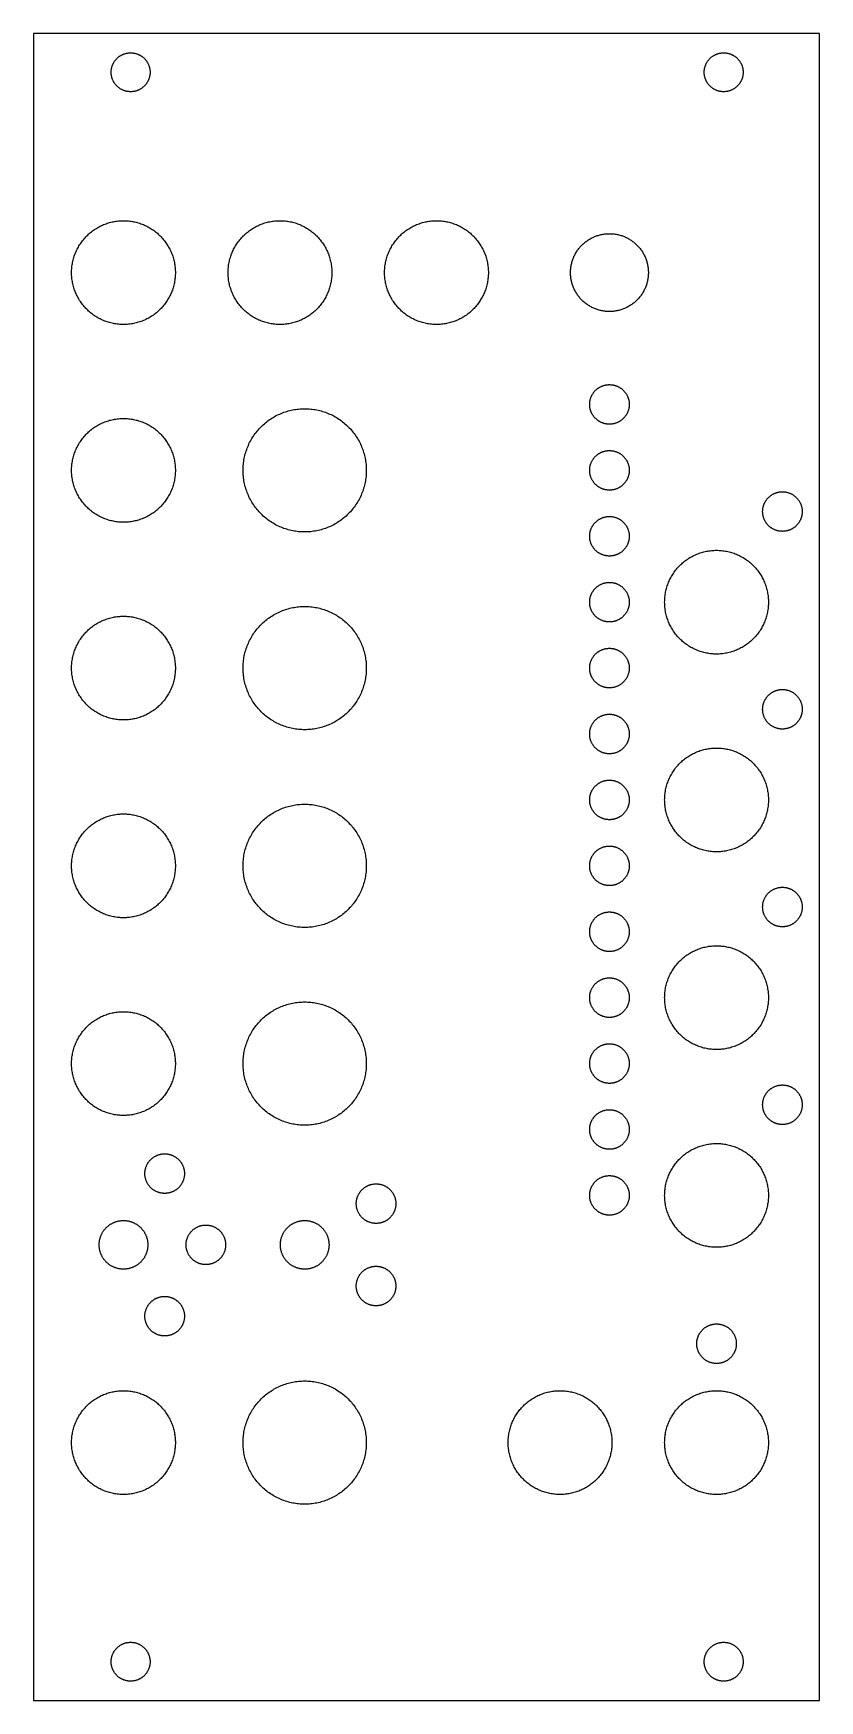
# Model space of a CAD drawing. Extents: x 3 to 63, y 0 to 129.
import ezdxf

# ---------------------------------------------------------------- set-up
doc = ezdxf.new("R2010")
doc.units = 0

msp = doc.modelspace()

# ---------------------------------------------------------------- linework, layer by layer
at = {"color": 5, "true_color": 0x0000ff}
msp.add_polyline3d([(63.33134, 0.3175, 0), (63.33134, 128.81762, 0), (2.71119, 128.81762, 0), (2.71119, 0.3175, 0), (63.33134, 0.3175, 0)], close=True, dxfattribs=at)
at = {"color": 34, "true_color": 0x008000}
for points in [[(2.711196, 0.3175, 0), (63.331344, 0.3175, 0), (63.331344, 128.817624, 0), (2.711196, 128.817624, 0), (2.711196, 0.3175, 0)], [(8.711184, 125.817376, 0), (8.711692, 125.856238, 0), (8.713216, 125.895354, 0), (8.715756, 125.934216, 0), (8.719312, 125.972824, 0), (8.723884, 126.011686, 0), (8.729472, 126.05004, 0), (8.735822, 126.088394, 0), (8.743442, 126.126748, 0), (8.752078, 126.164848, 0), (8.761476, 126.20244, 0), (8.77189, 126.240032, 0), (8.78332, 126.277116, 0), (8.795766, 126.3142, 0), (8.809228, 126.350776, 0), (8.823452, 126.386844, 0), (8.838692, 126.422658, 0), (8.854948, 126.458218, 0), (8.871966, 126.49327, 0), (8.89, 126.527814, 0), (8.90905, 126.56185, 0), (8.928608, 126.595378, 0), (8.949436, 126.628398, 0), (8.970772, 126.66091, 0), (8.993124, 126.692914, 0), (9.016238, 126.724156, 0), (9.040114, 126.75489, 0), (9.065006, 126.784862, 0), (9.090406, 126.814326, 0), (9.116822, 126.843028, 0), (9.143746, 126.871222, 0), (9.171432, 126.898654, 0), (9.19988, 126.925324, 0), (9.228836, 126.950978, 0), (9.258808, 126.976124, 0), (9.289034, 127.000508, 0), (9.320022, 127.02413, 0), (9.351772, 127.046736, 0), (9.38403, 127.068834, 0), (9.416796, 127.089662, 0), (9.45007, 127.109982, 0), (9.483852, 127.129286, 0), (9.518142, 127.147828, 0), (9.55294, 127.165354, 0), (9.588246, 127.181864, 0), (9.623806, 127.197612, 0), (9.659874, 127.212344, 0), (9.696196, 127.226314, 0), (9.733026, 127.239268, 0), (9.77011, 127.251206, 0), (9.807448, 127.262128, 0), (9.84504, 127.272034, 0), (9.882886, 127.281178, 0), (9.920986, 127.289052, 0), (9.95934, 127.296164, 0), (9.997694, 127.30226, 0), (10.036556, 127.30734, 0), (10.075164, 127.311404, 0), (10.114026, 127.314452, 0), (10.152888, 127.316484, 0), (10.19175, 127.3175, 0), (10.230866, 127.3175, 0), (10.269728, 127.316484, 0), (10.30859, 127.314452, 0), (10.347452, 127.311404, 0), (10.38606, 127.30734, 0), (10.424922, 127.30226, 0), (10.463276, 127.296164, 0), (10.50163, 127.289052, 0), (10.53973, 127.281178, 0), (10.577576, 127.272034, 0), (10.615168, 127.262128, 0), (10.652506, 127.251206, 0), (10.68959, 127.239268, 0), (10.72642, 127.226314, 0), (10.762742, 127.212344, 0), (10.79881, 127.197612, 0), (10.83437, 127.181864, 0), (10.869676, 127.165354, 0), (10.904474, 127.147828, 0), (10.938764, 127.129286, 0), (10.972546, 127.109982, 0), (11.00582, 127.089662, 0), (11.038586, 127.068834, 0), (11.070844, 127.046736, 0), (11.102594, 127.02413, 0), (11.133582, 127.000508, 0), (11.163808, 126.976124, 0), (11.19378, 126.950978, 0), (11.222736, 126.925324, 0), (11.251184, 126.898654, 0), (11.27887, 126.871222, 0), (11.305794, 126.843028, 0), (11.33221, 126.814326, 0), (11.35761, 126.784862, 0), (11.382502, 126.75489, 0), (11.406378, 126.724156, 0), (11.429492, 126.692914, 0), (11.451844, 126.66091, 0), (11.47318, 126.628398, 0), (11.494008, 126.595378, 0), (11.513566, 126.56185, 0), (11.532616, 126.527814, 0), (11.55065, 126.49327, 0), (11.567668, 126.458218, 0), (11.583924, 126.422658, 0), (11.599164, 126.386844, 0), (11.613388, 126.350776, 0), (11.62685, 126.3142, 0), (11.639296, 126.277116, 0), (11.650726, 126.240032, 0), (11.66114, 126.20244, 0), (11.670538, 126.164848, 0), (11.679174, 126.126748, 0), (11.686794, 126.088394, 0), (11.693144, 126.05004, 0), (11.698732, 126.011686, 0), (11.703304, 125.972824, 0), (11.70686, 125.934216, 0), (11.7094, 125.895354, 0), (11.710924, 125.856238, 0), (11.711432, 125.817376, 0), (11.710924, 125.778514, 0), (11.7094, 125.739398, 0), (11.70686, 125.700536, 0), (11.703304, 125.661928, 0), (11.698732, 125.623066, 0), (11.693144, 125.584712, 0), (11.686794, 125.546358, 0), (11.679174, 125.508004, 0), (11.670538, 125.469904, 0), (11.66114, 125.432312, 0), (11.650726, 125.39472, 0), (11.639296, 125.357636, 0), (11.62685, 125.320552, 0), (11.613388, 125.283976, 0), (11.599164, 125.247908, 0), (11.583924, 125.212094, 0), (11.567668, 125.176534, 0), (11.55065, 125.141482, 0), (11.532616, 125.106938, 0), (11.513566, 125.072902, 0), (11.494008, 125.039374, 0), (11.47318, 125.006354, 0), (11.451844, 124.973842, 0), (11.429492, 124.941838, 0), (11.406378, 124.910596, 0), (11.382502, 124.879862, 0), (11.35761, 124.84989, 0), (11.33221, 124.820426, 0), (11.305794, 124.791724, 0), (11.27887, 124.76353, 0), (11.251184, 124.736098, 0), (11.222736, 124.709428, 0), (11.19378, 124.683774, 0), (11.163808, 124.658628, 0), (11.133582, 124.634244, 0), (11.102594, 124.610622, 0), (11.070844, 124.588016, 0), (11.038586, 124.565918, 0), (11.00582, 124.54509, 0), (10.972546, 124.52477, 0), (10.938764, 124.505466, 0), (10.904474, 124.486924, 0), (10.869676, 124.469398, 0), (10.83437, 124.452888, 0), (10.79881, 124.43714, 0), (10.762742, 124.422408, 0), (10.72642, 124.408438, 0), (10.68959, 124.395484, 0), (10.652506, 124.383546, 0), (10.615168, 124.372624, 0), (10.577576, 124.362718, 0), (10.53973, 124.353574, 0), (10.50163, 124.3457, 0), (10.463276, 124.338588, 0), (10.424922, 124.332492, 0), (10.38606, 124.327412, 0), (10.347452, 124.323348, 0), (10.30859, 124.3203, 0), (10.269728, 124.318268, 0), (10.230866, 124.317252, 0), (10.19175, 124.317252, 0), (10.152888, 124.318268, 0), (10.114026, 124.3203, 0), (10.075164, 124.323348, 0), (10.036556, 124.327412, 0), (9.997694, 124.332492, 0), (9.95934, 124.338588, 0), (9.920986, 124.3457, 0), (9.882886, 124.353574, 0), (9.84504, 124.362718, 0), (9.807448, 124.372624, 0), (9.77011, 124.383546, 0), (9.733026, 124.395484, 0), (9.696196, 124.408438, 0), (9.659874, 124.422408, 0), (9.623806, 124.43714, 0), (9.588246, 124.452888, 0), (9.55294, 124.469398, 0), (9.518142, 124.486924, 0), (9.483852, 124.505466, 0), (9.45007, 124.52477, 0), (9.416796, 124.54509, 0), (9.38403, 124.565918, 0), (9.351772, 124.588016, 0), (9.320022, 124.610622, 0), (9.289034, 124.634244, 0), (9.258808, 124.658628, 0), (9.228836, 124.683774, 0), (9.19988, 124.709428, 0), (9.171432, 124.736098, 0), (9.143746, 124.76353, 0), (9.116822, 124.791724, 0), (9.090406, 124.820426, 0), (9.065006, 124.84989, 0), (9.040114, 124.879862, 0), (9.016238, 124.910596, 0), (8.993124, 124.941838, 0), (8.970772, 124.973842, 0), (8.949436, 125.006354, 0), (8.928608, 125.039374, 0), (8.90905, 125.072902, 0), (8.89, 125.106938, 0), (8.871966, 125.141482, 0), (8.854948, 125.176534, 0), (8.838692, 125.212094, 0), (8.823452, 125.247908, 0), (8.809228, 125.283976, 0), (8.795766, 125.320552, 0), (8.78332, 125.357636, 0), (8.77189, 125.39472, 0), (8.761476, 125.432312, 0), (8.752078, 125.469904, 0), (8.743442, 125.508004, 0), (8.735822, 125.546358, 0), (8.729472, 125.584712, 0), (8.723884, 125.623066, 0), (8.719312, 125.661928, 0), (8.715756, 125.700536, 0), (8.713216, 125.739398, 0), (8.711692, 125.778514, 0), (8.711184, 125.817376, 0)], [(54.431184, 125.817376, 0), (54.431692, 125.856238, 0), (54.433216, 125.895354, 0), (54.435756, 125.934216, 0), (54.439312, 125.972824, 0), (54.443884, 126.011686, 0), (54.449472, 126.05004, 0), (54.455822, 126.088394, 0), (54.463442, 126.126748, 0), (54.472078, 126.164848, 0), (54.481476, 126.20244, 0), (54.49189, 126.240032, 0), (54.50332, 126.277116, 0), (54.515766, 126.3142, 0), (54.529228, 126.350776, 0), (54.543452, 126.386844, 0), (54.558692, 126.422658, 0), (54.574948, 126.458218, 0), (54.591966, 126.49327, 0), (54.61, 126.527814, 0), (54.62905, 126.56185, 0), (54.648608, 126.595378, 0), (54.669436, 126.628398, 0), (54.690772, 126.66091, 0), (54.713124, 126.692914, 0), (54.736238, 126.724156, 0), (54.760114, 126.75489, 0), (54.785006, 126.784862, 0), (54.810406, 126.814326, 0), (54.836822, 126.843028, 0), (54.863746, 126.871222, 0), (54.891432, 126.898654, 0), (54.91988, 126.925324, 0), (54.948836, 126.950978, 0), (54.978808, 126.976124, 0), (55.009034, 127.000508, 0), (55.040022, 127.02413, 0), (55.071772, 127.046736, 0), (55.10403, 127.068834, 0), (55.136796, 127.089662, 0), (55.17007, 127.109982, 0), (55.203852, 127.129286, 0), (55.238142, 127.147828, 0), (55.27294, 127.165354, 0), (55.308246, 127.181864, 0), (55.343806, 127.197612, 0), (55.379874, 127.212344, 0), (55.416196, 127.226314, 0), (55.453026, 127.239268, 0), (55.49011, 127.251206, 0), (55.527448, 127.262128, 0), (55.56504, 127.272034, 0), (55.602886, 127.281178, 0), (55.640986, 127.289052, 0), (55.67934, 127.296164, 0), (55.717694, 127.30226, 0), (55.756556, 127.30734, 0), (55.795164, 127.311404, 0), (55.834026, 127.314452, 0), (55.872888, 127.316484, 0), (55.91175, 127.3175, 0), (55.950866, 127.3175, 0), (55.989728, 127.316484, 0), (56.02859, 127.314452, 0), (56.067452, 127.311404, 0), (56.10606, 127.30734, 0), (56.144922, 127.30226, 0), (56.183276, 127.296164, 0), (56.22163, 127.289052, 0), (56.25973, 127.281178, 0), (56.297576, 127.272034, 0), (56.335168, 127.262128, 0), (56.372506, 127.251206, 0), (56.40959, 127.239268, 0), (56.44642, 127.226314, 0), (56.482742, 127.212344, 0), (56.51881, 127.197612, 0), (56.55437, 127.181864, 0), (56.589676, 127.165354, 0), (56.624474, 127.147828, 0), (56.658764, 127.129286, 0), (56.692546, 127.109982, 0), (56.72582, 127.089662, 0), (56.758586, 127.068834, 0), (56.790844, 127.046736, 0), (56.822594, 127.02413, 0), (56.853582, 127.000508, 0), (56.883808, 126.976124, 0), (56.91378, 126.950978, 0), (56.942736, 126.925324, 0), (56.971184, 126.898654, 0), (56.99887, 126.871222, 0), (57.025794, 126.843028, 0), (57.05221, 126.814326, 0), (57.07761, 126.784862, 0), (57.102502, 126.75489, 0), (57.126378, 126.724156, 0), (57.149492, 126.692914, 0), (57.171844, 126.66091, 0), (57.19318, 126.628398, 0), (57.214008, 126.595378, 0), (57.233566, 126.56185, 0), (57.252616, 126.527814, 0), (57.27065, 126.49327, 0), (57.287668, 126.458218, 0), (57.303924, 126.422658, 0), (57.319164, 126.386844, 0), (57.333388, 126.350776, 0), (57.34685, 126.3142, 0), (57.359296, 126.277116, 0), (57.370726, 126.240032, 0), (57.38114, 126.20244, 0), (57.390538, 126.164848, 0), (57.399174, 126.126748, 0), (57.406794, 126.088394, 0), (57.413144, 126.05004, 0), (57.418732, 126.011686, 0), (57.423304, 125.972824, 0), (57.42686, 125.934216, 0), (57.4294, 125.895354, 0), (57.430924, 125.856238, 0), (57.431432, 125.817376, 0), (57.430924, 125.778514, 0), (57.4294, 125.739398, 0), (57.42686, 125.700536, 0), (57.423304, 125.661928, 0), (57.418732, 125.623066, 0), (57.413144, 125.584712, 0), (57.406794, 125.546358, 0), (57.399174, 125.508004, 0), (57.390538, 125.469904, 0), (57.38114, 125.432312, 0), (57.370726, 125.39472, 0), (57.359296, 125.357636, 0), (57.34685, 125.320552, 0), (57.333388, 125.283976, 0), (57.319164, 125.247908, 0), (57.303924, 125.212094, 0), (57.287668, 125.176534, 0), (57.27065, 125.141482, 0), (57.252616, 125.106938, 0), (57.233566, 125.072902, 0), (57.214008, 125.039374, 0), (57.19318, 125.006354, 0), (57.171844, 124.973842, 0), (57.149492, 124.941838, 0), (57.126378, 124.910596, 0), (57.102502, 124.879862, 0), (57.07761, 124.84989, 0), (57.05221, 124.820426, 0), (57.025794, 124.791724, 0), (56.99887, 124.76353, 0), (56.971184, 124.736098, 0), (56.942736, 124.709428, 0), (56.91378, 124.683774, 0), (56.883808, 124.658628, 0), (56.853582, 124.634244, 0), (56.822594, 124.610622, 0), (56.790844, 124.588016, 0), (56.758586, 124.565918, 0), (56.72582, 124.54509, 0), (56.692546, 124.52477, 0), (56.658764, 124.505466, 0), (56.624474, 124.486924, 0), (56.589676, 124.469398, 0), (56.55437, 124.452888, 0), (56.51881, 124.43714, 0), (56.482742, 124.422408, 0), (56.44642, 124.408438, 0), (56.40959, 124.395484, 0), (56.372506, 124.383546, 0), (56.335168, 124.372624, 0), (56.297576, 124.362718, 0), (56.25973, 124.353574, 0), (56.22163, 124.3457, 0), (56.183276, 124.338588, 0), (56.144922, 124.332492, 0), (56.10606, 124.327412, 0), (56.067452, 124.323348, 0), (56.02859, 124.3203, 0), (55.989728, 124.318268, 0), (55.950866, 124.317252, 0), (55.91175, 124.317252, 0), (55.872888, 124.318268, 0), (55.834026, 124.3203, 0), (55.795164, 124.323348, 0), (55.756556, 124.327412, 0), (55.717694, 124.332492, 0), (55.67934, 124.338588, 0), (55.640986, 124.3457, 0), (55.602886, 124.353574, 0), (55.56504, 124.362718, 0), (55.527448, 124.372624, 0), (55.49011, 124.383546, 0), (55.453026, 124.395484, 0), (55.416196, 124.408438, 0), (55.379874, 124.422408, 0), (55.343806, 124.43714, 0), (55.308246, 124.452888, 0), (55.27294, 124.469398, 0), (55.238142, 124.486924, 0), (55.203852, 124.505466, 0), (55.17007, 124.52477, 0), (55.136796, 124.54509, 0), (55.10403, 124.565918, 0), (55.071772, 124.588016, 0), (55.040022, 124.610622, 0), (55.009034, 124.634244, 0), (54.978808, 124.658628, 0), (54.948836, 124.683774, 0), (54.91988, 124.709428, 0), (54.891432, 124.736098, 0), (54.863746, 124.76353, 0), (54.836822, 124.791724, 0), (54.810406, 124.820426, 0), (54.785006, 124.84989, 0), (54.760114, 124.879862, 0), (54.736238, 124.910596, 0), (54.713124, 124.941838, 0), (54.690772, 124.973842, 0), (54.669436, 125.006354, 0), (54.648608, 125.039374, 0), (54.62905, 125.072902, 0), (54.61, 125.106938, 0), (54.591966, 125.141482, 0), (54.574948, 125.176534, 0), (54.558692, 125.212094, 0), (54.543452, 125.247908, 0), (54.529228, 125.283976, 0), (54.515766, 125.320552, 0), (54.50332, 125.357636, 0), (54.49189, 125.39472, 0), (54.481476, 125.432312, 0), (54.472078, 125.469904, 0), (54.463442, 125.508004, 0), (54.455822, 125.546358, 0), (54.449472, 125.584712, 0), (54.443884, 125.623066, 0), (54.439312, 125.661928, 0), (54.435756, 125.700536, 0), (54.433216, 125.739398, 0), (54.431692, 125.778514, 0), (54.431184, 125.817376, 0)], [(5.661152, 110.377478, 0), (5.662422, 110.475522, 0), (5.665978, 110.57382, 0), (5.672074, 110.67161, 0), (5.680456, 110.769654, 0), (5.691124, 110.86719, 0), (5.704332, 110.964472, 0), (5.72008, 111.061246, 0), (5.738114, 111.157766, 0), (5.758434, 111.253778, 0), (5.78104, 111.349282, 0), (5.805932, 111.444278, 0), (5.833364, 111.538512, 0), (5.863082, 111.632238, 0), (5.895086, 111.724948, 0), (5.929122, 111.81715, 0), (5.965698, 111.908082, 0), (6.004306, 111.998506, 0), (6.0452, 112.08766, 0), (6.08838, 112.175798, 0), (6.133592, 112.263174, 0), (6.180836, 112.349026, 0), (6.230112, 112.433862, 0), (6.281674, 112.517428, 0), (6.335268, 112.599724, 0), (6.390894, 112.68075, 0), (6.448298, 112.760252, 0), (6.507734, 112.838484, 0), (6.569202, 112.914938, 0), (6.632194, 112.990122, 0), (6.697472, 113.063782, 0), (6.764274, 113.135664, 0), (6.8326, 113.206022, 0), (6.902958, 113.274348, 0), (6.97484, 113.34115, 0), (7.0485, 113.406428, 0), (7.123684, 113.46942, 0), (7.200138, 113.530888, 0), (7.27837, 113.590324, 0), (7.357872, 113.647728, 0), (7.438898, 113.703354, 0), (7.521194, 113.756948, 0), (7.60476, 113.80851, 0), (7.689596, 113.857786, 0), (7.775448, 113.90503, 0), (7.862824, 113.950242, 0), (7.950962, 113.993422, 0), (8.040116, 114.034316, 0), (8.13054, 114.072924, 0), (8.221472, 114.1095, 0), (8.313674, 114.143536, 0), (8.406384, 114.17554, 0), (8.50011, 114.205258, 0), (8.594344, 114.23269, 0), (8.68934, 114.257582, 0), (8.784844, 114.280188, 0), (8.880856, 114.300508, 0), (8.977376, 114.318542, 0), (9.07415, 114.33429, 0), (9.171432, 114.347498, 0), (9.268968, 114.358166, 0), (9.367012, 114.366548, 0), (9.464802, 114.372644, 0), (9.5631, 114.3762, 0), (9.661144, 114.37747, 0), (9.759188, 114.3762, 0), (9.857486, 114.372644, 0), (9.955276, 114.366548, 0), (10.05332, 114.358166, 0), (10.150856, 114.347498, 0), (10.248138, 114.33429, 0), (10.344912, 114.318542, 0), (10.441432, 114.300508, 0), (10.537444, 114.280188, 0), (10.632948, 114.257582, 0), (10.727944, 114.23269, 0), (10.822178, 114.205258, 0), (10.915904, 114.17554, 0), (11.008614, 114.143536, 0), (11.100816, 114.1095, 0), (11.191748, 114.072924, 0), (11.282172, 114.034316, 0), (11.371326, 113.993422, 0), (11.459464, 113.950242, 0), (11.54684, 113.90503, 0), (11.632692, 113.857786, 0), (11.717528, 113.80851, 0), (11.801094, 113.756948, 0), (11.88339, 113.703354, 0), (11.964416, 113.647728, 0), (12.043918, 113.590324, 0), (12.12215, 113.530888, 0), (12.198604, 113.46942, 0), (12.273788, 113.406428, 0), (12.347448, 113.34115, 0), (12.41933, 113.274348, 0), (12.489688, 113.206022, 0), (12.558014, 113.135664, 0), (12.624816, 113.063782, 0), (12.690094, 112.990122, 0), (12.753086, 112.914938, 0), (12.814554, 112.838484, 0), (12.87399, 112.760252, 0), (12.931394, 112.68075, 0), (12.98702, 112.599724, 0), (13.040614, 112.517428, 0), (13.092176, 112.433862, 0), (13.141452, 112.349026, 0), (13.188696, 112.263174, 0), (13.233908, 112.175798, 0), (13.277088, 112.08766, 0), (13.317982, 111.998506, 0), (13.35659, 111.908082, 0), (13.393166, 111.81715, 0), (13.427202, 111.724948, 0), (13.459206, 111.632238, 0), (13.488924, 111.538512, 0), (13.516356, 111.444278, 0), (13.541248, 111.349282, 0), (13.563854, 111.253778, 0), (13.584174, 111.157766, 0), (13.602208, 111.061246, 0), (13.617956, 110.964472, 0), (13.631164, 110.86719, 0), (13.641832, 110.769654, 0), (13.650214, 110.67161, 0), (13.65631, 110.57382, 0), (13.659866, 110.475522, 0), (13.661136, 110.377478, 0), (13.659866, 110.279434, 0), (13.65631, 110.181136, 0), (13.650214, 110.083346, 0), (13.641832, 109.985302, 0), (13.631164, 109.887766, 0), (13.617956, 109.790484, 0), (13.602208, 109.69371, 0), (13.584174, 109.59719, 0), (13.563854, 109.501178, 0), (13.541248, 109.405674, 0), (13.516356, 109.310678, 0), (13.488924, 109.216444, 0), (13.459206, 109.122718, 0), (13.427202, 109.030008, 0), (13.393166, 108.937806, 0), (13.35659, 108.846874, 0), (13.317982, 108.75645, 0), (13.277088, 108.667296, 0), (13.233908, 108.579158, 0), (13.188696, 108.491782, 0), (13.141452, 108.40593, 0), (13.092176, 108.321094, 0), (13.040614, 108.237528, 0), (12.98702, 108.155232, 0), (12.931394, 108.074206, 0), (12.87399, 107.994704, 0), (12.814554, 107.916472, 0), (12.753086, 107.840018, 0), (12.690094, 107.764834, 0), (12.624816, 107.691174, 0), (12.558014, 107.619292, 0), (12.489688, 107.548934, 0), (12.41933, 107.480608, 0), (12.347448, 107.413806, 0), (12.273788, 107.348528, 0), (12.198604, 107.285536, 0), (12.12215, 107.224068, 0), (12.043918, 107.164632, 0), (11.964416, 107.107228, 0), (11.88339, 107.051602, 0), (11.801094, 106.998008, 0), (11.717528, 106.946446, 0), (11.632692, 106.89717, 0), (11.54684, 106.849926, 0), (11.459464, 106.804714, 0), (11.371326, 106.761534, 0), (11.282172, 106.72064, 0), (11.191748, 106.682032, 0), (11.100816, 106.645456, 0), (11.008614, 106.61142, 0), (10.915904, 106.579416, 0), (10.822178, 106.549698, 0), (10.727944, 106.522266, 0), (10.632948, 106.497374, 0), (10.537444, 106.474768, 0), (10.441432, 106.454448, 0), (10.344912, 106.436414, 0), (10.248138, 106.420666, 0), (10.150856, 106.407458, 0), (10.05332, 106.39679, 0), (9.955276, 106.388408, 0), (9.857486, 106.382312, 0), (9.759188, 106.378756, 0), (9.661144, 106.377486, 0), (9.5631, 106.378756, 0), (9.464802, 106.382312, 0), (9.367012, 106.388408, 0), (9.268968, 106.39679, 0), (9.171432, 106.407458, 0), (9.07415, 106.420666, 0), (8.977376, 106.436414, 0), (8.880856, 106.454448, 0), (8.784844, 106.474768, 0), (8.68934, 106.497374, 0), (8.594344, 106.522266, 0), (8.50011, 106.549698, 0), (8.406384, 106.579416, 0), (8.313674, 106.61142, 0), (8.221472, 106.645456, 0), (8.13054, 106.682032, 0), (8.040116, 106.72064, 0), (7.950962, 106.761534, 0), (7.862824, 106.804714, 0), (7.775448, 106.849926, 0), (7.689596, 106.89717, 0), (7.60476, 106.946446, 0), (7.521194, 106.998008, 0), (7.438898, 107.051602, 0), (7.357872, 107.107228, 0), (7.27837, 107.164632, 0), (7.200138, 107.224068, 0), (7.123684, 107.285536, 0), (7.0485, 107.348528, 0), (6.97484, 107.413806, 0), (6.902958, 107.480608, 0), (6.8326, 107.548934, 0), (6.764274, 107.619292, 0), (6.697472, 107.691174, 0), (6.632194, 107.764834, 0), (6.569202, 107.840018, 0), (6.507734, 107.916472, 0), (6.448298, 107.994704, 0), (6.390894, 108.074206, 0), (6.335268, 108.155232, 0), (6.281674, 108.237528, 0), (6.230112, 108.321094, 0), (6.180836, 108.40593, 0), (6.133592, 108.491782, 0), (6.08838, 108.579158, 0), (6.0452, 108.667296, 0), (6.004306, 108.75645, 0), (5.965698, 108.846874, 0), (5.929122, 108.937806, 0), (5.895086, 109.030008, 0), (5.863082, 109.122718, 0), (5.833364, 109.216444, 0), (5.805932, 109.310678, 0), (5.78104, 109.405674, 0), (5.758434, 109.501178, 0), (5.738114, 109.59719, 0), (5.72008, 109.69371, 0), (5.704332, 109.790484, 0), (5.691124, 109.887766, 0), (5.680456, 109.985302, 0), (5.672074, 110.083346, 0), (5.665978, 110.181136, 0), (5.662422, 110.279434, 0), (5.661152, 110.377478, 0)], [(17.726152, 110.377478, 0), (17.727422, 110.475522, 0), (17.730978, 110.57382, 0), (17.737074, 110.67161, 0), (17.745456, 110.769654, 0), (17.756124, 110.86719, 0), (17.769332, 110.964472, 0), (17.78508, 111.061246, 0), (17.803114, 111.157766, 0), (17.823434, 111.253778, 0), (17.84604, 111.349282, 0), (17.870932, 111.444278, 0), (17.898364, 111.538512, 0), (17.928082, 111.632238, 0), (17.960086, 111.724948, 0), (17.994122, 111.81715, 0), (18.030698, 111.908082, 0), (18.069306, 111.998506, 0), (18.1102, 112.08766, 0), (18.15338, 112.175798, 0), (18.198592, 112.263174, 0), (18.245836, 112.349026, 0), (18.295112, 112.433862, 0), (18.346674, 112.517428, 0), (18.400268, 112.599724, 0), (18.455894, 112.68075, 0), (18.513298, 112.760252, 0), (18.572734, 112.838484, 0), (18.634202, 112.914938, 0), (18.697194, 112.990122, 0), (18.762472, 113.063782, 0), (18.829274, 113.135664, 0), (18.8976, 113.206022, 0), (18.967958, 113.274348, 0), (19.03984, 113.34115, 0), (19.1135, 113.406428, 0), (19.188684, 113.46942, 0), (19.265138, 113.530888, 0), (19.34337, 113.590324, 0), (19.422872, 113.647728, 0), (19.503898, 113.703354, 0), (19.586194, 113.756948, 0), (19.66976, 113.80851, 0), (19.754596, 113.857786, 0), (19.840448, 113.90503, 0), (19.927824, 113.950242, 0), (20.015962, 113.993422, 0), (20.105116, 114.034316, 0), (20.19554, 114.072924, 0), (20.286472, 114.1095, 0), (20.378674, 114.143536, 0), (20.471384, 114.17554, 0), (20.56511, 114.205258, 0), (20.659344, 114.23269, 0), (20.75434, 114.257582, 0), (20.849844, 114.280188, 0), (20.945856, 114.300508, 0), (21.042376, 114.318542, 0), (21.13915, 114.33429, 0), (21.236432, 114.347498, 0), (21.333968, 114.358166, 0), (21.432012, 114.366548, 0), (21.529802, 114.372644, 0), (21.6281, 114.3762, 0), (21.726144, 114.37747, 0), (21.824188, 114.3762, 0), (21.922486, 114.372644, 0), (22.020276, 114.366548, 0), (22.11832, 114.358166, 0), (22.215856, 114.347498, 0), (22.313138, 114.33429, 0), (22.409912, 114.318542, 0), (22.506432, 114.300508, 0), (22.602444, 114.280188, 0), (22.697948, 114.257582, 0), (22.792944, 114.23269, 0), (22.887178, 114.205258, 0), (22.980904, 114.17554, 0), (23.073614, 114.143536, 0), (23.165816, 114.1095, 0), (23.256748, 114.072924, 0), (23.347172, 114.034316, 0), (23.436326, 113.993422, 0), (23.524464, 113.950242, 0), (23.61184, 113.90503, 0), (23.697692, 113.857786, 0), (23.782528, 113.80851, 0), (23.866094, 113.756948, 0), (23.94839, 113.703354, 0), (24.029416, 113.647728, 0), (24.108918, 113.590324, 0), (24.18715, 113.530888, 0), (24.263604, 113.46942, 0), (24.338788, 113.406428, 0), (24.412448, 113.34115, 0), (24.48433, 113.274348, 0), (24.554688, 113.206022, 0), (24.623014, 113.135664, 0), (24.689816, 113.063782, 0), (24.755094, 112.990122, 0), (24.818086, 112.914938, 0), (24.879554, 112.838484, 0), (24.93899, 112.760252, 0), (24.996394, 112.68075, 0), (25.05202, 112.599724, 0), (25.105614, 112.517428, 0), (25.157176, 112.433862, 0), (25.206452, 112.349026, 0), (25.253696, 112.263174, 0), (25.298908, 112.175798, 0), (25.342088, 112.08766, 0), (25.382982, 111.998506, 0), (25.42159, 111.908082, 0), (25.458166, 111.81715, 0), (25.492202, 111.724948, 0), (25.524206, 111.632238, 0), (25.553924, 111.538512, 0), (25.581356, 111.444278, 0), (25.606248, 111.349282, 0), (25.628854, 111.253778, 0), (25.649174, 111.157766, 0), (25.667208, 111.061246, 0), (25.682956, 110.964472, 0), (25.696164, 110.86719, 0), (25.706832, 110.769654, 0), (25.715214, 110.67161, 0), (25.72131, 110.57382, 0), (25.724866, 110.475522, 0), (25.726136, 110.377478, 0), (25.724866, 110.279434, 0), (25.72131, 110.181136, 0), (25.715214, 110.083346, 0), (25.706832, 109.985302, 0), (25.696164, 109.887766, 0), (25.682956, 109.790484, 0), (25.667208, 109.69371, 0), (25.649174, 109.59719, 0), (25.628854, 109.501178, 0), (25.606248, 109.405674, 0), (25.581356, 109.310678, 0), (25.553924, 109.216444, 0), (25.524206, 109.122718, 0), (25.492202, 109.030008, 0), (25.458166, 108.937806, 0), (25.42159, 108.846874, 0), (25.382982, 108.75645, 0), (25.342088, 108.667296, 0), (25.298908, 108.579158, 0), (25.253696, 108.491782, 0), (25.206452, 108.40593, 0), (25.157176, 108.321094, 0), (25.105614, 108.237528, 0), (25.05202, 108.155232, 0), (24.996394, 108.074206, 0), (24.93899, 107.994704, 0), (24.879554, 107.916472, 0), (24.818086, 107.840018, 0), (24.755094, 107.764834, 0), (24.689816, 107.691174, 0), (24.623014, 107.619292, 0), (24.554688, 107.548934, 0), (24.48433, 107.480608, 0), (24.412448, 107.413806, 0), (24.338788, 107.348528, 0), (24.263604, 107.285536, 0), (24.18715, 107.224068, 0), (24.108918, 107.164632, 0), (24.029416, 107.107228, 0), (23.94839, 107.051602, 0), (23.866094, 106.998008, 0), (23.782528, 106.946446, 0), (23.697692, 106.89717, 0), (23.61184, 106.849926, 0), (23.524464, 106.804714, 0), (23.436326, 106.761534, 0), (23.347172, 106.72064, 0), (23.256748, 106.682032, 0), (23.165816, 106.645456, 0), (23.073614, 106.61142, 0), (22.980904, 106.579416, 0), (22.887178, 106.549698, 0), (22.792944, 106.522266, 0), (22.697948, 106.497374, 0), (22.602444, 106.474768, 0), (22.506432, 106.454448, 0), (22.409912, 106.436414, 0), (22.313138, 106.420666, 0), (22.215856, 106.407458, 0), (22.11832, 106.39679, 0), (22.020276, 106.388408, 0), (21.922486, 106.382312, 0), (21.824188, 106.378756, 0), (21.726144, 106.377486, 0), (21.6281, 106.378756, 0), (21.529802, 106.382312, 0), (21.432012, 106.388408, 0), (21.333968, 106.39679, 0), (21.236432, 106.407458, 0), (21.13915, 106.420666, 0), (21.042376, 106.436414, 0), (20.945856, 106.454448, 0), (20.849844, 106.474768, 0), (20.75434, 106.497374, 0), (20.659344, 106.522266, 0), (20.56511, 106.549698, 0), (20.471384, 106.579416, 0), (20.378674, 106.61142, 0), (20.286472, 106.645456, 0), (20.19554, 106.682032, 0), (20.105116, 106.72064, 0), (20.015962, 106.761534, 0), (19.927824, 106.804714, 0), (19.840448, 106.849926, 0), (19.754596, 106.89717, 0), (19.66976, 106.946446, 0), (19.586194, 106.998008, 0), (19.503898, 107.051602, 0), (19.422872, 107.107228, 0), (19.34337, 107.164632, 0), (19.265138, 107.224068, 0), (19.188684, 107.285536, 0), (19.1135, 107.348528, 0), (19.03984, 107.413806, 0), (18.967958, 107.480608, 0), (18.8976, 107.548934, 0), (18.829274, 107.619292, 0), (18.762472, 107.691174, 0), (18.697194, 107.764834, 0), (18.634202, 107.840018, 0), (18.572734, 107.916472, 0), (18.513298, 107.994704, 0), (18.455894, 108.074206, 0), (18.400268, 108.155232, 0), (18.346674, 108.237528, 0), (18.295112, 108.321094, 0), (18.245836, 108.40593, 0), (18.198592, 108.491782, 0), (18.15338, 108.579158, 0), (18.1102, 108.667296, 0), (18.069306, 108.75645, 0), (18.030698, 108.846874, 0), (17.994122, 108.937806, 0), (17.960086, 109.030008, 0), (17.928082, 109.122718, 0), (17.898364, 109.216444, 0), (17.870932, 109.310678, 0), (17.84604, 109.405674, 0), (17.823434, 109.501178, 0), (17.803114, 109.59719, 0), (17.78508, 109.69371, 0), (17.769332, 109.790484, 0), (17.756124, 109.887766, 0), (17.745456, 109.985302, 0), (17.737074, 110.083346, 0), (17.730978, 110.181136, 0), (17.727422, 110.279434, 0), (17.726152, 110.377478, 0)], [(29.791152, 110.377478, 0), (29.792422, 110.475522, 0), (29.795978, 110.57382, 0), (29.802074, 110.67161, 0), (29.810456, 110.769654, 0), (29.821124, 110.86719, 0), (29.834332, 110.964472, 0), (29.85008, 111.061246, 0), (29.868114, 111.157766, 0), (29.888434, 111.253778, 0), (29.91104, 111.349282, 0), (29.935932, 111.444278, 0), (29.963364, 111.538512, 0), (29.993082, 111.632238, 0), (30.025086, 111.724948, 0), (30.059122, 111.81715, 0), (30.095698, 111.908082, 0), (30.134306, 111.998506, 0), (30.1752, 112.08766, 0), (30.21838, 112.175798, 0), (30.263592, 112.263174, 0), (30.310836, 112.349026, 0), (30.360112, 112.433862, 0), (30.411674, 112.517428, 0), (30.465268, 112.599724, 0), (30.520894, 112.68075, 0), (30.578298, 112.760252, 0), (30.637734, 112.838484, 0), (30.699202, 112.914938, 0), (30.762194, 112.990122, 0), (30.827472, 113.063782, 0), (30.894274, 113.135664, 0), (30.9626, 113.206022, 0), (31.032958, 113.274348, 0), (31.10484, 113.34115, 0), (31.1785, 113.406428, 0), (31.253684, 113.46942, 0), (31.330138, 113.530888, 0), (31.40837, 113.590324, 0), (31.487872, 113.647728, 0), (31.568898, 113.703354, 0), (31.651194, 113.756948, 0), (31.73476, 113.80851, 0), (31.819596, 113.857786, 0), (31.905448, 113.90503, 0), (31.992824, 113.950242, 0), (32.080962, 113.993422, 0), (32.170116, 114.034316, 0), (32.26054, 114.072924, 0), (32.351472, 114.1095, 0), (32.443674, 114.143536, 0), (32.536384, 114.17554, 0), (32.63011, 114.205258, 0), (32.724344, 114.23269, 0), (32.81934, 114.257582, 0), (32.914844, 114.280188, 0), (33.010856, 114.300508, 0), (33.107376, 114.318542, 0), (33.20415, 114.33429, 0), (33.301432, 114.347498, 0), (33.398968, 114.358166, 0), (33.497012, 114.366548, 0), (33.594802, 114.372644, 0), (33.6931, 114.3762, 0), (33.791144, 114.37747, 0), (33.889188, 114.3762, 0), (33.987486, 114.372644, 0), (34.085276, 114.366548, 0), (34.18332, 114.358166, 0), (34.280856, 114.347498, 0), (34.378138, 114.33429, 0), (34.474912, 114.318542, 0), (34.571432, 114.300508, 0), (34.667444, 114.280188, 0), (34.762948, 114.257582, 0), (34.857944, 114.23269, 0), (34.952178, 114.205258, 0), (35.045904, 114.17554, 0), (35.138614, 114.143536, 0), (35.230816, 114.1095, 0), (35.321748, 114.072924, 0), (35.412172, 114.034316, 0), (35.501326, 113.993422, 0), (35.589464, 113.950242, 0), (35.67684, 113.90503, 0), (35.762692, 113.857786, 0), (35.847528, 113.80851, 0), (35.931094, 113.756948, 0), (36.01339, 113.703354, 0), (36.094416, 113.647728, 0), (36.173918, 113.590324, 0), (36.25215, 113.530888, 0), (36.328604, 113.46942, 0), (36.403788, 113.406428, 0), (36.477448, 113.34115, 0), (36.54933, 113.274348, 0), (36.619688, 113.206022, 0), (36.688014, 113.135664, 0), (36.754816, 113.063782, 0), (36.820094, 112.990122, 0), (36.883086, 112.914938, 0), (36.944554, 112.838484, 0), (37.00399, 112.760252, 0), (37.061394, 112.68075, 0), (37.11702, 112.599724, 0), (37.170614, 112.517428, 0), (37.222176, 112.433862, 0), (37.271452, 112.349026, 0), (37.318696, 112.263174, 0), (37.363908, 112.175798, 0), (37.407088, 112.08766, 0), (37.447982, 111.998506, 0), (37.48659, 111.908082, 0), (37.523166, 111.81715, 0), (37.557202, 111.724948, 0), (37.589206, 111.632238, 0), (37.618924, 111.538512, 0), (37.646356, 111.444278, 0), (37.671248, 111.349282, 0), (37.693854, 111.253778, 0), (37.714174, 111.157766, 0), (37.732208, 111.061246, 0), (37.747956, 110.964472, 0), (37.761164, 110.86719, 0), (37.771832, 110.769654, 0), (37.780214, 110.67161, 0), (37.78631, 110.57382, 0), (37.789866, 110.475522, 0), (37.791136, 110.377478, 0), (37.789866, 110.279434, 0), (37.78631, 110.181136, 0), (37.780214, 110.083346, 0), (37.771832, 109.985302, 0), (37.761164, 109.887766, 0), (37.747956, 109.790484, 0), (37.732208, 109.69371, 0), (37.714174, 109.59719, 0), (37.693854, 109.501178, 0), (37.671248, 109.405674, 0), (37.646356, 109.310678, 0), (37.618924, 109.216444, 0), (37.589206, 109.122718, 0), (37.557202, 109.030008, 0), (37.523166, 108.937806, 0), (37.48659, 108.846874, 0), (37.447982, 108.75645, 0), (37.407088, 108.667296, 0), (37.363908, 108.579158, 0), (37.318696, 108.491782, 0), (37.271452, 108.40593, 0), (37.222176, 108.321094, 0), (37.170614, 108.237528, 0), (37.11702, 108.155232, 0), (37.061394, 108.074206, 0), (37.00399, 107.994704, 0), (36.944554, 107.916472, 0), (36.883086, 107.840018, 0), (36.820094, 107.764834, 0), (36.754816, 107.691174, 0), (36.688014, 107.619292, 0), (36.619688, 107.548934, 0), (36.54933, 107.480608, 0), (36.477448, 107.413806, 0), (36.403788, 107.348528, 0), (36.328604, 107.285536, 0), (36.25215, 107.224068, 0), (36.173918, 107.164632, 0), (36.094416, 107.107228, 0), (36.01339, 107.051602, 0), (35.931094, 106.998008, 0), (35.847528, 106.946446, 0), (35.762692, 106.89717, 0), (35.67684, 106.849926, 0), (35.589464, 106.804714, 0), (35.501326, 106.761534, 0), (35.412172, 106.72064, 0), (35.321748, 106.682032, 0), (35.230816, 106.645456, 0), (35.138614, 106.61142, 0), (35.045904, 106.579416, 0), (34.952178, 106.549698, 0), (34.857944, 106.522266, 0), (34.762948, 106.497374, 0), (34.667444, 106.474768, 0), (34.571432, 106.454448, 0), (34.474912, 106.436414, 0), (34.378138, 106.420666, 0), (34.280856, 106.407458, 0), (34.18332, 106.39679, 0), (34.085276, 106.388408, 0), (33.987486, 106.382312, 0), (33.889188, 106.378756, 0), (33.791144, 106.377486, 0), (33.6931, 106.378756, 0), (33.594802, 106.382312, 0), (33.497012, 106.388408, 0), (33.398968, 106.39679, 0), (33.301432, 106.407458, 0), (33.20415, 106.420666, 0), (33.107376, 106.436414, 0), (33.010856, 106.454448, 0), (32.914844, 106.474768, 0), (32.81934, 106.497374, 0), (32.724344, 106.522266, 0), (32.63011, 106.549698, 0), (32.536384, 106.579416, 0), (32.443674, 106.61142, 0), (32.351472, 106.645456, 0), (32.26054, 106.682032, 0), (32.170116, 106.72064, 0), (32.080962, 106.761534, 0), (31.992824, 106.804714, 0), (31.905448, 106.849926, 0), (31.819596, 106.89717, 0), (31.73476, 106.946446, 0), (31.651194, 106.998008, 0), (31.568898, 107.051602, 0), (31.487872, 107.107228, 0), (31.40837, 107.164632, 0), (31.330138, 107.224068, 0), (31.253684, 107.285536, 0), (31.1785, 107.348528, 0), (31.10484, 107.413806, 0), (31.032958, 107.480608, 0), (30.9626, 107.548934, 0), (30.894274, 107.619292, 0), (30.827472, 107.691174, 0), (30.762194, 107.764834, 0), (30.699202, 107.840018, 0), (30.637734, 107.916472, 0), (30.578298, 107.994704, 0), (30.520894, 108.074206, 0), (30.465268, 108.155232, 0), (30.411674, 108.237528, 0), (30.360112, 108.321094, 0), (30.310836, 108.40593, 0), (30.263592, 108.491782, 0), (30.21838, 108.579158, 0), (30.1752, 108.667296, 0), (30.134306, 108.75645, 0), (30.095698, 108.846874, 0), (30.059122, 108.937806, 0), (30.025086, 109.030008, 0), (29.993082, 109.122718, 0), (29.963364, 109.216444, 0), (29.935932, 109.310678, 0), (29.91104, 109.405674, 0), (29.888434, 109.501178, 0), (29.868114, 109.59719, 0), (29.85008, 109.69371, 0), (29.834332, 109.790484, 0), (29.821124, 109.887766, 0), (29.810456, 109.985302, 0), (29.802074, 110.083346, 0), (29.795978, 110.181136, 0), (29.792422, 110.279434, 0), (29.791152, 110.377478, 0)], [(44.12615, 110.377478, 0), (44.127166, 110.451138, 0), (44.129706, 110.524798, 0), (44.134278, 110.598204, 0), (44.140628, 110.67161, 0), (44.148756, 110.744762, 0), (44.158662, 110.81766, 0), (44.170346, 110.890304, 0), (44.183808, 110.962694, 0), (44.199048, 111.03483, 0), (44.216066, 111.106458, 0), (44.234862, 111.177578, 0), (44.255436, 111.248444, 0), (44.277534, 111.318548, 0), (44.30141, 111.388144, 0), (44.327064, 111.457232, 0), (44.354496, 111.525558, 0), (44.383452, 111.593122, 0), (44.414186, 111.660178, 0), (44.446444, 111.726218, 0), (44.48048, 111.79175, 0), (44.515786, 111.856266, 0), (44.55287, 111.919766, 0), (44.591478, 111.982504, 0), (44.631864, 112.044226, 0), (44.67352, 112.104932, 0), (44.716446, 112.164622, 0), (44.76115, 112.223296, 0), (44.807124, 112.2807, 0), (44.854622, 112.337088, 0), (44.90339, 112.392206, 0), (44.953428, 112.446054, 0), (45.004736, 112.498886, 0), (45.057568, 112.550194, 0), (45.111416, 112.600232, 0), (45.166534, 112.649, 0), (45.222922, 112.696498, 0), (45.280326, 112.742472, 0), (45.339, 112.787176, 0), (45.39869, 112.830102, 0), (45.459396, 112.871758, 0), (45.521118, 112.912144, 0), (45.583856, 112.950752, 0), (45.647356, 112.987836, 0), (45.711872, 113.023142, 0), (45.777404, 113.057178, 0), (45.843444, 113.089436, 0), (45.9105, 113.12017, 0), (45.978064, 113.149126, 0), (46.04639, 113.176558, 0), (46.115478, 113.202212, 0), (46.185074, 113.226088, 0), (46.255178, 113.248186, 0), (46.326044, 113.26876, 0), (46.397164, 113.287556, 0), (46.468792, 113.304574, 0), (46.540928, 113.319814, 0), (46.613318, 113.333276, 0), (46.685962, 113.34496, 0), (46.75886, 113.354866, 0), (46.832012, 113.362994, 0), (46.905418, 113.369344, 0), (46.978824, 113.373916, 0), (47.052484, 113.376456, 0), (47.126144, 113.377472, 0), (47.199804, 113.376456, 0), (47.273464, 113.373916, 0), (47.34687, 113.369344, 0), (47.420276, 113.362994, 0), (47.493428, 113.354866, 0), (47.566326, 113.34496, 0), (47.63897, 113.333276, 0), (47.71136, 113.319814, 0), (47.783496, 113.304574, 0), (47.855124, 113.287556, 0), (47.926244, 113.26876, 0), (47.99711, 113.248186, 0), (48.067214, 113.226088, 0), (48.13681, 113.202212, 0), (48.205898, 113.176558, 0), (48.274224, 113.149126, 0), (48.341788, 113.12017, 0), (48.408844, 113.089436, 0), (48.474884, 113.057178, 0), (48.540416, 113.023142, 0), (48.604932, 112.987836, 0), (48.668432, 112.950752, 0), (48.73117, 112.912144, 0), (48.792892, 112.871758, 0), (48.853598, 112.830102, 0), (48.913288, 112.787176, 0), (48.971962, 112.742472, 0), (49.029366, 112.696498, 0), (49.085754, 112.649, 0), (49.140872, 112.600232, 0), (49.19472, 112.550194, 0), (49.247552, 112.498886, 0), (49.29886, 112.446054, 0), (49.348898, 112.392206, 0), (49.397666, 112.337088, 0), (49.445164, 112.2807, 0), (49.491138, 112.223296, 0), (49.535842, 112.164622, 0), (49.578768, 112.104932, 0), (49.620424, 112.044226, 0), (49.66081, 111.982504, 0), (49.699418, 111.919766, 0), (49.736502, 111.856266, 0), (49.771808, 111.79175, 0), (49.805844, 111.726218, 0), (49.838102, 111.660178, 0), (49.868836, 111.593122, 0), (49.897792, 111.525558, 0), (49.925224, 111.457232, 0), (49.950878, 111.388144, 0), (49.974754, 111.318548, 0), (49.996852, 111.248444, 0), (50.017426, 111.177578, 0), (50.036222, 111.106458, 0), (50.05324, 111.03483, 0), (50.06848, 110.962694, 0), (50.081942, 110.890304, 0), (50.093626, 110.81766, 0), (50.103532, 110.744762, 0), (50.11166, 110.67161, 0), (50.11801, 110.598204, 0), (50.122582, 110.524798, 0), (50.125122, 110.451138, 0), (50.126138, 110.377478, 0), (50.125122, 110.303818, 0), (50.122582, 110.230158, 0), (50.11801, 110.156752, 0), (50.11166, 110.083346, 0), (50.103532, 110.010194, 0), (50.093626, 109.937296, 0), (50.081942, 109.864652, 0), (50.06848, 109.792262, 0), (50.05324, 109.720126, 0), (50.036222, 109.648498, 0), (50.017426, 109.577378, 0), (49.996852, 109.506512, 0), (49.974754, 109.436408, 0), (49.950878, 109.366812, 0), (49.925224, 109.297724, 0), (49.897792, 109.229398, 0), (49.868836, 109.161834, 0), (49.838102, 109.094778, 0), (49.805844, 109.028738, 0), (49.771808, 108.963206, 0), (49.736502, 108.89869, 0), (49.699418, 108.83519, 0), (49.66081, 108.772452, 0), (49.620424, 108.71073, 0), (49.578768, 108.650024, 0), (49.535842, 108.590334, 0), (49.491138, 108.53166, 0), (49.445164, 108.474256, 0), (49.397666, 108.417868, 0), (49.348898, 108.36275, 0), (49.29886, 108.308902, 0), (49.247552, 108.25607, 0), (49.19472, 108.204762, 0), (49.140872, 108.154724, 0), (49.085754, 108.105956, 0), (49.029366, 108.058458, 0), (48.971962, 108.012484, 0), (48.913288, 107.96778, 0), (48.853598, 107.924854, 0), (48.792892, 107.883198, 0), (48.73117, 107.842812, 0), (48.668432, 107.804204, 0), (48.604932, 107.76712, 0), (48.540416, 107.731814, 0), (48.474884, 107.697778, 0), (48.408844, 107.66552, 0), (48.341788, 107.634786, 0), (48.274224, 107.60583, 0), (48.205898, 107.578398, 0), (48.13681, 107.552744, 0), (48.067214, 107.528868, 0), (47.99711, 107.50677, 0), (47.926244, 107.486196, 0), (47.855124, 107.4674, 0), (47.783496, 107.450382, 0), (47.71136, 107.435142, 0), (47.63897, 107.42168, 0), (47.566326, 107.409996, 0), (47.493428, 107.40009, 0), (47.420276, 107.391962, 0), (47.34687, 107.385612, 0), (47.273464, 107.38104, 0), (47.199804, 107.3785, 0), (47.126144, 107.377484, 0), (47.052484, 107.3785, 0), (46.978824, 107.38104, 0), (46.905418, 107.385612, 0), (46.832012, 107.391962, 0), (46.75886, 107.40009, 0), (46.685962, 107.409996, 0), (46.613318, 107.42168, 0), (46.540928, 107.435142, 0), (46.468792, 107.450382, 0), (46.397164, 107.4674, 0), (46.326044, 107.486196, 0), (46.255178, 107.50677, 0), (46.185074, 107.528868, 0), (46.115478, 107.552744, 0), (46.04639, 107.578398, 0), (45.978064, 107.60583, 0), (45.9105, 107.634786, 0), (45.843444, 107.66552, 0), (45.777404, 107.697778, 0), (45.711872, 107.731814, 0), (45.647356, 107.76712, 0), (45.583856, 107.804204, 0), (45.521118, 107.842812, 0), (45.459396, 107.883198, 0), (45.39869, 107.924854, 0), (45.339, 107.96778, 0), (45.280326, 108.012484, 0), (45.222922, 108.058458, 0), (45.166534, 108.105956, 0), (45.111416, 108.154724, 0), (45.057568, 108.204762, 0), (45.004736, 108.25607, 0), (44.953428, 108.308902, 0), (44.90339, 108.36275, 0), (44.854622, 108.417868, 0), (44.807124, 108.474256, 0), (44.76115, 108.53166, 0), (44.716446, 108.590334, 0), (44.67352, 108.650024, 0), (44.631864, 108.71073, 0), (44.591478, 108.772452, 0), (44.55287, 108.83519, 0), (44.515786, 108.89869, 0), (44.48048, 108.963206, 0), (44.446444, 109.028738, 0), (44.414186, 109.094778, 0), (44.383452, 109.161834, 0), (44.354496, 109.229398, 0), (44.327064, 109.297724, 0), (44.30141, 109.366812, 0), (44.277534, 109.436408, 0), (44.255436, 109.506512, 0), (44.234862, 109.577378, 0), (44.216066, 109.648498, 0), (44.199048, 109.720126, 0), (44.183808, 109.792262, 0), (44.170346, 109.864652, 0), (44.158662, 109.937296, 0), (44.148756, 110.010194, 0), (44.140628, 110.083346, 0), (44.134278, 110.156752, 0), (44.129706, 110.230158, 0), (44.127166, 110.303818, 0), (44.12615, 110.377478, 0)], [(45.601128, 100.217478, 0), (45.601636, 100.256848, 0), (45.60316, 100.295964, 0), (45.6057, 100.33508, 0), (45.609256, 100.374196, 0), (45.613828, 100.413312, 0), (45.619416, 100.452174, 0), (45.625766, 100.490782, 0), (45.633386, 100.52939, 0), (45.642022, 100.567744, 0), (45.65142, 100.605844, 0), (45.661834, 100.64369, 0), (45.673264, 100.681282, 0), (45.68571, 100.71862, 0), (45.699172, 100.75545, 0), (45.713396, 100.792026, 0), (45.728636, 100.828094, 0), (45.744892, 100.863908, 0), (45.76191, 100.899214, 0), (45.779944, 100.934266, 0), (45.798994, 100.968556, 0), (45.818806, 101.002592, 0), (45.83938, 101.035866, 0), (45.86097, 101.068886, 0), (45.883322, 101.101144, 0), (45.906436, 101.132894, 0), (45.930312, 101.163882, 0), (45.955204, 101.194362, 0), (45.980604, 101.224334, 0), (46.00702, 101.25329, 0), (46.033944, 101.281738, 0), (46.061884, 101.309678, 0), (46.090332, 101.336602, 0), (46.119288, 101.363018, 0), (46.14926, 101.388418, 0), (46.17974, 101.41331, 0), (46.210728, 101.437186, 0), (46.242478, 101.4603, 0), (46.274736, 101.482652, 0), (46.307756, 101.504242, 0), (46.34103, 101.524816, 0), (46.375066, 101.544628, 0), (46.409356, 101.563678, 0), (46.444408, 101.581712, 0), (46.479714, 101.59873, 0), (46.515528, 101.614986, 0), (46.551596, 101.630226, 0), (46.588172, 101.64445, 0), (46.625002, 101.657912, 0), (46.66234, 101.670358, 0), (46.699932, 101.681788, 0), (46.737778, 101.692202, 0), (46.775878, 101.7016, 0), (46.814232, 101.710236, 0), (46.85284, 101.717856, 0), (46.891448, 101.724206, 0), (46.93031, 101.729794, 0), (46.969426, 101.734366, 0), (47.008542, 101.737922, 0), (47.047658, 101.740462, 0), (47.086774, 101.741986, 0), (47.126144, 101.742494, 0), (47.165514, 101.741986, 0), (47.20463, 101.740462, 0), (47.243746, 101.737922, 0), (47.282862, 101.734366, 0), (47.321978, 101.729794, 0), (47.36084, 101.724206, 0), (47.399448, 101.717856, 0), (47.438056, 101.710236, 0), (47.47641, 101.7016, 0), (47.51451, 101.692202, 0), (47.552356, 101.681788, 0), (47.589948, 101.670358, 0), (47.627286, 101.657912, 0), (47.664116, 101.64445, 0), (47.700692, 101.630226, 0), (47.73676, 101.614986, 0), (47.772574, 101.59873, 0), (47.80788, 101.581712, 0), (47.842932, 101.563678, 0), (47.877222, 101.544628, 0), (47.911258, 101.524816, 0), (47.944532, 101.504242, 0), (47.977552, 101.482652, 0), (48.00981, 101.4603, 0), (48.04156, 101.437186, 0), (48.072548, 101.41331, 0), (48.103028, 101.388418, 0), (48.133, 101.363018, 0), (48.161956, 101.336602, 0), (48.190404, 101.309678, 0), (48.218344, 101.281738, 0), (48.245268, 101.25329, 0), (48.271684, 101.224334, 0), (48.297084, 101.194362, 0), (48.321976, 101.163882, 0), (48.345852, 101.132894, 0), (48.368966, 101.101144, 0), (48.391318, 101.068886, 0), (48.412908, 101.035866, 0), (48.433482, 101.002592, 0), (48.453294, 100.968556, 0), (48.472344, 100.934266, 0), (48.490378, 100.899214, 0), (48.507396, 100.863908, 0), (48.523652, 100.828094, 0), (48.538892, 100.792026, 0), (48.553116, 100.75545, 0), (48.566578, 100.71862, 0), (48.579024, 100.681282, 0), (48.590454, 100.64369, 0), (48.600868, 100.605844, 0), (48.610266, 100.567744, 0), (48.618902, 100.52939, 0), (48.626522, 100.490782, 0), (48.632872, 100.452174, 0), (48.63846, 100.413312, 0), (48.643032, 100.374196, 0), (48.646588, 100.33508, 0), (48.649128, 100.295964, 0), (48.650652, 100.256848, 0), (48.65116, 100.217478, 0), (48.650652, 100.178108, 0), (48.649128, 100.138992, 0), (48.646588, 100.099876, 0), (48.643032, 100.06076, 0), (48.63846, 100.021644, 0), (48.632872, 99.982782, 0), (48.626522, 99.944174, 0), (48.618902, 99.905566, 0), (48.610266, 99.867212, 0), (48.600868, 99.829112, 0), (48.590454, 99.791266, 0), (48.579024, 99.753674, 0), (48.566578, 99.716336, 0), (48.553116, 99.679506, 0), (48.538892, 99.64293, 0), (48.523652, 99.606862, 0), (48.507396, 99.571048, 0), (48.490378, 99.535742, 0), (48.472344, 99.50069, 0), (48.453294, 99.4664, 0), (48.433482, 99.432364, 0), (48.412908, 99.39909, 0), (48.391318, 99.36607, 0), (48.368966, 99.333812, 0), (48.345852, 99.302062, 0), (48.321976, 99.271074, 0), (48.297084, 99.240594, 0), (48.271684, 99.210622, 0), (48.245268, 99.181666, 0), (48.218344, 99.153218, 0), (48.190404, 99.125278, 0), (48.161956, 99.098354, 0), (48.133, 99.071938, 0), (48.103028, 99.046538, 0), (48.072548, 99.021646, 0), (48.04156, 98.99777, 0), (48.00981, 98.974656, 0), (47.977552, 98.952304, 0), (47.944532, 98.930714, 0), (47.911258, 98.91014, 0), (47.877222, 98.890328, 0), (47.842932, 98.871278, 0), (47.80788, 98.853244, 0), (47.772574, 98.836226, 0), (47.73676, 98.81997, 0), (47.700692, 98.80473, 0), (47.664116, 98.790506, 0), (47.627286, 98.777044, 0), (47.589948, 98.764598, 0), (47.552356, 98.753168, 0), (47.51451, 98.742754, 0), (47.47641, 98.733356, 0), (47.438056, 98.72472, 0), (47.399448, 98.7171, 0), (47.36084, 98.71075, 0), (47.321978, 98.705162, 0), (47.282862, 98.70059, 0), (47.243746, 98.697034, 0), (47.20463, 98.694494, 0), (47.165514, 98.69297, 0), (47.126144, 98.692462, 0), (47.086774, 98.69297, 0), (47.047658, 98.694494, 0), (47.008542, 98.697034, 0), (46.969426, 98.70059, 0), (46.93031, 98.705162, 0), (46.891448, 98.71075, 0), (46.85284, 98.7171, 0), (46.814232, 98.72472, 0), (46.775878, 98.733356, 0), (46.737778, 98.742754, 0), (46.699932, 98.753168, 0), (46.66234, 98.764598, 0), (46.625002, 98.777044, 0), (46.588172, 98.790506, 0), (46.551596, 98.80473, 0), (46.515528, 98.81997, 0), (46.479714, 98.836226, 0), (46.444408, 98.853244, 0), (46.409356, 98.871278, 0), (46.375066, 98.890328, 0), (46.34103, 98.91014, 0), (46.307756, 98.930714, 0), (46.274736, 98.952304, 0), (46.242478, 98.974656, 0), (46.210728, 98.99777, 0), (46.17974, 99.021646, 0), (46.14926, 99.046538, 0), (46.119288, 99.071938, 0), (46.090332, 99.098354, 0), (46.061884, 99.125278, 0), (46.033944, 99.153218, 0), (46.00702, 99.181666, 0), (45.980604, 99.210622, 0), (45.955204, 99.240594, 0), (45.930312, 99.271074, 0), (45.906436, 99.302062, 0), (45.883322, 99.333812, 0), (45.86097, 99.36607, 0), (45.83938, 99.39909, 0), (45.818806, 99.432364, 0), (45.798994, 99.4664, 0), (45.779944, 99.50069, 0), (45.76191, 99.535742, 0), (45.744892, 99.571048, 0), (45.728636, 99.606862, 0), (45.713396, 99.64293, 0), (45.699172, 99.679506, 0), (45.68571, 99.716336, 0), (45.673264, 99.753674, 0), (45.661834, 99.791266, 0), (45.65142, 99.829112, 0), (45.642022, 99.867212, 0), (45.633386, 99.905566, 0), (45.625766, 99.944174, 0), (45.619416, 99.982782, 0), (45.613828, 100.021644, 0), (45.609256, 100.06076, 0), (45.6057, 100.099876, 0), (45.60316, 100.138992, 0), (45.601636, 100.178108, 0), (45.601128, 100.217478, 0)], [(5.661152, 95.137478, 0), (5.662422, 95.235522, 0), (5.665978, 95.33382, 0), (5.672074, 95.43161, 0), (5.680456, 95.529654, 0), (5.691124, 95.62719, 0), (5.704332, 95.724472, 0), (5.72008, 95.821246, 0), (5.738114, 95.917766, 0), (5.758434, 96.013778, 0), (5.78104, 96.109282, 0), (5.805932, 96.204278, 0), (5.833364, 96.298512, 0), (5.863082, 96.392238, 0), (5.895086, 96.484948, 0), (5.929122, 96.57715, 0), (5.965698, 96.668082, 0), (6.004306, 96.758506, 0), (6.0452, 96.84766, 0), (6.08838, 96.935798, 0), (6.133592, 97.023174, 0), (6.180836, 97.109026, 0), (6.230112, 97.193862, 0), (6.281674, 97.277428, 0), (6.335268, 97.359724, 0), (6.390894, 97.44075, 0), (6.448298, 97.520252, 0), (6.507734, 97.598484, 0), (6.569202, 97.674938, 0), (6.632194, 97.750122, 0), (6.697472, 97.823782, 0), (6.764274, 97.895664, 0), (6.8326, 97.966022, 0), (6.902958, 98.034348, 0), (6.97484, 98.10115, 0), (7.0485, 98.166428, 0), (7.123684, 98.22942, 0), (7.200138, 98.290888, 0), (7.27837, 98.350324, 0), (7.357872, 98.407728, 0), (7.438898, 98.463354, 0), (7.521194, 98.516948, 0), (7.60476, 98.56851, 0), (7.689596, 98.617786, 0), (7.775448, 98.66503, 0), (7.862824, 98.710242, 0), (7.950962, 98.753422, 0), (8.040116, 98.794316, 0), (8.13054, 98.832924, 0), (8.221472, 98.8695, 0), (8.313674, 98.903536, 0), (8.406384, 98.93554, 0), (8.50011, 98.965258, 0), (8.594344, 98.99269, 0), (8.68934, 99.017582, 0), (8.784844, 99.040188, 0), (8.880856, 99.060508, 0), (8.977376, 99.078542, 0), (9.07415, 99.09429, 0), (9.171432, 99.107498, 0), (9.268968, 99.118166, 0), (9.367012, 99.126548, 0), (9.464802, 99.132644, 0), (9.5631, 99.1362, 0), (9.661144, 99.13747, 0), (9.759188, 99.1362, 0), (9.857486, 99.132644, 0), (9.955276, 99.126548, 0), (10.05332, 99.118166, 0), (10.150856, 99.107498, 0), (10.248138, 99.09429, 0), (10.344912, 99.078542, 0), (10.441432, 99.060508, 0), (10.537444, 99.040188, 0), (10.632948, 99.017582, 0), (10.727944, 98.99269, 0), (10.822178, 98.965258, 0), (10.915904, 98.93554, 0), (11.008614, 98.903536, 0), (11.100816, 98.8695, 0), (11.191748, 98.832924, 0), (11.282172, 98.794316, 0), (11.371326, 98.753422, 0), (11.459464, 98.710242, 0), (11.54684, 98.66503, 0), (11.632692, 98.617786, 0), (11.717528, 98.56851, 0), (11.801094, 98.516948, 0), (11.88339, 98.463354, 0), (11.964416, 98.407728, 0), (12.043918, 98.350324, 0), (12.12215, 98.290888, 0), (12.198604, 98.22942, 0), (12.273788, 98.166428, 0), (12.347448, 98.10115, 0), (12.41933, 98.034348, 0), (12.489688, 97.966022, 0), (12.558014, 97.895664, 0), (12.624816, 97.823782, 0), (12.690094, 97.750122, 0), (12.753086, 97.674938, 0), (12.814554, 97.598484, 0), (12.87399, 97.520252, 0), (12.931394, 97.44075, 0), (12.98702, 97.359724, 0), (13.040614, 97.277428, 0), (13.092176, 97.193862, 0), (13.141452, 97.109026, 0), (13.188696, 97.023174, 0), (13.233908, 96.935798, 0), (13.277088, 96.84766, 0), (13.317982, 96.758506, 0), (13.35659, 96.668082, 0), (13.393166, 96.57715, 0), (13.427202, 96.484948, 0), (13.459206, 96.392238, 0), (13.488924, 96.298512, 0), (13.516356, 96.204278, 0), (13.541248, 96.109282, 0), (13.563854, 96.013778, 0), (13.584174, 95.917766, 0), (13.602208, 95.821246, 0), (13.617956, 95.724472, 0), (13.631164, 95.62719, 0), (13.641832, 95.529654, 0), (13.650214, 95.43161, 0), (13.65631, 95.33382, 0), (13.659866, 95.235522, 0), (13.661136, 95.137478, 0), (13.659866, 95.039434, 0), (13.65631, 94.941136, 0), (13.650214, 94.843346, 0), (13.641832, 94.745302, 0), (13.631164, 94.647766, 0), (13.617956, 94.550484, 0), (13.602208, 94.45371, 0), (13.584174, 94.35719, 0), (13.563854, 94.261178, 0), (13.541248, 94.165674, 0), (13.516356, 94.070678, 0), (13.488924, 93.976444, 0), (13.459206, 93.882718, 0), (13.427202, 93.790008, 0), (13.393166, 93.697806, 0), (13.35659, 93.606874, 0), (13.317982, 93.51645, 0), (13.277088, 93.427296, 0), (13.233908, 93.339158, 0), (13.188696, 93.251782, 0), (13.141452, 93.16593, 0), (13.092176, 93.081094, 0), (13.040614, 92.997528, 0), (12.98702, 92.915232, 0), (12.931394, 92.834206, 0), (12.87399, 92.754704, 0), (12.814554, 92.676472, 0), (12.753086, 92.600018, 0), (12.690094, 92.524834, 0), (12.624816, 92.451174, 0), (12.558014, 92.379292, 0), (12.489688, 92.308934, 0), (12.41933, 92.240608, 0), (12.347448, 92.173806, 0), (12.273788, 92.108528, 0), (12.198604, 92.045536, 0), (12.12215, 91.984068, 0), (12.043918, 91.924632, 0), (11.964416, 91.867228, 0), (11.88339, 91.811602, 0), (11.801094, 91.758008, 0), (11.717528, 91.706446, 0), (11.632692, 91.65717, 0), (11.54684, 91.609926, 0), (11.459464, 91.564714, 0), (11.371326, 91.521534, 0), (11.282172, 91.48064, 0), (11.191748, 91.442032, 0), (11.100816, 91.405456, 0), (11.008614, 91.37142, 0), (10.915904, 91.339416, 0), (10.822178, 91.309698, 0), (10.727944, 91.282266, 0), (10.632948, 91.257374, 0), (10.537444, 91.234768, 0), (10.441432, 91.214448, 0), (10.344912, 91.196414, 0), (10.248138, 91.180666, 0), (10.150856, 91.167458, 0), (10.05332, 91.15679, 0), (9.955276, 91.148408, 0), (9.857486, 91.142312, 0), (9.759188, 91.138756, 0), (9.661144, 91.137486, 0), (9.5631, 91.138756, 0), (9.464802, 91.142312, 0), (9.367012, 91.148408, 0), (9.268968, 91.15679, 0), (9.171432, 91.167458, 0), (9.07415, 91.180666, 0), (8.977376, 91.196414, 0), (8.880856, 91.214448, 0), (8.784844, 91.234768, 0), (8.68934, 91.257374, 0), (8.594344, 91.282266, 0), (8.50011, 91.309698, 0), (8.406384, 91.339416, 0), (8.313674, 91.37142, 0), (8.221472, 91.405456, 0), (8.13054, 91.442032, 0), (8.040116, 91.48064, 0), (7.950962, 91.521534, 0), (7.862824, 91.564714, 0), (7.775448, 91.609926, 0), (7.689596, 91.65717, 0), (7.60476, 91.706446, 0), (7.521194, 91.758008, 0), (7.438898, 91.811602, 0), (7.357872, 91.867228, 0), (7.27837, 91.924632, 0), (7.200138, 91.984068, 0), (7.123684, 92.045536, 0), (7.0485, 92.108528, 0), (6.97484, 92.173806, 0), (6.902958, 92.240608, 0), (6.8326, 92.308934, 0), (6.764274, 92.379292, 0), (6.697472, 92.451174, 0), (6.632194, 92.524834, 0), (6.569202, 92.600018, 0), (6.507734, 92.676472, 0), (6.448298, 92.754704, 0), (6.390894, 92.834206, 0), (6.335268, 92.915232, 0), (6.281674, 92.997528, 0), (6.230112, 93.081094, 0), (6.180836, 93.16593, 0), (6.133592, 93.251782, 0), (6.08838, 93.339158, 0), (6.0452, 93.427296, 0), (6.004306, 93.51645, 0), (5.965698, 93.606874, 0), (5.929122, 93.697806, 0), (5.895086, 93.790008, 0), (5.863082, 93.882718, 0), (5.833364, 93.976444, 0), (5.805932, 94.070678, 0), (5.78104, 94.165674, 0), (5.758434, 94.261178, 0), (5.738114, 94.35719, 0), (5.72008, 94.45371, 0), (5.704332, 94.550484, 0), (5.691124, 94.647766, 0), (5.680456, 94.745302, 0), (5.672074, 94.843346, 0), (5.665978, 94.941136, 0), (5.662422, 95.039434, 0), (5.661152, 95.137478, 0)], [(18.88109, 95.137478, 0), (18.882614, 95.254064, 0), (18.886932, 95.37065, 0), (18.894044, 95.486982, 0), (18.90395, 95.60306, 0), (18.916904, 95.718884, 0), (18.932398, 95.834454, 0), (18.95094, 95.949516, 0), (18.972276, 96.06407, 0), (18.996406, 96.178116, 0), (19.02333, 96.291654, 0), (19.053048, 96.40443, 0), (19.08556, 96.516444, 0), (19.120866, 96.627442, 0), (19.158712, 96.737678, 0), (19.199352, 96.846898, 0), (19.242786, 96.955356, 0), (19.288506, 97.06229, 0), (19.33702, 97.168462, 0), (19.388328, 97.27311, 0), (19.441922, 97.376742, 0), (19.49831, 97.47885, 0), (19.556984, 97.579434, 0), (19.617944, 97.678748, 0), (19.681698, 97.776538, 0), (19.747484, 97.87255, 0), (19.81581, 97.967038, 0), (19.886422, 98.059748, 0), (19.95932, 98.150934, 0), (20.03425, 98.240088, 0), (20.111466, 98.327464, 0), (20.190968, 98.412808, 0), (20.272248, 98.496374, 0), (20.355814, 98.577654, 0), (20.441158, 98.657156, 0), (20.528534, 98.734372, 0), (20.617688, 98.809302, 0), (20.708874, 98.8822, 0), (20.801584, 98.952812, 0), (20.896072, 99.021138, 0), (20.992084, 99.086924, 0), (21.089874, 99.150678, 0), (21.189188, 99.211638, 0), (21.289772, 99.270312, 0), (21.39188, 99.3267, 0), (21.495512, 99.380294, 0), (21.60016, 99.431602, 0), (21.706332, 99.480116, 0), (21.813266, 99.525836, 0), (21.921724, 99.56927, 0), (22.030944, 99.60991, 0), (22.14118, 99.647756, 0), (22.252178, 99.683062, 0), (22.364192, 99.715574, 0), (22.476968, 99.745292, 0), (22.590506, 99.772216, 0), (22.704552, 99.796346, 0), (22.819106, 99.817682, 0), (22.934168, 99.836224, 0), (23.049738, 99.851718, 0), (23.165562, 99.864672, 0), (23.28164, 99.874578, 0), (23.397972, 99.88169, 0), (23.514558, 99.886008, 0), (23.631144, 99.887532, 0), (23.74773, 99.886008, 0), (23.864316, 99.88169, 0), (23.980648, 99.874578, 0), (24.096726, 99.864672, 0), (24.21255, 99.851718, 0), (24.32812, 99.836224, 0), (24.443182, 99.817682, 0), (24.557736, 99.796346, 0), (24.671782, 99.772216, 0), (24.78532, 99.745292, 0), (24.898096, 99.715574, 0), (25.01011, 99.683062, 0), (25.121108, 99.647756, 0), (25.231344, 99.60991, 0), (25.340564, 99.56927, 0), (25.449022, 99.525836, 0), (25.555956, 99.480116, 0), (25.662128, 99.431602, 0), (25.766776, 99.380294, 0), (25.870408, 99.3267, 0), (25.972516, 99.270312, 0), (26.0731, 99.211638, 0), (26.172414, 99.150678, 0), (26.270204, 99.086924, 0), (26.366216, 99.021138, 0), (26.460704, 98.952812, 0), (26.553414, 98.8822, 0), (26.6446, 98.809302, 0), (26.733754, 98.734372, 0), (26.82113, 98.657156, 0), (26.906474, 98.577654, 0), (26.99004, 98.496374, 0), (27.07132, 98.412808, 0), (27.150822, 98.327464, 0), (27.228038, 98.240088, 0), (27.302968, 98.150934, 0), (27.375866, 98.059748, 0), (27.446478, 97.967038, 0), (27.514804, 97.87255, 0), (27.58059, 97.776538, 0), (27.644344, 97.678748, 0), (27.705304, 97.579434, 0), (27.763978, 97.47885, 0), (27.820366, 97.376742, 0), (27.87396, 97.27311, 0), (27.925268, 97.168462, 0), (27.973782, 97.06229, 0), (28.019502, 96.955356, 0), (28.062936, 96.846898, 0), (28.103576, 96.737678, 0), (28.141422, 96.627442, 0), (28.176728, 96.516444, 0), (28.20924, 96.40443, 0), (28.238958, 96.291654, 0), (28.265882, 96.178116, 0), (28.290012, 96.06407, 0), (28.311348, 95.949516, 0), (28.32989, 95.834454, 0), (28.345384, 95.718884, 0), (28.358338, 95.60306, 0), (28.368244, 95.486982, 0), (28.375356, 95.37065, 0), (28.379674, 95.254064, 0), (28.381198, 95.137478, 0), (28.379674, 95.020892, 0), (28.375356, 94.904306, 0), (28.368244, 94.787974, 0), (28.358338, 94.671896, 0), (28.345384, 94.556072, 0), (28.32989, 94.440502, 0), (28.311348, 94.32544, 0), (28.290012, 94.210886, 0), (28.265882, 94.09684, 0), (28.238958, 93.983302, 0), (28.20924, 93.870526, 0), (28.176728, 93.758512, 0), (28.141422, 93.647514, 0), (28.103576, 93.537278, 0), (28.062936, 93.428058, 0), (28.019502, 93.3196, 0), (27.973782, 93.212666, 0), (27.925268, 93.106494, 0), (27.87396, 93.001846, 0), (27.820366, 92.898214, 0), (27.763978, 92.796106, 0), (27.705304, 92.695522, 0), (27.644344, 92.596208, 0), (27.58059, 92.498418, 0), (27.514804, 92.402406, 0), (27.446478, 92.307918, 0), (27.375866, 92.215208, 0), (27.302968, 92.124022, 0), (27.228038, 92.034868, 0), (27.150822, 91.947492, 0), (27.07132, 91.862148, 0), (26.99004, 91.778582, 0), (26.906474, 91.697302, 0), (26.82113, 91.6178, 0), (26.733754, 91.540584, 0), (26.6446, 91.465654, 0), (26.553414, 91.392756, 0), (26.460704, 91.322144, 0), (26.366216, 91.253818, 0), (26.270204, 91.188032, 0), (26.172414, 91.124278, 0), (26.0731, 91.063318, 0), (25.972516, 91.004644, 0), (25.870408, 90.948256, 0), (25.766776, 90.894662, 0), (25.662128, 90.843354, 0), (25.555956, 90.79484, 0), (25.449022, 90.74912, 0), (25.340564, 90.705686, 0), (25.231344, 90.665046, 0), (25.121108, 90.6272, 0), (25.01011, 90.591894, 0), (24.898096, 90.559382, 0), (24.78532, 90.529664, 0), (24.671782, 90.50274, 0), (24.557736, 90.47861, 0), (24.443182, 90.457274, 0), (24.32812, 90.438732, 0), (24.21255, 90.423238, 0), (24.096726, 90.410284, 0), (23.980648, 90.400378, 0), (23.864316, 90.393266, 0), (23.74773, 90.388948, 0), (23.631144, 90.387424, 0), (23.514558, 90.388948, 0), (23.397972, 90.393266, 0), (23.28164, 90.400378, 0), (23.165562, 90.410284, 0), (23.049738, 90.423238, 0), (22.934168, 90.438732, 0), (22.819106, 90.457274, 0), (22.704552, 90.47861, 0), (22.590506, 90.50274, 0), (22.476968, 90.529664, 0), (22.364192, 90.559382, 0), (22.252178, 90.591894, 0), (22.14118, 90.6272, 0), (22.030944, 90.665046, 0), (21.921724, 90.705686, 0), (21.813266, 90.74912, 0), (21.706332, 90.79484, 0), (21.60016, 90.843354, 0), (21.495512, 90.894662, 0), (21.39188, 90.948256, 0), (21.289772, 91.004644, 0), (21.189188, 91.063318, 0), (21.089874, 91.124278, 0), (20.992084, 91.188032, 0), (20.896072, 91.253818, 0), (20.801584, 91.322144, 0), (20.708874, 91.392756, 0), (20.617688, 91.465654, 0), (20.528534, 91.540584, 0), (20.441158, 91.6178, 0), (20.355814, 91.697302, 0), (20.272248, 91.778582, 0), (20.190968, 91.862148, 0), (20.111466, 91.947492, 0), (20.03425, 92.034868, 0), (19.95932, 92.124022, 0), (19.886422, 92.215208, 0), (19.81581, 92.307918, 0), (19.747484, 92.402406, 0), (19.681698, 92.498418, 0), (19.617944, 92.596208, 0), (19.556984, 92.695522, 0), (19.49831, 92.796106, 0), (19.441922, 92.898214, 0), (19.388328, 93.001846, 0), (19.33702, 93.106494, 0), (19.288506, 93.212666, 0), (19.242786, 93.3196, 0), (19.199352, 93.428058, 0), (19.158712, 93.537278, 0), (19.120866, 93.647514, 0), (19.08556, 93.758512, 0), (19.053048, 93.870526, 0), (19.02333, 93.983302, 0), (18.996406, 94.09684, 0), (18.972276, 94.210886, 0), (18.95094, 94.32544, 0), (18.932398, 94.440502, 0), (18.916904, 94.556072, 0), (18.90395, 94.671896, 0), (18.894044, 94.787974, 0), (18.886932, 94.904306, 0), (18.882614, 95.020892, 0), (18.88109, 95.137478, 0)], [(45.601128, 95.137478, 0), (45.601636, 95.176848, 0), (45.60316, 95.215964, 0), (45.6057, 95.25508, 0), (45.609256, 95.294196, 0), (45.613828, 95.333312, 0), (45.619416, 95.372174, 0), (45.625766, 95.410782, 0), (45.633386, 95.44939, 0), (45.642022, 95.487744, 0), (45.65142, 95.525844, 0), (45.661834, 95.56369, 0), (45.673264, 95.601282, 0), (45.68571, 95.63862, 0), (45.699172, 95.67545, 0), (45.713396, 95.712026, 0), (45.728636, 95.748094, 0), (45.744892, 95.783908, 0), (45.76191, 95.819214, 0), (45.779944, 95.854266, 0), (45.798994, 95.888556, 0), (45.818806, 95.922592, 0), (45.83938, 95.955866, 0), (45.86097, 95.988886, 0), (45.883322, 96.021144, 0), (45.906436, 96.052894, 0), (45.930312, 96.083882, 0), (45.955204, 96.114362, 0), (45.980604, 96.144334, 0), (46.00702, 96.17329, 0), (46.033944, 96.201738, 0), (46.061884, 96.229678, 0), (46.090332, 96.256602, 0), (46.119288, 96.283018, 0), (46.14926, 96.308418, 0), (46.17974, 96.33331, 0), (46.210728, 96.357186, 0), (46.242478, 96.3803, 0), (46.274736, 96.402652, 0), (46.307756, 96.424242, 0), (46.34103, 96.444816, 0), (46.375066, 96.464628, 0), (46.409356, 96.483678, 0), (46.444408, 96.501712, 0), (46.479714, 96.51873, 0), (46.515528, 96.534986, 0), (46.551596, 96.550226, 0), (46.588172, 96.56445, 0), (46.625002, 96.577912, 0), (46.66234, 96.590358, 0), (46.699932, 96.601788, 0), (46.737778, 96.612202, 0), (46.775878, 96.6216, 0), (46.814232, 96.630236, 0), (46.85284, 96.637856, 0), (46.891448, 96.644206, 0), (46.93031, 96.649794, 0), (46.969426, 96.654366, 0), (47.008542, 96.657922, 0), (47.047658, 96.660462, 0), (47.086774, 96.661986, 0), (47.126144, 96.662494, 0), (47.165514, 96.661986, 0), (47.20463, 96.660462, 0), (47.243746, 96.657922, 0), (47.282862, 96.654366, 0), (47.321978, 96.649794, 0), (47.36084, 96.644206, 0), (47.399448, 96.637856, 0), (47.438056, 96.630236, 0), (47.47641, 96.6216, 0), (47.51451, 96.612202, 0), (47.552356, 96.601788, 0), (47.589948, 96.590358, 0), (47.627286, 96.577912, 0), (47.664116, 96.56445, 0), (47.700692, 96.550226, 0), (47.73676, 96.534986, 0), (47.772574, 96.51873, 0), (47.80788, 96.501712, 0), (47.842932, 96.483678, 0), (47.877222, 96.464628, 0), (47.911258, 96.444816, 0), (47.944532, 96.424242, 0), (47.977552, 96.402652, 0), (48.00981, 96.3803, 0), (48.04156, 96.357186, 0), (48.072548, 96.33331, 0), (48.103028, 96.308418, 0), (48.133, 96.283018, 0), (48.161956, 96.256602, 0), (48.190404, 96.229678, 0), (48.218344, 96.201738, 0), (48.245268, 96.17329, 0), (48.271684, 96.144334, 0), (48.297084, 96.114362, 0), (48.321976, 96.083882, 0), (48.345852, 96.052894, 0), (48.368966, 96.021144, 0), (48.391318, 95.988886, 0), (48.412908, 95.955866, 0), (48.433482, 95.922592, 0), (48.453294, 95.888556, 0), (48.472344, 95.854266, 0), (48.490378, 95.819214, 0), (48.507396, 95.783908, 0), (48.523652, 95.748094, 0), (48.538892, 95.712026, 0), (48.553116, 95.67545, 0), (48.566578, 95.63862, 0), (48.579024, 95.601282, 0), (48.590454, 95.56369, 0), (48.600868, 95.525844, 0), (48.610266, 95.487744, 0), (48.618902, 95.44939, 0), (48.626522, 95.410782, 0), (48.632872, 95.372174, 0), (48.63846, 95.333312, 0), (48.643032, 95.294196, 0), (48.646588, 95.25508, 0), (48.649128, 95.215964, 0), (48.650652, 95.176848, 0), (48.65116, 95.137478, 0), (48.650652, 95.098108, 0), (48.649128, 95.058992, 0), (48.646588, 95.019876, 0), (48.643032, 94.98076, 0), (48.63846, 94.941644, 0), (48.632872, 94.902782, 0), (48.626522, 94.864174, 0), (48.618902, 94.825566, 0), (48.610266, 94.787212, 0), (48.600868, 94.749112, 0), (48.590454, 94.711266, 0), (48.579024, 94.673674, 0), (48.566578, 94.636336, 0), (48.553116, 94.599506, 0), (48.538892, 94.56293, 0), (48.523652, 94.526862, 0), (48.507396, 94.491048, 0), (48.490378, 94.455742, 0), (48.472344, 94.42069, 0), (48.453294, 94.3864, 0), (48.433482, 94.352364, 0), (48.412908, 94.31909, 0), (48.391318, 94.28607, 0), (48.368966, 94.253812, 0), (48.345852, 94.222062, 0), (48.321976, 94.191074, 0), (48.297084, 94.160594, 0), (48.271684, 94.130622, 0), (48.245268, 94.101666, 0), (48.218344, 94.073218, 0), (48.190404, 94.045278, 0), (48.161956, 94.018354, 0), (48.133, 93.991938, 0), (48.103028, 93.966538, 0), (48.072548, 93.941646, 0), (48.04156, 93.91777, 0), (48.00981, 93.894656, 0), (47.977552, 93.872304, 0), (47.944532, 93.850714, 0), (47.911258, 93.83014, 0), (47.877222, 93.810328, 0), (47.842932, 93.791278, 0), (47.80788, 93.773244, 0), (47.772574, 93.756226, 0), (47.73676, 93.73997, 0), (47.700692, 93.72473, 0), (47.664116, 93.710506, 0), (47.627286, 93.697044, 0), (47.589948, 93.684598, 0), (47.552356, 93.673168, 0), (47.51451, 93.662754, 0), (47.47641, 93.653356, 0), (47.438056, 93.64472, 0), (47.399448, 93.6371, 0), (47.36084, 93.63075, 0), (47.321978, 93.625162, 0), (47.282862, 93.62059, 0), (47.243746, 93.617034, 0), (47.20463, 93.614494, 0), (47.165514, 93.61297, 0), (47.126144, 93.612462, 0), (47.086774, 93.61297, 0), (47.047658, 93.614494, 0), (47.008542, 93.617034, 0), (46.969426, 93.62059, 0), (46.93031, 93.625162, 0), (46.891448, 93.63075, 0), (46.85284, 93.6371, 0), (46.814232, 93.64472, 0), (46.775878, 93.653356, 0), (46.737778, 93.662754, 0), (46.699932, 93.673168, 0), (46.66234, 93.684598, 0), (46.625002, 93.697044, 0), (46.588172, 93.710506, 0), (46.551596, 93.72473, 0), (46.515528, 93.73997, 0), (46.479714, 93.756226, 0), (46.444408, 93.773244, 0), (46.409356, 93.791278, 0), (46.375066, 93.810328, 0), (46.34103, 93.83014, 0), (46.307756, 93.850714, 0), (46.274736, 93.872304, 0), (46.242478, 93.894656, 0), (46.210728, 93.91777, 0), (46.17974, 93.941646, 0), (46.14926, 93.966538, 0), (46.119288, 93.991938, 0), (46.090332, 94.018354, 0), (46.061884, 94.045278, 0), (46.033944, 94.073218, 0), (46.00702, 94.101666, 0), (45.980604, 94.130622, 0), (45.955204, 94.160594, 0), (45.930312, 94.191074, 0), (45.906436, 94.222062, 0), (45.883322, 94.253812, 0), (45.86097, 94.28607, 0), (45.83938, 94.31909, 0), (45.818806, 94.352364, 0), (45.798994, 94.3864, 0), (45.779944, 94.42069, 0), (45.76191, 94.455742, 0), (45.744892, 94.491048, 0), (45.728636, 94.526862, 0), (45.713396, 94.56293, 0), (45.699172, 94.599506, 0), (45.68571, 94.636336, 0), (45.673264, 94.673674, 0), (45.661834, 94.711266, 0), (45.65142, 94.749112, 0), (45.642022, 94.787212, 0), (45.633386, 94.825566, 0), (45.625766, 94.864174, 0), (45.619416, 94.902782, 0), (45.613828, 94.941644, 0), (45.609256, 94.98076, 0), (45.6057, 95.019876, 0), (45.60316, 95.058992, 0), (45.601636, 95.098108, 0), (45.601128, 95.137478, 0)], [(58.936128, 91.962478, 0), (58.936636, 92.001848, 0), (58.93816, 92.040964, 0), (58.9407, 92.08008, 0), (58.944256, 92.119196, 0), (58.948828, 92.158312, 0), (58.954416, 92.197174, 0), (58.960766, 92.235782, 0), (58.968386, 92.27439, 0), (58.977022, 92.312744, 0), (58.98642, 92.350844, 0), (58.996834, 92.38869, 0), (59.008264, 92.426282, 0), (59.02071, 92.46362, 0), (59.034172, 92.50045, 0), (59.048396, 92.537026, 0), (59.063636, 92.573094, 0), (59.079892, 92.608908, 0), (59.09691, 92.644214, 0), (59.114944, 92.679266, 0), (59.133994, 92.713556, 0), (59.153806, 92.747592, 0), (59.17438, 92.780866, 0), (59.19597, 92.813886, 0), (59.218322, 92.846144, 0), (59.241436, 92.877894, 0), (59.265312, 92.908882, 0), (59.290204, 92.939362, 0), (59.315604, 92.969334, 0), (59.34202, 92.99829, 0), (59.368944, 93.026738, 0), (59.396884, 93.054678, 0), (59.425332, 93.081602, 0), (59.454288, 93.108018, 0), (59.48426, 93.133418, 0), (59.51474, 93.15831, 0), (59.545728, 93.182186, 0), (59.577478, 93.2053, 0), (59.609736, 93.227652, 0), (59.642756, 93.249242, 0), (59.67603, 93.269816, 0), (59.710066, 93.289628, 0), (59.744356, 93.308678, 0), (59.779408, 93.326712, 0), (59.814714, 93.34373, 0), (59.850528, 93.359986, 0), (59.886596, 93.375226, 0), (59.923172, 93.38945, 0), (59.960002, 93.402912, 0), (59.99734, 93.415358, 0), (60.034932, 93.426788, 0), (60.072778, 93.437202, 0), (60.110878, 93.4466, 0), (60.149232, 93.455236, 0), (60.18784, 93.462856, 0), (60.226448, 93.469206, 0), (60.26531, 93.474794, 0), (60.304426, 93.479366, 0), (60.343542, 93.482922, 0), (60.382658, 93.485462, 0), (60.421774, 93.486986, 0), (60.461144, 93.487494, 0), (60.500514, 93.486986, 0), (60.53963, 93.485462, 0), (60.578746, 93.482922, 0), (60.617862, 93.479366, 0), (60.656978, 93.474794, 0), (60.69584, 93.469206, 0), (60.734448, 93.462856, 0), (60.773056, 93.455236, 0), (60.81141, 93.4466, 0), (60.84951, 93.437202, 0), (60.887356, 93.426788, 0), (60.924948, 93.415358, 0), (60.962286, 93.402912, 0), (60.999116, 93.38945, 0), (61.035692, 93.375226, 0), (61.07176, 93.359986, 0), (61.107574, 93.34373, 0), (61.14288, 93.326712, 0), (61.177932, 93.308678, 0), (61.212222, 93.289628, 0), (61.246258, 93.269816, 0), (61.279532, 93.249242, 0), (61.312552, 93.227652, 0), (61.34481, 93.2053, 0), (61.37656, 93.182186, 0), (61.407548, 93.15831, 0), (61.438028, 93.133418, 0), (61.468, 93.108018, 0), (61.496956, 93.081602, 0), (61.525404, 93.054678, 0), (61.553344, 93.026738, 0), (61.580268, 92.99829, 0), (61.606684, 92.969334, 0), (61.632084, 92.939362, 0), (61.656976, 92.908882, 0), (61.680852, 92.877894, 0), (61.703966, 92.846144, 0), (61.726318, 92.813886, 0), (61.747908, 92.780866, 0), (61.768482, 92.747592, 0), (61.788294, 92.713556, 0), (61.807344, 92.679266, 0), (61.825378, 92.644214, 0), (61.842396, 92.608908, 0), (61.858652, 92.573094, 0), (61.873892, 92.537026, 0), (61.888116, 92.50045, 0), (61.901578, 92.46362, 0), (61.914024, 92.426282, 0), (61.925454, 92.38869, 0), (61.935868, 92.350844, 0), (61.945266, 92.312744, 0), (61.953902, 92.27439, 0), (61.961522, 92.235782, 0), (61.967872, 92.197174, 0), (61.97346, 92.158312, 0), (61.978032, 92.119196, 0), (61.981588, 92.08008, 0), (61.984128, 92.040964, 0), (61.985652, 92.001848, 0), (61.98616, 91.962478, 0), (61.985652, 91.923108, 0), (61.984128, 91.883992, 0), (61.981588, 91.844876, 0), (61.978032, 91.80576, 0), (61.97346, 91.766644, 0), (61.967872, 91.727782, 0), (61.961522, 91.689174, 0), (61.953902, 91.650566, 0), (61.945266, 91.612212, 0), (61.935868, 91.574112, 0), (61.925454, 91.536266, 0), (61.914024, 91.498674, 0), (61.901578, 91.461336, 0), (61.888116, 91.424506, 0), (61.873892, 91.38793, 0), (61.858652, 91.351862, 0), (61.842396, 91.316048, 0), (61.825378, 91.280742, 0), (61.807344, 91.24569, 0), (61.788294, 91.2114, 0), (61.768482, 91.177364, 0), (61.747908, 91.14409, 0), (61.726318, 91.11107, 0), (61.703966, 91.078812, 0), (61.680852, 91.047062, 0), (61.656976, 91.016074, 0), (61.632084, 90.985594, 0), (61.606684, 90.955622, 0), (61.580268, 90.926666, 0), (61.553344, 90.898218, 0), (61.525404, 90.870278, 0), (61.496956, 90.843354, 0), (61.468, 90.816938, 0), (61.438028, 90.791538, 0), (61.407548, 90.766646, 0), (61.37656, 90.74277, 0), (61.34481, 90.719656, 0), (61.312552, 90.697304, 0), (61.279532, 90.675714, 0), (61.246258, 90.65514, 0), (61.212222, 90.635328, 0), (61.177932, 90.616278, 0), (61.14288, 90.598244, 0), (61.107574, 90.581226, 0), (61.07176, 90.56497, 0), (61.035692, 90.54973, 0), (60.999116, 90.535506, 0), (60.962286, 90.522044, 0), (60.924948, 90.509598, 0), (60.887356, 90.498168, 0), (60.84951, 90.487754, 0), (60.81141, 90.478356, 0), (60.773056, 90.46972, 0), (60.734448, 90.4621, 0), (60.69584, 90.45575, 0), (60.656978, 90.450162, 0), (60.617862, 90.44559, 0), (60.578746, 90.442034, 0), (60.53963, 90.439494, 0), (60.500514, 90.43797, 0), (60.461144, 90.437462, 0), (60.421774, 90.43797, 0), (60.382658, 90.439494, 0), (60.343542, 90.442034, 0), (60.304426, 90.44559, 0), (60.26531, 90.450162, 0), (60.226448, 90.45575, 0), (60.18784, 90.4621, 0), (60.149232, 90.46972, 0), (60.110878, 90.478356, 0), (60.072778, 90.487754, 0), (60.034932, 90.498168, 0), (59.99734, 90.509598, 0), (59.960002, 90.522044, 0), (59.923172, 90.535506, 0), (59.886596, 90.54973, 0), (59.850528, 90.56497, 0), (59.814714, 90.581226, 0), (59.779408, 90.598244, 0), (59.744356, 90.616278, 0), (59.710066, 90.635328, 0), (59.67603, 90.65514, 0), (59.642756, 90.675714, 0), (59.609736, 90.697304, 0), (59.577478, 90.719656, 0), (59.545728, 90.74277, 0), (59.51474, 90.766646, 0), (59.48426, 90.791538, 0), (59.454288, 90.816938, 0), (59.425332, 90.843354, 0), (59.396884, 90.870278, 0), (59.368944, 90.898218, 0), (59.34202, 90.926666, 0), (59.315604, 90.955622, 0), (59.290204, 90.985594, 0), (59.265312, 91.016074, 0), (59.241436, 91.047062, 0), (59.218322, 91.078812, 0), (59.19597, 91.11107, 0), (59.17438, 91.14409, 0), (59.153806, 91.177364, 0), (59.133994, 91.2114, 0), (59.114944, 91.24569, 0), (59.09691, 91.280742, 0), (59.079892, 91.316048, 0), (59.063636, 91.351862, 0), (59.048396, 91.38793, 0), (59.034172, 91.424506, 0), (59.02071, 91.461336, 0), (59.008264, 91.498674, 0), (58.996834, 91.536266, 0), (58.98642, 91.574112, 0), (58.977022, 91.612212, 0), (58.968386, 91.650566, 0), (58.960766, 91.689174, 0), (58.954416, 91.727782, 0), (58.948828, 91.766644, 0), (58.944256, 91.80576, 0), (58.9407, 91.844876, 0), (58.93816, 91.883992, 0), (58.936636, 91.923108, 0), (58.936128, 91.962478, 0)], [(45.601128, 90.057478, 0), (45.601636, 90.096848, 0), (45.60316, 90.135964, 0), (45.6057, 90.17508, 0), (45.609256, 90.214196, 0), (45.613828, 90.253312, 0), (45.619416, 90.292174, 0), (45.625766, 90.330782, 0), (45.633386, 90.36939, 0), (45.642022, 90.407744, 0), (45.65142, 90.445844, 0), (45.661834, 90.48369, 0), (45.673264, 90.521282, 0), (45.68571, 90.55862, 0), (45.699172, 90.59545, 0), (45.713396, 90.632026, 0), (45.728636, 90.668094, 0), (45.744892, 90.703908, 0), (45.76191, 90.739214, 0), (45.779944, 90.774266, 0), (45.798994, 90.808556, 0), (45.818806, 90.842592, 0), (45.83938, 90.875866, 0), (45.86097, 90.908886, 0), (45.883322, 90.941144, 0), (45.906436, 90.972894, 0), (45.930312, 91.003882, 0), (45.955204, 91.034362, 0), (45.980604, 91.064334, 0), (46.00702, 91.09329, 0), (46.033944, 91.121738, 0), (46.061884, 91.149678, 0), (46.090332, 91.176602, 0), (46.119288, 91.203018, 0), (46.14926, 91.228418, 0), (46.17974, 91.25331, 0), (46.210728, 91.277186, 0), (46.242478, 91.3003, 0), (46.274736, 91.322652, 0), (46.307756, 91.344242, 0), (46.34103, 91.364816, 0), (46.375066, 91.384628, 0), (46.409356, 91.403678, 0), (46.444408, 91.421712, 0), (46.479714, 91.43873, 0), (46.515528, 91.454986, 0), (46.551596, 91.470226, 0), (46.588172, 91.48445, 0), (46.625002, 91.497912, 0), (46.66234, 91.510358, 0), (46.699932, 91.521788, 0), (46.737778, 91.532202, 0), (46.775878, 91.5416, 0), (46.814232, 91.550236, 0), (46.85284, 91.557856, 0), (46.891448, 91.564206, 0), (46.93031, 91.569794, 0), (46.969426, 91.574366, 0), (47.008542, 91.577922, 0), (47.047658, 91.580462, 0), (47.086774, 91.581986, 0), (47.126144, 91.582494, 0), (47.165514, 91.581986, 0), (47.20463, 91.580462, 0), (47.243746, 91.577922, 0), (47.282862, 91.574366, 0), (47.321978, 91.569794, 0), (47.36084, 91.564206, 0), (47.399448, 91.557856, 0), (47.438056, 91.550236, 0), (47.47641, 91.5416, 0), (47.51451, 91.532202, 0), (47.552356, 91.521788, 0), (47.589948, 91.510358, 0), (47.627286, 91.497912, 0), (47.664116, 91.48445, 0), (47.700692, 91.470226, 0), (47.73676, 91.454986, 0), (47.772574, 91.43873, 0), (47.80788, 91.421712, 0), (47.842932, 91.403678, 0), (47.877222, 91.384628, 0), (47.911258, 91.364816, 0), (47.944532, 91.344242, 0), (47.977552, 91.322652, 0), (48.00981, 91.3003, 0), (48.04156, 91.277186, 0), (48.072548, 91.25331, 0), (48.103028, 91.228418, 0), (48.133, 91.203018, 0), (48.161956, 91.176602, 0), (48.190404, 91.149678, 0), (48.218344, 91.121738, 0), (48.245268, 91.09329, 0), (48.271684, 91.064334, 0), (48.297084, 91.034362, 0), (48.321976, 91.003882, 0), (48.345852, 90.972894, 0), (48.368966, 90.941144, 0), (48.391318, 90.908886, 0), (48.412908, 90.875866, 0), (48.433482, 90.842592, 0), (48.453294, 90.808556, 0), (48.472344, 90.774266, 0), (48.490378, 90.739214, 0), (48.507396, 90.703908, 0), (48.523652, 90.668094, 0), (48.538892, 90.632026, 0), (48.553116, 90.59545, 0), (48.566578, 90.55862, 0), (48.579024, 90.521282, 0), (48.590454, 90.48369, 0), (48.600868, 90.445844, 0), (48.610266, 90.407744, 0), (48.618902, 90.36939, 0), (48.626522, 90.330782, 0), (48.632872, 90.292174, 0), (48.63846, 90.253312, 0), (48.643032, 90.214196, 0), (48.646588, 90.17508, 0), (48.649128, 90.135964, 0), (48.650652, 90.096848, 0), (48.65116, 90.057478, 0), (48.650652, 90.018108, 0), (48.649128, 89.978992, 0), (48.646588, 89.939876, 0), (48.643032, 89.90076, 0), (48.63846, 89.861644, 0), (48.632872, 89.822782, 0), (48.626522, 89.784174, 0), (48.618902, 89.745566, 0), (48.610266, 89.707212, 0), (48.600868, 89.669112, 0), (48.590454, 89.631266, 0), (48.579024, 89.593674, 0), (48.566578, 89.556336, 0), (48.553116, 89.519506, 0), (48.538892, 89.48293, 0), (48.523652, 89.446862, 0), (48.507396, 89.411048, 0), (48.490378, 89.375742, 0), (48.472344, 89.34069, 0), (48.453294, 89.3064, 0), (48.433482, 89.272364, 0), (48.412908, 89.23909, 0), (48.391318, 89.20607, 0), (48.368966, 89.173812, 0), (48.345852, 89.142062, 0), (48.321976, 89.111074, 0), (48.297084, 89.080594, 0), (48.271684, 89.050622, 0), (48.245268, 89.021666, 0), (48.218344, 88.993218, 0), (48.190404, 88.965278, 0), (48.161956, 88.938354, 0), (48.133, 88.911938, 0), (48.103028, 88.886538, 0), (48.072548, 88.861646, 0), (48.04156, 88.83777, 0), (48.00981, 88.814656, 0), (47.977552, 88.792304, 0), (47.944532, 88.770714, 0), (47.911258, 88.75014, 0), (47.877222, 88.730328, 0), (47.842932, 88.711278, 0), (47.80788, 88.693244, 0), (47.772574, 88.676226, 0), (47.73676, 88.65997, 0), (47.700692, 88.64473, 0), (47.664116, 88.630506, 0), (47.627286, 88.617044, 0), (47.589948, 88.604598, 0), (47.552356, 88.593168, 0), (47.51451, 88.582754, 0), (47.47641, 88.573356, 0), (47.438056, 88.56472, 0), (47.399448, 88.5571, 0), (47.36084, 88.55075, 0), (47.321978, 88.545162, 0), (47.282862, 88.54059, 0), (47.243746, 88.537034, 0), (47.20463, 88.534494, 0), (47.165514, 88.53297, 0), (47.126144, 88.532462, 0), (47.086774, 88.53297, 0), (47.047658, 88.534494, 0), (47.008542, 88.537034, 0), (46.969426, 88.54059, 0), (46.93031, 88.545162, 0), (46.891448, 88.55075, 0), (46.85284, 88.5571, 0), (46.814232, 88.56472, 0), (46.775878, 88.573356, 0), (46.737778, 88.582754, 0), (46.699932, 88.593168, 0), (46.66234, 88.604598, 0), (46.625002, 88.617044, 0), (46.588172, 88.630506, 0), (46.551596, 88.64473, 0), (46.515528, 88.65997, 0), (46.479714, 88.676226, 0), (46.444408, 88.693244, 0), (46.409356, 88.711278, 0), (46.375066, 88.730328, 0), (46.34103, 88.75014, 0), (46.307756, 88.770714, 0), (46.274736, 88.792304, 0), (46.242478, 88.814656, 0), (46.210728, 88.83777, 0), (46.17974, 88.861646, 0), (46.14926, 88.886538, 0), (46.119288, 88.911938, 0), (46.090332, 88.938354, 0), (46.061884, 88.965278, 0), (46.033944, 88.993218, 0), (46.00702, 89.021666, 0), (45.980604, 89.050622, 0), (45.955204, 89.080594, 0), (45.930312, 89.111074, 0), (45.906436, 89.142062, 0), (45.883322, 89.173812, 0), (45.86097, 89.20607, 0), (45.83938, 89.23909, 0), (45.818806, 89.272364, 0), (45.798994, 89.3064, 0), (45.779944, 89.34069, 0), (45.76191, 89.375742, 0), (45.744892, 89.411048, 0), (45.728636, 89.446862, 0), (45.713396, 89.48293, 0), (45.699172, 89.519506, 0), (45.68571, 89.556336, 0), (45.673264, 89.593674, 0), (45.661834, 89.631266, 0), (45.65142, 89.669112, 0), (45.642022, 89.707212, 0), (45.633386, 89.745566, 0), (45.625766, 89.784174, 0), (45.619416, 89.822782, 0), (45.613828, 89.861644, 0), (45.609256, 89.90076, 0), (45.6057, 89.939876, 0), (45.60316, 89.978992, 0), (45.601636, 90.018108, 0), (45.601128, 90.057478, 0)], [(51.381152, 84.977478, 0), (51.382422, 85.075522, 0), (51.385978, 85.17382, 0), (51.392074, 85.27161, 0), (51.400456, 85.369654, 0), (51.411124, 85.46719, 0), (51.424332, 85.564472, 0), (51.44008, 85.661246, 0), (51.458114, 85.757766, 0), (51.478434, 85.853778, 0), (51.50104, 85.949282, 0), (51.525932, 86.044278, 0), (51.553364, 86.138512, 0), (51.583082, 86.232238, 0), (51.615086, 86.324948, 0), (51.649122, 86.41715, 0), (51.685698, 86.508082, 0), (51.724306, 86.598506, 0), (51.7652, 86.68766, 0), (51.80838, 86.775798, 0), (51.853592, 86.863174, 0), (51.900836, 86.949026, 0), (51.950112, 87.033862, 0), (52.001674, 87.117428, 0), (52.055268, 87.199724, 0), (52.110894, 87.28075, 0), (52.168298, 87.360252, 0), (52.227734, 87.438484, 0), (52.289202, 87.514938, 0), (52.352194, 87.590122, 0), (52.417472, 87.663782, 0), (52.484274, 87.735664, 0), (52.5526, 87.806022, 0), (52.622958, 87.874348, 0), (52.69484, 87.94115, 0), (52.7685, 88.006428, 0), (52.843684, 88.06942, 0), (52.920138, 88.130888, 0), (52.99837, 88.190324, 0), (53.077872, 88.247728, 0), (53.158898, 88.303354, 0), (53.241194, 88.356948, 0), (53.32476, 88.40851, 0), (53.409596, 88.457786, 0), (53.495448, 88.50503, 0), (53.582824, 88.550242, 0), (53.670962, 88.593422, 0), (53.760116, 88.634316, 0), (53.85054, 88.672924, 0), (53.941472, 88.7095, 0), (54.033674, 88.743536, 0), (54.126384, 88.77554, 0), (54.22011, 88.805258, 0), (54.314344, 88.83269, 0), (54.40934, 88.857582, 0), (54.504844, 88.880188, 0), (54.600856, 88.900508, 0), (54.697376, 88.918542, 0), (54.79415, 88.93429, 0), (54.891432, 88.947498, 0), (54.988968, 88.958166, 0), (55.087012, 88.966548, 0), (55.184802, 88.972644, 0), (55.2831, 88.9762, 0), (55.381144, 88.97747, 0), (55.479188, 88.9762, 0), (55.577486, 88.972644, 0), (55.675276, 88.966548, 0), (55.77332, 88.958166, 0), (55.870856, 88.947498, 0), (55.968138, 88.93429, 0), (56.064912, 88.918542, 0), (56.161432, 88.900508, 0), (56.257444, 88.880188, 0), (56.352948, 88.857582, 0), (56.447944, 88.83269, 0), (56.542178, 88.805258, 0), (56.635904, 88.77554, 0), (56.728614, 88.743536, 0), (56.820816, 88.7095, 0), (56.911748, 88.672924, 0), (57.002172, 88.634316, 0), (57.091326, 88.593422, 0), (57.179464, 88.550242, 0), (57.26684, 88.50503, 0), (57.352692, 88.457786, 0), (57.437528, 88.40851, 0), (57.521094, 88.356948, 0), (57.60339, 88.303354, 0), (57.684416, 88.247728, 0), (57.763918, 88.190324, 0), (57.84215, 88.130888, 0), (57.918604, 88.06942, 0), (57.993788, 88.006428, 0), (58.067448, 87.94115, 0), (58.13933, 87.874348, 0), (58.209688, 87.806022, 0), (58.278014, 87.735664, 0), (58.344816, 87.663782, 0), (58.410094, 87.590122, 0), (58.473086, 87.514938, 0), (58.534554, 87.438484, 0), (58.59399, 87.360252, 0), (58.651394, 87.28075, 0), (58.70702, 87.199724, 0), (58.760614, 87.117428, 0), (58.812176, 87.033862, 0), (58.861452, 86.949026, 0), (58.908696, 86.863174, 0), (58.953908, 86.775798, 0), (58.997088, 86.68766, 0), (59.037982, 86.598506, 0), (59.07659, 86.508082, 0), (59.113166, 86.41715, 0), (59.147202, 86.324948, 0), (59.179206, 86.232238, 0), (59.208924, 86.138512, 0), (59.236356, 86.044278, 0), (59.261248, 85.949282, 0), (59.283854, 85.853778, 0), (59.304174, 85.757766, 0), (59.322208, 85.661246, 0), (59.337956, 85.564472, 0), (59.351164, 85.46719, 0), (59.361832, 85.369654, 0), (59.370214, 85.27161, 0), (59.37631, 85.17382, 0), (59.379866, 85.075522, 0), (59.381136, 84.977478, 0), (59.379866, 84.879434, 0), (59.37631, 84.781136, 0), (59.370214, 84.683346, 0), (59.361832, 84.585302, 0), (59.351164, 84.487766, 0), (59.337956, 84.390484, 0), (59.322208, 84.29371, 0), (59.304174, 84.19719, 0), (59.283854, 84.101178, 0), (59.261248, 84.005674, 0), (59.236356, 83.910678, 0), (59.208924, 83.816444, 0), (59.179206, 83.722718, 0), (59.147202, 83.630008, 0), (59.113166, 83.537806, 0), (59.07659, 83.446874, 0), (59.037982, 83.35645, 0), (58.997088, 83.267296, 0), (58.953908, 83.179158, 0), (58.908696, 83.091782, 0), (58.861452, 83.00593, 0), (58.812176, 82.921094, 0), (58.760614, 82.837528, 0), (58.70702, 82.755232, 0), (58.651394, 82.674206, 0), (58.59399, 82.594704, 0), (58.534554, 82.516472, 0), (58.473086, 82.440018, 0), (58.410094, 82.364834, 0), (58.344816, 82.291174, 0), (58.278014, 82.219292, 0), (58.209688, 82.148934, 0), (58.13933, 82.080608, 0), (58.067448, 82.013806, 0), (57.993788, 81.948528, 0), (57.918604, 81.885536, 0), (57.84215, 81.824068, 0), (57.763918, 81.764632, 0), (57.684416, 81.707228, 0), (57.60339, 81.651602, 0), (57.521094, 81.598008, 0), (57.437528, 81.546446, 0), (57.352692, 81.49717, 0), (57.26684, 81.449926, 0), (57.179464, 81.404714, 0), (57.091326, 81.361534, 0), (57.002172, 81.32064, 0), (56.911748, 81.282032, 0), (56.820816, 81.245456, 0), (56.728614, 81.21142, 0), (56.635904, 81.179416, 0), (56.542178, 81.149698, 0), (56.447944, 81.122266, 0), (56.352948, 81.097374, 0), (56.257444, 81.074768, 0), (56.161432, 81.054448, 0), (56.064912, 81.036414, 0), (55.968138, 81.020666, 0), (55.870856, 81.007458, 0), (55.77332, 80.99679, 0), (55.675276, 80.988408, 0), (55.577486, 80.982312, 0), (55.479188, 80.978756, 0), (55.381144, 80.977486, 0), (55.2831, 80.978756, 0), (55.184802, 80.982312, 0), (55.087012, 80.988408, 0), (54.988968, 80.99679, 0), (54.891432, 81.007458, 0), (54.79415, 81.020666, 0), (54.697376, 81.036414, 0), (54.600856, 81.054448, 0), (54.504844, 81.074768, 0), (54.40934, 81.097374, 0), (54.314344, 81.122266, 0), (54.22011, 81.149698, 0), (54.126384, 81.179416, 0), (54.033674, 81.21142, 0), (53.941472, 81.245456, 0), (53.85054, 81.282032, 0), (53.760116, 81.32064, 0), (53.670962, 81.361534, 0), (53.582824, 81.404714, 0), (53.495448, 81.449926, 0), (53.409596, 81.49717, 0), (53.32476, 81.546446, 0), (53.241194, 81.598008, 0), (53.158898, 81.651602, 0), (53.077872, 81.707228, 0), (52.99837, 81.764632, 0), (52.920138, 81.824068, 0), (52.843684, 81.885536, 0), (52.7685, 81.948528, 0), (52.69484, 82.013806, 0), (52.622958, 82.080608, 0), (52.5526, 82.148934, 0), (52.484274, 82.219292, 0), (52.417472, 82.291174, 0), (52.352194, 82.364834, 0), (52.289202, 82.440018, 0), (52.227734, 82.516472, 0), (52.168298, 82.594704, 0), (52.110894, 82.674206, 0), (52.055268, 82.755232, 0), (52.001674, 82.837528, 0), (51.950112, 82.921094, 0), (51.900836, 83.00593, 0), (51.853592, 83.091782, 0), (51.80838, 83.179158, 0), (51.7652, 83.267296, 0), (51.724306, 83.35645, 0), (51.685698, 83.446874, 0), (51.649122, 83.537806, 0), (51.615086, 83.630008, 0), (51.583082, 83.722718, 0), (51.553364, 83.816444, 0), (51.525932, 83.910678, 0), (51.50104, 84.005674, 0), (51.478434, 84.101178, 0), (51.458114, 84.19719, 0), (51.44008, 84.29371, 0), (51.424332, 84.390484, 0), (51.411124, 84.487766, 0), (51.400456, 84.585302, 0), (51.392074, 84.683346, 0), (51.385978, 84.781136, 0), (51.382422, 84.879434, 0), (51.381152, 84.977478, 0)], [(45.601128, 84.977478, 0), (45.601636, 85.016848, 0), (45.60316, 85.055964, 0), (45.6057, 85.09508, 0), (45.609256, 85.134196, 0), (45.613828, 85.173312, 0), (45.619416, 85.212174, 0), (45.625766, 85.250782, 0), (45.633386, 85.28939, 0), (45.642022, 85.327744, 0), (45.65142, 85.365844, 0), (45.661834, 85.40369, 0), (45.673264, 85.441282, 0), (45.68571, 85.47862, 0), (45.699172, 85.51545, 0), (45.713396, 85.552026, 0), (45.728636, 85.588094, 0), (45.744892, 85.623908, 0), (45.76191, 85.659214, 0), (45.779944, 85.694266, 0), (45.798994, 85.728556, 0), (45.818806, 85.762592, 0), (45.83938, 85.795866, 0), (45.86097, 85.828886, 0), (45.883322, 85.861144, 0), (45.906436, 85.892894, 0), (45.930312, 85.923882, 0), (45.955204, 85.954362, 0), (45.980604, 85.984334, 0), (46.00702, 86.01329, 0), (46.033944, 86.041738, 0), (46.061884, 86.069678, 0), (46.090332, 86.096602, 0), (46.119288, 86.123018, 0), (46.14926, 86.148418, 0), (46.17974, 86.17331, 0), (46.210728, 86.197186, 0), (46.242478, 86.2203, 0), (46.274736, 86.242652, 0), (46.307756, 86.264242, 0), (46.34103, 86.284816, 0), (46.375066, 86.304628, 0), (46.409356, 86.323678, 0), (46.444408, 86.341712, 0), (46.479714, 86.35873, 0), (46.515528, 86.374986, 0), (46.551596, 86.390226, 0), (46.588172, 86.40445, 0), (46.625002, 86.417912, 0), (46.66234, 86.430358, 0), (46.699932, 86.441788, 0), (46.737778, 86.452202, 0), (46.775878, 86.4616, 0), (46.814232, 86.470236, 0), (46.85284, 86.477856, 0), (46.891448, 86.484206, 0), (46.93031, 86.489794, 0), (46.969426, 86.494366, 0), (47.008542, 86.497922, 0), (47.047658, 86.500462, 0), (47.086774, 86.501986, 0), (47.126144, 86.502494, 0), (47.165514, 86.501986, 0), (47.20463, 86.500462, 0), (47.243746, 86.497922, 0), (47.282862, 86.494366, 0), (47.321978, 86.489794, 0), (47.36084, 86.484206, 0), (47.399448, 86.477856, 0), (47.438056, 86.470236, 0), (47.47641, 86.4616, 0), (47.51451, 86.452202, 0), (47.552356, 86.441788, 0), (47.589948, 86.430358, 0), (47.627286, 86.417912, 0), (47.664116, 86.40445, 0), (47.700692, 86.390226, 0), (47.73676, 86.374986, 0), (47.772574, 86.35873, 0), (47.80788, 86.341712, 0), (47.842932, 86.323678, 0), (47.877222, 86.304628, 0), (47.911258, 86.284816, 0), (47.944532, 86.264242, 0), (47.977552, 86.242652, 0), (48.00981, 86.2203, 0), (48.04156, 86.197186, 0), (48.072548, 86.17331, 0), (48.103028, 86.148418, 0), (48.133, 86.123018, 0), (48.161956, 86.096602, 0), (48.190404, 86.069678, 0), (48.218344, 86.041738, 0), (48.245268, 86.01329, 0), (48.271684, 85.984334, 0), (48.297084, 85.954362, 0), (48.321976, 85.923882, 0), (48.345852, 85.892894, 0), (48.368966, 85.861144, 0), (48.391318, 85.828886, 0), (48.412908, 85.795866, 0), (48.433482, 85.762592, 0), (48.453294, 85.728556, 0), (48.472344, 85.694266, 0), (48.490378, 85.659214, 0), (48.507396, 85.623908, 0), (48.523652, 85.588094, 0), (48.538892, 85.552026, 0), (48.553116, 85.51545, 0), (48.566578, 85.47862, 0), (48.579024, 85.441282, 0), (48.590454, 85.40369, 0), (48.600868, 85.365844, 0), (48.610266, 85.327744, 0), (48.618902, 85.28939, 0), (48.626522, 85.250782, 0), (48.632872, 85.212174, 0), (48.63846, 85.173312, 0), (48.643032, 85.134196, 0), (48.646588, 85.09508, 0), (48.649128, 85.055964, 0), (48.650652, 85.016848, 0), (48.65116, 84.977478, 0), (48.650652, 84.938108, 0), (48.649128, 84.898992, 0), (48.646588, 84.859876, 0), (48.643032, 84.82076, 0), (48.63846, 84.781644, 0), (48.632872, 84.742782, 0), (48.626522, 84.704174, 0), (48.618902, 84.665566, 0), (48.610266, 84.627212, 0), (48.600868, 84.589112, 0), (48.590454, 84.551266, 0), (48.579024, 84.513674, 0), (48.566578, 84.476336, 0), (48.553116, 84.439506, 0), (48.538892, 84.40293, 0), (48.523652, 84.366862, 0), (48.507396, 84.331048, 0), (48.490378, 84.295742, 0), (48.472344, 84.26069, 0), (48.453294, 84.2264, 0), (48.433482, 84.192364, 0), (48.412908, 84.15909, 0), (48.391318, 84.12607, 0), (48.368966, 84.093812, 0), (48.345852, 84.062062, 0), (48.321976, 84.031074, 0), (48.297084, 84.000594, 0), (48.271684, 83.970622, 0), (48.245268, 83.941666, 0), (48.218344, 83.913218, 0), (48.190404, 83.885278, 0), (48.161956, 83.858354, 0), (48.133, 83.831938, 0), (48.103028, 83.806538, 0), (48.072548, 83.781646, 0), (48.04156, 83.75777, 0), (48.00981, 83.734656, 0), (47.977552, 83.712304, 0), (47.944532, 83.690714, 0), (47.911258, 83.67014, 0), (47.877222, 83.650328, 0), (47.842932, 83.631278, 0), (47.80788, 83.613244, 0), (47.772574, 83.596226, 0), (47.73676, 83.57997, 0), (47.700692, 83.56473, 0), (47.664116, 83.550506, 0), (47.627286, 83.537044, 0), (47.589948, 83.524598, 0), (47.552356, 83.513168, 0), (47.51451, 83.502754, 0), (47.47641, 83.493356, 0), (47.438056, 83.48472, 0), (47.399448, 83.4771, 0), (47.36084, 83.47075, 0), (47.321978, 83.465162, 0), (47.282862, 83.46059, 0), (47.243746, 83.457034, 0), (47.20463, 83.454494, 0), (47.165514, 83.45297, 0), (47.126144, 83.452462, 0), (47.086774, 83.45297, 0), (47.047658, 83.454494, 0), (47.008542, 83.457034, 0), (46.969426, 83.46059, 0), (46.93031, 83.465162, 0), (46.891448, 83.47075, 0), (46.85284, 83.4771, 0), (46.814232, 83.48472, 0), (46.775878, 83.493356, 0), (46.737778, 83.502754, 0), (46.699932, 83.513168, 0), (46.66234, 83.524598, 0), (46.625002, 83.537044, 0), (46.588172, 83.550506, 0), (46.551596, 83.56473, 0), (46.515528, 83.57997, 0), (46.479714, 83.596226, 0), (46.444408, 83.613244, 0), (46.409356, 83.631278, 0), (46.375066, 83.650328, 0), (46.34103, 83.67014, 0), (46.307756, 83.690714, 0), (46.274736, 83.712304, 0), (46.242478, 83.734656, 0), (46.210728, 83.75777, 0), (46.17974, 83.781646, 0), (46.14926, 83.806538, 0), (46.119288, 83.831938, 0), (46.090332, 83.858354, 0), (46.061884, 83.885278, 0), (46.033944, 83.913218, 0), (46.00702, 83.941666, 0), (45.980604, 83.970622, 0), (45.955204, 84.000594, 0), (45.930312, 84.031074, 0), (45.906436, 84.062062, 0), (45.883322, 84.093812, 0), (45.86097, 84.12607, 0), (45.83938, 84.15909, 0), (45.818806, 84.192364, 0), (45.798994, 84.2264, 0), (45.779944, 84.26069, 0), (45.76191, 84.295742, 0), (45.744892, 84.331048, 0), (45.728636, 84.366862, 0), (45.713396, 84.40293, 0), (45.699172, 84.439506, 0), (45.68571, 84.476336, 0), (45.673264, 84.513674, 0), (45.661834, 84.551266, 0), (45.65142, 84.589112, 0), (45.642022, 84.627212, 0), (45.633386, 84.665566, 0), (45.625766, 84.704174, 0), (45.619416, 84.742782, 0), (45.613828, 84.781644, 0), (45.609256, 84.82076, 0), (45.6057, 84.859876, 0), (45.60316, 84.898992, 0), (45.601636, 84.938108, 0), (45.601128, 84.977478, 0)], [(5.661152, 79.897478, 0), (5.662422, 79.995522, 0), (5.665978, 80.09382, 0), (5.672074, 80.19161, 0), (5.680456, 80.289654, 0), (5.691124, 80.38719, 0), (5.704332, 80.484472, 0), (5.72008, 80.581246, 0), (5.738114, 80.677766, 0), (5.758434, 80.773778, 0), (5.78104, 80.869282, 0), (5.805932, 80.964278, 0), (5.833364, 81.058512, 0), (5.863082, 81.152238, 0), (5.895086, 81.244948, 0), (5.929122, 81.33715, 0), (5.965698, 81.428082, 0), (6.004306, 81.518506, 0), (6.0452, 81.60766, 0), (6.08838, 81.695798, 0), (6.133592, 81.783174, 0), (6.180836, 81.869026, 0), (6.230112, 81.953862, 0), (6.281674, 82.037428, 0), (6.335268, 82.119724, 0), (6.390894, 82.20075, 0), (6.448298, 82.280252, 0), (6.507734, 82.358484, 0), (6.569202, 82.434938, 0), (6.632194, 82.510122, 0), (6.697472, 82.583782, 0), (6.764274, 82.655664, 0), (6.8326, 82.726022, 0), (6.902958, 82.794348, 0), (6.97484, 82.86115, 0), (7.0485, 82.926428, 0), (7.123684, 82.98942, 0), (7.200138, 83.050888, 0), (7.27837, 83.110324, 0), (7.357872, 83.167728, 0), (7.438898, 83.223354, 0), (7.521194, 83.276948, 0), (7.60476, 83.32851, 0), (7.689596, 83.377786, 0), (7.775448, 83.42503, 0), (7.862824, 83.470242, 0), (7.950962, 83.513422, 0), (8.040116, 83.554316, 0), (8.13054, 83.592924, 0), (8.221472, 83.6295, 0), (8.313674, 83.663536, 0), (8.406384, 83.69554, 0), (8.50011, 83.725258, 0), (8.594344, 83.75269, 0), (8.68934, 83.777582, 0), (8.784844, 83.800188, 0), (8.880856, 83.820508, 0), (8.977376, 83.838542, 0), (9.07415, 83.85429, 0), (9.171432, 83.867498, 0), (9.268968, 83.878166, 0), (9.367012, 83.886548, 0), (9.464802, 83.892644, 0), (9.5631, 83.8962, 0), (9.661144, 83.89747, 0), (9.759188, 83.8962, 0), (9.857486, 83.892644, 0), (9.955276, 83.886548, 0), (10.05332, 83.878166, 0), (10.150856, 83.867498, 0), (10.248138, 83.85429, 0), (10.344912, 83.838542, 0), (10.441432, 83.820508, 0), (10.537444, 83.800188, 0), (10.632948, 83.777582, 0), (10.727944, 83.75269, 0), (10.822178, 83.725258, 0), (10.915904, 83.69554, 0), (11.008614, 83.663536, 0), (11.100816, 83.6295, 0), (11.191748, 83.592924, 0), (11.282172, 83.554316, 0), (11.371326, 83.513422, 0), (11.459464, 83.470242, 0), (11.54684, 83.42503, 0), (11.632692, 83.377786, 0), (11.717528, 83.32851, 0), (11.801094, 83.276948, 0), (11.88339, 83.223354, 0), (11.964416, 83.167728, 0), (12.043918, 83.110324, 0), (12.12215, 83.050888, 0), (12.198604, 82.98942, 0), (12.273788, 82.926428, 0), (12.347448, 82.86115, 0), (12.41933, 82.794348, 0), (12.489688, 82.726022, 0), (12.558014, 82.655664, 0), (12.624816, 82.583782, 0), (12.690094, 82.510122, 0), (12.753086, 82.434938, 0), (12.814554, 82.358484, 0), (12.87399, 82.280252, 0), (12.931394, 82.20075, 0), (12.98702, 82.119724, 0), (13.040614, 82.037428, 0), (13.092176, 81.953862, 0), (13.141452, 81.869026, 0), (13.188696, 81.783174, 0), (13.233908, 81.695798, 0), (13.277088, 81.60766, 0), (13.317982, 81.518506, 0), (13.35659, 81.428082, 0), (13.393166, 81.33715, 0), (13.427202, 81.244948, 0), (13.459206, 81.152238, 0), (13.488924, 81.058512, 0), (13.516356, 80.964278, 0), (13.541248, 80.869282, 0), (13.563854, 80.773778, 0), (13.584174, 80.677766, 0), (13.602208, 80.581246, 0), (13.617956, 80.484472, 0), (13.631164, 80.38719, 0), (13.641832, 80.289654, 0), (13.650214, 80.19161, 0), (13.65631, 80.09382, 0), (13.659866, 79.995522, 0), (13.661136, 79.897478, 0), (13.659866, 79.799434, 0), (13.65631, 79.701136, 0), (13.650214, 79.603346, 0), (13.641832, 79.505302, 0), (13.631164, 79.407766, 0), (13.617956, 79.310484, 0), (13.602208, 79.21371, 0), (13.584174, 79.11719, 0), (13.563854, 79.021178, 0), (13.541248, 78.925674, 0), (13.516356, 78.830678, 0), (13.488924, 78.736444, 0), (13.459206, 78.642718, 0), (13.427202, 78.550008, 0), (13.393166, 78.457806, 0), (13.35659, 78.366874, 0), (13.317982, 78.27645, 0), (13.277088, 78.187296, 0), (13.233908, 78.099158, 0), (13.188696, 78.011782, 0), (13.141452, 77.92593, 0), (13.092176, 77.841094, 0), (13.040614, 77.757528, 0), (12.98702, 77.675232, 0), (12.931394, 77.594206, 0), (12.87399, 77.514704, 0), (12.814554, 77.436472, 0), (12.753086, 77.360018, 0), (12.690094, 77.284834, 0), (12.624816, 77.211174, 0), (12.558014, 77.139292, 0), (12.489688, 77.068934, 0), (12.41933, 77.000608, 0), (12.347448, 76.933806, 0), (12.273788, 76.868528, 0), (12.198604, 76.805536, 0), (12.12215, 76.744068, 0), (12.043918, 76.684632, 0), (11.964416, 76.627228, 0), (11.88339, 76.571602, 0), (11.801094, 76.518008, 0), (11.717528, 76.466446, 0), (11.632692, 76.41717, 0), (11.54684, 76.369926, 0), (11.459464, 76.324714, 0), (11.371326, 76.281534, 0), (11.282172, 76.24064, 0), (11.191748, 76.202032, 0), (11.100816, 76.165456, 0), (11.008614, 76.13142, 0), (10.915904, 76.099416, 0), (10.822178, 76.069698, 0), (10.727944, 76.042266, 0), (10.632948, 76.017374, 0), (10.537444, 75.994768, 0), (10.441432, 75.974448, 0), (10.344912, 75.956414, 0), (10.248138, 75.940666, 0), (10.150856, 75.927458, 0), (10.05332, 75.91679, 0), (9.955276, 75.908408, 0), (9.857486, 75.902312, 0), (9.759188, 75.898756, 0), (9.661144, 75.897486, 0), (9.5631, 75.898756, 0), (9.464802, 75.902312, 0), (9.367012, 75.908408, 0), (9.268968, 75.91679, 0), (9.171432, 75.927458, 0), (9.07415, 75.940666, 0), (8.977376, 75.956414, 0), (8.880856, 75.974448, 0), (8.784844, 75.994768, 0), (8.68934, 76.017374, 0), (8.594344, 76.042266, 0), (8.50011, 76.069698, 0), (8.406384, 76.099416, 0), (8.313674, 76.13142, 0), (8.221472, 76.165456, 0), (8.13054, 76.202032, 0), (8.040116, 76.24064, 0), (7.950962, 76.281534, 0), (7.862824, 76.324714, 0), (7.775448, 76.369926, 0), (7.689596, 76.41717, 0), (7.60476, 76.466446, 0), (7.521194, 76.518008, 0), (7.438898, 76.571602, 0), (7.357872, 76.627228, 0), (7.27837, 76.684632, 0), (7.200138, 76.744068, 0), (7.123684, 76.805536, 0), (7.0485, 76.868528, 0), (6.97484, 76.933806, 0), (6.902958, 77.000608, 0), (6.8326, 77.068934, 0), (6.764274, 77.139292, 0), (6.697472, 77.211174, 0), (6.632194, 77.284834, 0), (6.569202, 77.360018, 0), (6.507734, 77.436472, 0), (6.448298, 77.514704, 0), (6.390894, 77.594206, 0), (6.335268, 77.675232, 0), (6.281674, 77.757528, 0), (6.230112, 77.841094, 0), (6.180836, 77.92593, 0), (6.133592, 78.011782, 0), (6.08838, 78.099158, 0), (6.0452, 78.187296, 0), (6.004306, 78.27645, 0), (5.965698, 78.366874, 0), (5.929122, 78.457806, 0), (5.895086, 78.550008, 0), (5.863082, 78.642718, 0), (5.833364, 78.736444, 0), (5.805932, 78.830678, 0), (5.78104, 78.925674, 0), (5.758434, 79.021178, 0), (5.738114, 79.11719, 0), (5.72008, 79.21371, 0), (5.704332, 79.310484, 0), (5.691124, 79.407766, 0), (5.680456, 79.505302, 0), (5.672074, 79.603346, 0), (5.665978, 79.701136, 0), (5.662422, 79.799434, 0), (5.661152, 79.897478, 0)], [(18.88109, 79.897478, 0), (18.882614, 80.014064, 0), (18.886932, 80.13065, 0), (18.894044, 80.246982, 0), (18.90395, 80.36306, 0), (18.916904, 80.478884, 0), (18.932398, 80.594454, 0), (18.95094, 80.709516, 0), (18.972276, 80.82407, 0), (18.996406, 80.938116, 0), (19.02333, 81.051654, 0), (19.053048, 81.16443, 0), (19.08556, 81.276444, 0), (19.120866, 81.387442, 0), (19.158712, 81.497678, 0), (19.199352, 81.606898, 0), (19.242786, 81.715356, 0), (19.288506, 81.82229, 0), (19.33702, 81.928462, 0), (19.388328, 82.03311, 0), (19.441922, 82.136742, 0), (19.49831, 82.23885, 0), (19.556984, 82.339434, 0), (19.617944, 82.438748, 0), (19.681698, 82.536538, 0), (19.747484, 82.63255, 0), (19.81581, 82.727038, 0), (19.886422, 82.819748, 0), (19.95932, 82.910934, 0), (20.03425, 83.000088, 0), (20.111466, 83.087464, 0), (20.190968, 83.172808, 0), (20.272248, 83.256374, 0), (20.355814, 83.337654, 0), (20.441158, 83.417156, 0), (20.528534, 83.494372, 0), (20.617688, 83.569302, 0), (20.708874, 83.6422, 0), (20.801584, 83.712812, 0), (20.896072, 83.781138, 0), (20.992084, 83.846924, 0), (21.089874, 83.910678, 0), (21.189188, 83.971638, 0), (21.289772, 84.030312, 0), (21.39188, 84.0867, 0), (21.495512, 84.140294, 0), (21.60016, 84.191602, 0), (21.706332, 84.240116, 0), (21.813266, 84.285836, 0), (21.921724, 84.32927, 0), (22.030944, 84.36991, 0), (22.14118, 84.407756, 0), (22.252178, 84.443062, 0), (22.364192, 84.475574, 0), (22.476968, 84.505292, 0), (22.590506, 84.532216, 0), (22.704552, 84.556346, 0), (22.819106, 84.577682, 0), (22.934168, 84.596224, 0), (23.049738, 84.611718, 0), (23.165562, 84.624672, 0), (23.28164, 84.634578, 0), (23.397972, 84.64169, 0), (23.514558, 84.646008, 0), (23.631144, 84.647532, 0), (23.74773, 84.646008, 0), (23.864316, 84.64169, 0), (23.980648, 84.634578, 0), (24.096726, 84.624672, 0), (24.21255, 84.611718, 0), (24.32812, 84.596224, 0), (24.443182, 84.577682, 0), (24.557736, 84.556346, 0), (24.671782, 84.532216, 0), (24.78532, 84.505292, 0), (24.898096, 84.475574, 0), (25.01011, 84.443062, 0), (25.121108, 84.407756, 0), (25.231344, 84.36991, 0), (25.340564, 84.32927, 0), (25.449022, 84.285836, 0), (25.555956, 84.240116, 0), (25.662128, 84.191602, 0), (25.766776, 84.140294, 0), (25.870408, 84.0867, 0), (25.972516, 84.030312, 0), (26.0731, 83.971638, 0), (26.172414, 83.910678, 0), (26.270204, 83.846924, 0), (26.366216, 83.781138, 0), (26.460704, 83.712812, 0), (26.553414, 83.6422, 0), (26.6446, 83.569302, 0), (26.733754, 83.494372, 0), (26.82113, 83.417156, 0), (26.906474, 83.337654, 0), (26.99004, 83.256374, 0), (27.07132, 83.172808, 0), (27.150822, 83.087464, 0), (27.228038, 83.000088, 0), (27.302968, 82.910934, 0), (27.375866, 82.819748, 0), (27.446478, 82.727038, 0), (27.514804, 82.63255, 0), (27.58059, 82.536538, 0), (27.644344, 82.438748, 0), (27.705304, 82.339434, 0), (27.763978, 82.23885, 0), (27.820366, 82.136742, 0), (27.87396, 82.03311, 0), (27.925268, 81.928462, 0), (27.973782, 81.82229, 0), (28.019502, 81.715356, 0), (28.062936, 81.606898, 0), (28.103576, 81.497678, 0), (28.141422, 81.387442, 0), (28.176728, 81.276444, 0), (28.20924, 81.16443, 0), (28.238958, 81.051654, 0), (28.265882, 80.938116, 0), (28.290012, 80.82407, 0), (28.311348, 80.709516, 0), (28.32989, 80.594454, 0), (28.345384, 80.478884, 0), (28.358338, 80.36306, 0), (28.368244, 80.246982, 0), (28.375356, 80.13065, 0), (28.379674, 80.014064, 0), (28.381198, 79.897478, 0), (28.379674, 79.780892, 0), (28.375356, 79.664306, 0), (28.368244, 79.547974, 0), (28.358338, 79.431896, 0), (28.345384, 79.316072, 0), (28.32989, 79.200502, 0), (28.311348, 79.08544, 0), (28.290012, 78.970886, 0), (28.265882, 78.85684, 0), (28.238958, 78.743302, 0), (28.20924, 78.630526, 0), (28.176728, 78.518512, 0), (28.141422, 78.407514, 0), (28.103576, 78.297278, 0), (28.062936, 78.188058, 0), (28.019502, 78.0796, 0), (27.973782, 77.972666, 0), (27.925268, 77.866494, 0), (27.87396, 77.761846, 0), (27.820366, 77.658214, 0), (27.763978, 77.556106, 0), (27.705304, 77.455522, 0), (27.644344, 77.356208, 0), (27.58059, 77.258418, 0), (27.514804, 77.162406, 0), (27.446478, 77.067918, 0), (27.375866, 76.975208, 0), (27.302968, 76.884022, 0), (27.228038, 76.794868, 0), (27.150822, 76.707492, 0), (27.07132, 76.622148, 0), (26.99004, 76.538582, 0), (26.906474, 76.457302, 0), (26.82113, 76.3778, 0), (26.733754, 76.300584, 0), (26.6446, 76.225654, 0), (26.553414, 76.152756, 0), (26.460704, 76.082144, 0), (26.366216, 76.013818, 0), (26.270204, 75.948032, 0), (26.172414, 75.884278, 0), (26.0731, 75.823318, 0), (25.972516, 75.764644, 0), (25.870408, 75.708256, 0), (25.766776, 75.654662, 0), (25.662128, 75.603354, 0), (25.555956, 75.55484, 0), (25.449022, 75.50912, 0), (25.340564, 75.465686, 0), (25.231344, 75.425046, 0), (25.121108, 75.3872, 0), (25.01011, 75.351894, 0), (24.898096, 75.319382, 0), (24.78532, 75.289664, 0), (24.671782, 75.26274, 0), (24.557736, 75.23861, 0), (24.443182, 75.217274, 0), (24.32812, 75.198732, 0), (24.21255, 75.183238, 0), (24.096726, 75.170284, 0), (23.980648, 75.160378, 0), (23.864316, 75.153266, 0), (23.74773, 75.148948, 0), (23.631144, 75.147424, 0), (23.514558, 75.148948, 0), (23.397972, 75.153266, 0), (23.28164, 75.160378, 0), (23.165562, 75.170284, 0), (23.049738, 75.183238, 0), (22.934168, 75.198732, 0), (22.819106, 75.217274, 0), (22.704552, 75.23861, 0), (22.590506, 75.26274, 0), (22.476968, 75.289664, 0), (22.364192, 75.319382, 0), (22.252178, 75.351894, 0), (22.14118, 75.3872, 0), (22.030944, 75.425046, 0), (21.921724, 75.465686, 0), (21.813266, 75.50912, 0), (21.706332, 75.55484, 0), (21.60016, 75.603354, 0), (21.495512, 75.654662, 0), (21.39188, 75.708256, 0), (21.289772, 75.764644, 0), (21.189188, 75.823318, 0), (21.089874, 75.884278, 0), (20.992084, 75.948032, 0), (20.896072, 76.013818, 0), (20.801584, 76.082144, 0), (20.708874, 76.152756, 0), (20.617688, 76.225654, 0), (20.528534, 76.300584, 0), (20.441158, 76.3778, 0), (20.355814, 76.457302, 0), (20.272248, 76.538582, 0), (20.190968, 76.622148, 0), (20.111466, 76.707492, 0), (20.03425, 76.794868, 0), (19.95932, 76.884022, 0), (19.886422, 76.975208, 0), (19.81581, 77.067918, 0), (19.747484, 77.162406, 0), (19.681698, 77.258418, 0), (19.617944, 77.356208, 0), (19.556984, 77.455522, 0), (19.49831, 77.556106, 0), (19.441922, 77.658214, 0), (19.388328, 77.761846, 0), (19.33702, 77.866494, 0), (19.288506, 77.972666, 0), (19.242786, 78.0796, 0), (19.199352, 78.188058, 0), (19.158712, 78.297278, 0), (19.120866, 78.407514, 0), (19.08556, 78.518512, 0), (19.053048, 78.630526, 0), (19.02333, 78.743302, 0), (18.996406, 78.85684, 0), (18.972276, 78.970886, 0), (18.95094, 79.08544, 0), (18.932398, 79.200502, 0), (18.916904, 79.316072, 0), (18.90395, 79.431896, 0), (18.894044, 79.547974, 0), (18.886932, 79.664306, 0), (18.882614, 79.780892, 0), (18.88109, 79.897478, 0)], [(45.601128, 79.897478, 0), (45.601636, 79.936848, 0), (45.60316, 79.975964, 0), (45.6057, 80.01508, 0), (45.609256, 80.054196, 0), (45.613828, 80.093312, 0), (45.619416, 80.132174, 0), (45.625766, 80.170782, 0), (45.633386, 80.20939, 0), (45.642022, 80.247744, 0), (45.65142, 80.285844, 0), (45.661834, 80.32369, 0), (45.673264, 80.361282, 0), (45.68571, 80.39862, 0), (45.699172, 80.43545, 0), (45.713396, 80.472026, 0), (45.728636, 80.508094, 0), (45.744892, 80.543908, 0), (45.76191, 80.579214, 0), (45.779944, 80.614266, 0), (45.798994, 80.648556, 0), (45.818806, 80.682592, 0), (45.83938, 80.715866, 0), (45.86097, 80.748886, 0), (45.883322, 80.781144, 0), (45.906436, 80.812894, 0), (45.930312, 80.843882, 0), (45.955204, 80.874362, 0), (45.980604, 80.904334, 0), (46.00702, 80.93329, 0), (46.033944, 80.961738, 0), (46.061884, 80.989678, 0), (46.090332, 81.016602, 0), (46.119288, 81.043018, 0), (46.14926, 81.068418, 0), (46.17974, 81.09331, 0), (46.210728, 81.117186, 0), (46.242478, 81.1403, 0), (46.274736, 81.162652, 0), (46.307756, 81.184242, 0), (46.34103, 81.204816, 0), (46.375066, 81.224628, 0), (46.409356, 81.243678, 0), (46.444408, 81.261712, 0), (46.479714, 81.27873, 0), (46.515528, 81.294986, 0), (46.551596, 81.310226, 0), (46.588172, 81.32445, 0), (46.625002, 81.337912, 0), (46.66234, 81.350358, 0), (46.699932, 81.361788, 0), (46.737778, 81.372202, 0), (46.775878, 81.3816, 0), (46.814232, 81.390236, 0), (46.85284, 81.397856, 0), (46.891448, 81.404206, 0), (46.93031, 81.409794, 0), (46.969426, 81.414366, 0), (47.008542, 81.417922, 0), (47.047658, 81.420462, 0), (47.086774, 81.421986, 0), (47.126144, 81.422494, 0), (47.165514, 81.421986, 0), (47.20463, 81.420462, 0), (47.243746, 81.417922, 0), (47.282862, 81.414366, 0), (47.321978, 81.409794, 0), (47.36084, 81.404206, 0), (47.399448, 81.397856, 0), (47.438056, 81.390236, 0), (47.47641, 81.3816, 0), (47.51451, 81.372202, 0), (47.552356, 81.361788, 0), (47.589948, 81.350358, 0), (47.627286, 81.337912, 0), (47.664116, 81.32445, 0), (47.700692, 81.310226, 0), (47.73676, 81.294986, 0), (47.772574, 81.27873, 0), (47.80788, 81.261712, 0), (47.842932, 81.243678, 0), (47.877222, 81.224628, 0), (47.911258, 81.204816, 0), (47.944532, 81.184242, 0), (47.977552, 81.162652, 0), (48.00981, 81.1403, 0), (48.04156, 81.117186, 0), (48.072548, 81.09331, 0), (48.103028, 81.068418, 0), (48.133, 81.043018, 0), (48.161956, 81.016602, 0), (48.190404, 80.989678, 0), (48.218344, 80.961738, 0), (48.245268, 80.93329, 0), (48.271684, 80.904334, 0), (48.297084, 80.874362, 0), (48.321976, 80.843882, 0), (48.345852, 80.812894, 0), (48.368966, 80.781144, 0), (48.391318, 80.748886, 0), (48.412908, 80.715866, 0), (48.433482, 80.682592, 0), (48.453294, 80.648556, 0), (48.472344, 80.614266, 0), (48.490378, 80.579214, 0), (48.507396, 80.543908, 0), (48.523652, 80.508094, 0), (48.538892, 80.472026, 0), (48.553116, 80.43545, 0), (48.566578, 80.39862, 0), (48.579024, 80.361282, 0), (48.590454, 80.32369, 0), (48.600868, 80.285844, 0), (48.610266, 80.247744, 0), (48.618902, 80.20939, 0), (48.626522, 80.170782, 0), (48.632872, 80.132174, 0), (48.63846, 80.093312, 0), (48.643032, 80.054196, 0), (48.646588, 80.01508, 0), (48.649128, 79.975964, 0), (48.650652, 79.936848, 0), (48.65116, 79.897478, 0), (48.650652, 79.858108, 0), (48.649128, 79.818992, 0), (48.646588, 79.779876, 0), (48.643032, 79.74076, 0), (48.63846, 79.701644, 0), (48.632872, 79.662782, 0), (48.626522, 79.624174, 0), (48.618902, 79.585566, 0), (48.610266, 79.547212, 0), (48.600868, 79.509112, 0), (48.590454, 79.471266, 0), (48.579024, 79.433674, 0), (48.566578, 79.396336, 0), (48.553116, 79.359506, 0), (48.538892, 79.32293, 0), (48.523652, 79.286862, 0), (48.507396, 79.251048, 0), (48.490378, 79.215742, 0), (48.472344, 79.18069, 0), (48.453294, 79.1464, 0), (48.433482, 79.112364, 0), (48.412908, 79.07909, 0), (48.391318, 79.04607, 0), (48.368966, 79.013812, 0), (48.345852, 78.982062, 0), (48.321976, 78.951074, 0), (48.297084, 78.920594, 0), (48.271684, 78.890622, 0), (48.245268, 78.861666, 0), (48.218344, 78.833218, 0), (48.190404, 78.805278, 0), (48.161956, 78.778354, 0), (48.133, 78.751938, 0), (48.103028, 78.726538, 0), (48.072548, 78.701646, 0), (48.04156, 78.67777, 0), (48.00981, 78.654656, 0), (47.977552, 78.632304, 0), (47.944532, 78.610714, 0), (47.911258, 78.59014, 0), (47.877222, 78.570328, 0), (47.842932, 78.551278, 0), (47.80788, 78.533244, 0), (47.772574, 78.516226, 0), (47.73676, 78.49997, 0), (47.700692, 78.48473, 0), (47.664116, 78.470506, 0), (47.627286, 78.457044, 0), (47.589948, 78.444598, 0), (47.552356, 78.433168, 0), (47.51451, 78.422754, 0), (47.47641, 78.413356, 0), (47.438056, 78.40472, 0), (47.399448, 78.3971, 0), (47.36084, 78.39075, 0), (47.321978, 78.385162, 0), (47.282862, 78.38059, 0), (47.243746, 78.377034, 0), (47.20463, 78.374494, 0), (47.165514, 78.37297, 0), (47.126144, 78.372462, 0), (47.086774, 78.37297, 0), (47.047658, 78.374494, 0), (47.008542, 78.377034, 0), (46.969426, 78.38059, 0), (46.93031, 78.385162, 0), (46.891448, 78.39075, 0), (46.85284, 78.3971, 0), (46.814232, 78.40472, 0), (46.775878, 78.413356, 0), (46.737778, 78.422754, 0), (46.699932, 78.433168, 0), (46.66234, 78.444598, 0), (46.625002, 78.457044, 0), (46.588172, 78.470506, 0), (46.551596, 78.48473, 0), (46.515528, 78.49997, 0), (46.479714, 78.516226, 0), (46.444408, 78.533244, 0), (46.409356, 78.551278, 0), (46.375066, 78.570328, 0), (46.34103, 78.59014, 0), (46.307756, 78.610714, 0), (46.274736, 78.632304, 0), (46.242478, 78.654656, 0), (46.210728, 78.67777, 0), (46.17974, 78.701646, 0), (46.14926, 78.726538, 0), (46.119288, 78.751938, 0), (46.090332, 78.778354, 0), (46.061884, 78.805278, 0), (46.033944, 78.833218, 0), (46.00702, 78.861666, 0), (45.980604, 78.890622, 0), (45.955204, 78.920594, 0), (45.930312, 78.951074, 0), (45.906436, 78.982062, 0), (45.883322, 79.013812, 0), (45.86097, 79.04607, 0), (45.83938, 79.07909, 0), (45.818806, 79.112364, 0), (45.798994, 79.1464, 0), (45.779944, 79.18069, 0), (45.76191, 79.215742, 0), (45.744892, 79.251048, 0), (45.728636, 79.286862, 0), (45.713396, 79.32293, 0), (45.699172, 79.359506, 0), (45.68571, 79.396336, 0), (45.673264, 79.433674, 0), (45.661834, 79.471266, 0), (45.65142, 79.509112, 0), (45.642022, 79.547212, 0), (45.633386, 79.585566, 0), (45.625766, 79.624174, 0), (45.619416, 79.662782, 0), (45.613828, 79.701644, 0), (45.609256, 79.74076, 0), (45.6057, 79.779876, 0), (45.60316, 79.818992, 0), (45.601636, 79.858108, 0), (45.601128, 79.897478, 0)], [(58.936128, 76.722478, 0), (58.936636, 76.761848, 0), (58.93816, 76.800964, 0), (58.9407, 76.84008, 0), (58.944256, 76.879196, 0), (58.948828, 76.918312, 0), (58.954416, 76.957174, 0), (58.960766, 76.995782, 0), (58.968386, 77.03439, 0), (58.977022, 77.072744, 0), (58.98642, 77.110844, 0), (58.996834, 77.14869, 0), (59.008264, 77.186282, 0), (59.02071, 77.22362, 0), (59.034172, 77.26045, 0), (59.048396, 77.297026, 0), (59.063636, 77.333094, 0), (59.079892, 77.368908, 0), (59.09691, 77.404214, 0), (59.114944, 77.439266, 0), (59.133994, 77.473556, 0), (59.153806, 77.507592, 0), (59.17438, 77.540866, 0), (59.19597, 77.573886, 0), (59.218322, 77.606144, 0), (59.241436, 77.637894, 0), (59.265312, 77.668882, 0), (59.290204, 77.699362, 0), (59.315604, 77.729334, 0), (59.34202, 77.75829, 0), (59.368944, 77.786738, 0), (59.396884, 77.814678, 0), (59.425332, 77.841602, 0), (59.454288, 77.868018, 0), (59.48426, 77.893418, 0), (59.51474, 77.91831, 0), (59.545728, 77.942186, 0), (59.577478, 77.9653, 0), (59.609736, 77.987652, 0), (59.642756, 78.009242, 0), (59.67603, 78.029816, 0), (59.710066, 78.049628, 0), (59.744356, 78.068678, 0), (59.779408, 78.086712, 0), (59.814714, 78.10373, 0), (59.850528, 78.119986, 0), (59.886596, 78.135226, 0), (59.923172, 78.14945, 0), (59.960002, 78.162912, 0), (59.99734, 78.175358, 0), (60.034932, 78.186788, 0), (60.072778, 78.197202, 0), (60.110878, 78.2066, 0), (60.149232, 78.215236, 0), (60.18784, 78.222856, 0), (60.226448, 78.229206, 0), (60.26531, 78.234794, 0), (60.304426, 78.239366, 0), (60.343542, 78.242922, 0), (60.382658, 78.245462, 0), (60.421774, 78.246986, 0), (60.461144, 78.247494, 0), (60.500514, 78.246986, 0), (60.53963, 78.245462, 0), (60.578746, 78.242922, 0), (60.617862, 78.239366, 0), (60.656978, 78.234794, 0), (60.69584, 78.229206, 0), (60.734448, 78.222856, 0), (60.773056, 78.215236, 0), (60.81141, 78.2066, 0), (60.84951, 78.197202, 0), (60.887356, 78.186788, 0), (60.924948, 78.175358, 0), (60.962286, 78.162912, 0), (60.999116, 78.14945, 0), (61.035692, 78.135226, 0), (61.07176, 78.119986, 0), (61.107574, 78.10373, 0), (61.14288, 78.086712, 0), (61.177932, 78.068678, 0), (61.212222, 78.049628, 0), (61.246258, 78.029816, 0), (61.279532, 78.009242, 0), (61.312552, 77.987652, 0), (61.34481, 77.9653, 0), (61.37656, 77.942186, 0), (61.407548, 77.91831, 0), (61.438028, 77.893418, 0), (61.468, 77.868018, 0), (61.496956, 77.841602, 0), (61.525404, 77.814678, 0), (61.553344, 77.786738, 0), (61.580268, 77.75829, 0), (61.606684, 77.729334, 0), (61.632084, 77.699362, 0), (61.656976, 77.668882, 0), (61.680852, 77.637894, 0), (61.703966, 77.606144, 0), (61.726318, 77.573886, 0), (61.747908, 77.540866, 0), (61.768482, 77.507592, 0), (61.788294, 77.473556, 0), (61.807344, 77.439266, 0), (61.825378, 77.404214, 0), (61.842396, 77.368908, 0), (61.858652, 77.333094, 0), (61.873892, 77.297026, 0), (61.888116, 77.26045, 0), (61.901578, 77.22362, 0), (61.914024, 77.186282, 0), (61.925454, 77.14869, 0), (61.935868, 77.110844, 0), (61.945266, 77.072744, 0), (61.953902, 77.03439, 0), (61.961522, 76.995782, 0), (61.967872, 76.957174, 0), (61.97346, 76.918312, 0), (61.978032, 76.879196, 0), (61.981588, 76.84008, 0), (61.984128, 76.800964, 0), (61.985652, 76.761848, 0), (61.98616, 76.722478, 0), (61.985652, 76.683108, 0), (61.984128, 76.643992, 0), (61.981588, 76.604876, 0), (61.978032, 76.56576, 0), (61.97346, 76.526644, 0), (61.967872, 76.487782, 0), (61.961522, 76.449174, 0), (61.953902, 76.410566, 0), (61.945266, 76.372212, 0), (61.935868, 76.334112, 0), (61.925454, 76.296266, 0), (61.914024, 76.258674, 0), (61.901578, 76.221336, 0), (61.888116, 76.184506, 0), (61.873892, 76.14793, 0), (61.858652, 76.111862, 0), (61.842396, 76.076048, 0), (61.825378, 76.040742, 0), (61.807344, 76.00569, 0), (61.788294, 75.9714, 0), (61.768482, 75.937364, 0), (61.747908, 75.90409, 0), (61.726318, 75.87107, 0), (61.703966, 75.838812, 0), (61.680852, 75.807062, 0), (61.656976, 75.776074, 0), (61.632084, 75.745594, 0), (61.606684, 75.715622, 0), (61.580268, 75.686666, 0), (61.553344, 75.658218, 0), (61.525404, 75.630278, 0), (61.496956, 75.603354, 0), (61.468, 75.576938, 0), (61.438028, 75.551538, 0), (61.407548, 75.526646, 0), (61.37656, 75.50277, 0), (61.34481, 75.479656, 0), (61.312552, 75.457304, 0), (61.279532, 75.435714, 0), (61.246258, 75.41514, 0), (61.212222, 75.395328, 0), (61.177932, 75.376278, 0), (61.14288, 75.358244, 0), (61.107574, 75.341226, 0), (61.07176, 75.32497, 0), (61.035692, 75.30973, 0), (60.999116, 75.295506, 0), (60.962286, 75.282044, 0), (60.924948, 75.269598, 0), (60.887356, 75.258168, 0), (60.84951, 75.247754, 0), (60.81141, 75.238356, 0), (60.773056, 75.22972, 0), (60.734448, 75.2221, 0), (60.69584, 75.21575, 0), (60.656978, 75.210162, 0), (60.617862, 75.20559, 0), (60.578746, 75.202034, 0), (60.53963, 75.199494, 0), (60.500514, 75.19797, 0), (60.461144, 75.197462, 0), (60.421774, 75.19797, 0), (60.382658, 75.199494, 0), (60.343542, 75.202034, 0), (60.304426, 75.20559, 0), (60.26531, 75.210162, 0), (60.226448, 75.21575, 0), (60.18784, 75.2221, 0), (60.149232, 75.22972, 0), (60.110878, 75.238356, 0), (60.072778, 75.247754, 0), (60.034932, 75.258168, 0), (59.99734, 75.269598, 0), (59.960002, 75.282044, 0), (59.923172, 75.295506, 0), (59.886596, 75.30973, 0), (59.850528, 75.32497, 0), (59.814714, 75.341226, 0), (59.779408, 75.358244, 0), (59.744356, 75.376278, 0), (59.710066, 75.395328, 0), (59.67603, 75.41514, 0), (59.642756, 75.435714, 0), (59.609736, 75.457304, 0), (59.577478, 75.479656, 0), (59.545728, 75.50277, 0), (59.51474, 75.526646, 0), (59.48426, 75.551538, 0), (59.454288, 75.576938, 0), (59.425332, 75.603354, 0), (59.396884, 75.630278, 0), (59.368944, 75.658218, 0), (59.34202, 75.686666, 0), (59.315604, 75.715622, 0), (59.290204, 75.745594, 0), (59.265312, 75.776074, 0), (59.241436, 75.807062, 0), (59.218322, 75.838812, 0), (59.19597, 75.87107, 0), (59.17438, 75.90409, 0), (59.153806, 75.937364, 0), (59.133994, 75.9714, 0), (59.114944, 76.00569, 0), (59.09691, 76.040742, 0), (59.079892, 76.076048, 0), (59.063636, 76.111862, 0), (59.048396, 76.14793, 0), (59.034172, 76.184506, 0), (59.02071, 76.221336, 0), (59.008264, 76.258674, 0), (58.996834, 76.296266, 0), (58.98642, 76.334112, 0), (58.977022, 76.372212, 0), (58.968386, 76.410566, 0), (58.960766, 76.449174, 0), (58.954416, 76.487782, 0), (58.948828, 76.526644, 0), (58.944256, 76.56576, 0), (58.9407, 76.604876, 0), (58.93816, 76.643992, 0), (58.936636, 76.683108, 0), (58.936128, 76.722478, 0)], [(45.601128, 74.817478, 0), (45.601636, 74.856848, 0), (45.60316, 74.895964, 0), (45.6057, 74.93508, 0), (45.609256, 74.974196, 0), (45.613828, 75.013312, 0), (45.619416, 75.052174, 0), (45.625766, 75.090782, 0), (45.633386, 75.12939, 0), (45.642022, 75.167744, 0), (45.65142, 75.205844, 0), (45.661834, 75.24369, 0), (45.673264, 75.281282, 0), (45.68571, 75.31862, 0), (45.699172, 75.35545, 0), (45.713396, 75.392026, 0), (45.728636, 75.428094, 0), (45.744892, 75.463908, 0), (45.76191, 75.499214, 0), (45.779944, 75.534266, 0), (45.798994, 75.568556, 0), (45.818806, 75.602592, 0), (45.83938, 75.635866, 0), (45.86097, 75.668886, 0), (45.883322, 75.701144, 0), (45.906436, 75.732894, 0), (45.930312, 75.763882, 0), (45.955204, 75.794362, 0), (45.980604, 75.824334, 0), (46.00702, 75.85329, 0), (46.033944, 75.881738, 0), (46.061884, 75.909678, 0), (46.090332, 75.936602, 0), (46.119288, 75.963018, 0), (46.14926, 75.988418, 0), (46.17974, 76.01331, 0), (46.210728, 76.037186, 0), (46.242478, 76.0603, 0), (46.274736, 76.082652, 0), (46.307756, 76.104242, 0), (46.34103, 76.124816, 0), (46.375066, 76.144628, 0), (46.409356, 76.163678, 0), (46.444408, 76.181712, 0), (46.479714, 76.19873, 0), (46.515528, 76.214986, 0), (46.551596, 76.230226, 0), (46.588172, 76.24445, 0), (46.625002, 76.257912, 0), (46.66234, 76.270358, 0), (46.699932, 76.281788, 0), (46.737778, 76.292202, 0), (46.775878, 76.3016, 0), (46.814232, 76.310236, 0), (46.85284, 76.317856, 0), (46.891448, 76.324206, 0), (46.93031, 76.329794, 0), (46.969426, 76.334366, 0), (47.008542, 76.337922, 0), (47.047658, 76.340462, 0), (47.086774, 76.341986, 0), (47.126144, 76.342494, 0), (47.165514, 76.341986, 0), (47.20463, 76.340462, 0), (47.243746, 76.337922, 0), (47.282862, 76.334366, 0), (47.321978, 76.329794, 0), (47.36084, 76.324206, 0), (47.399448, 76.317856, 0), (47.438056, 76.310236, 0), (47.47641, 76.3016, 0), (47.51451, 76.292202, 0), (47.552356, 76.281788, 0), (47.589948, 76.270358, 0), (47.627286, 76.257912, 0), (47.664116, 76.24445, 0), (47.700692, 76.230226, 0), (47.73676, 76.214986, 0), (47.772574, 76.19873, 0), (47.80788, 76.181712, 0), (47.842932, 76.163678, 0), (47.877222, 76.144628, 0), (47.911258, 76.124816, 0), (47.944532, 76.104242, 0), (47.977552, 76.082652, 0), (48.00981, 76.0603, 0), (48.04156, 76.037186, 0), (48.072548, 76.01331, 0), (48.103028, 75.988418, 0), (48.133, 75.963018, 0), (48.161956, 75.936602, 0), (48.190404, 75.909678, 0), (48.218344, 75.881738, 0), (48.245268, 75.85329, 0), (48.271684, 75.824334, 0), (48.297084, 75.794362, 0), (48.321976, 75.763882, 0), (48.345852, 75.732894, 0), (48.368966, 75.701144, 0), (48.391318, 75.668886, 0), (48.412908, 75.635866, 0), (48.433482, 75.602592, 0), (48.453294, 75.568556, 0), (48.472344, 75.534266, 0), (48.490378, 75.499214, 0), (48.507396, 75.463908, 0), (48.523652, 75.428094, 0), (48.538892, 75.392026, 0), (48.553116, 75.35545, 0), (48.566578, 75.31862, 0), (48.579024, 75.281282, 0), (48.590454, 75.24369, 0), (48.600868, 75.205844, 0), (48.610266, 75.167744, 0), (48.618902, 75.12939, 0), (48.626522, 75.090782, 0), (48.632872, 75.052174, 0), (48.63846, 75.013312, 0), (48.643032, 74.974196, 0), (48.646588, 74.93508, 0), (48.649128, 74.895964, 0), (48.650652, 74.856848, 0), (48.65116, 74.817478, 0), (48.650652, 74.778108, 0), (48.649128, 74.738992, 0), (48.646588, 74.699876, 0), (48.643032, 74.66076, 0), (48.63846, 74.621644, 0), (48.632872, 74.582782, 0), (48.626522, 74.544174, 0), (48.618902, 74.505566, 0), (48.610266, 74.467212, 0), (48.600868, 74.429112, 0), (48.590454, 74.391266, 0), (48.579024, 74.353674, 0), (48.566578, 74.316336, 0), (48.553116, 74.279506, 0), (48.538892, 74.24293, 0), (48.523652, 74.206862, 0), (48.507396, 74.171048, 0), (48.490378, 74.135742, 0), (48.472344, 74.10069, 0), (48.453294, 74.0664, 0), (48.433482, 74.032364, 0), (48.412908, 73.99909, 0), (48.391318, 73.96607, 0), (48.368966, 73.933812, 0), (48.345852, 73.902062, 0), (48.321976, 73.871074, 0), (48.297084, 73.840594, 0), (48.271684, 73.810622, 0), (48.245268, 73.781666, 0), (48.218344, 73.753218, 0), (48.190404, 73.725278, 0), (48.161956, 73.698354, 0), (48.133, 73.671938, 0), (48.103028, 73.646538, 0), (48.072548, 73.621646, 0), (48.04156, 73.59777, 0), (48.00981, 73.574656, 0), (47.977552, 73.552304, 0), (47.944532, 73.530714, 0), (47.911258, 73.51014, 0), (47.877222, 73.490328, 0), (47.842932, 73.471278, 0), (47.80788, 73.453244, 0), (47.772574, 73.436226, 0), (47.73676, 73.41997, 0), (47.700692, 73.40473, 0), (47.664116, 73.390506, 0), (47.627286, 73.377044, 0), (47.589948, 73.364598, 0), (47.552356, 73.353168, 0), (47.51451, 73.342754, 0), (47.47641, 73.333356, 0), (47.438056, 73.32472, 0), (47.399448, 73.3171, 0), (47.36084, 73.31075, 0), (47.321978, 73.305162, 0), (47.282862, 73.30059, 0), (47.243746, 73.297034, 0), (47.20463, 73.294494, 0), (47.165514, 73.29297, 0), (47.126144, 73.292462, 0), (47.086774, 73.29297, 0), (47.047658, 73.294494, 0), (47.008542, 73.297034, 0), (46.969426, 73.30059, 0), (46.93031, 73.305162, 0), (46.891448, 73.31075, 0), (46.85284, 73.3171, 0), (46.814232, 73.32472, 0), (46.775878, 73.333356, 0), (46.737778, 73.342754, 0), (46.699932, 73.353168, 0), (46.66234, 73.364598, 0), (46.625002, 73.377044, 0), (46.588172, 73.390506, 0), (46.551596, 73.40473, 0), (46.515528, 73.41997, 0), (46.479714, 73.436226, 0), (46.444408, 73.453244, 0), (46.409356, 73.471278, 0), (46.375066, 73.490328, 0), (46.34103, 73.51014, 0), (46.307756, 73.530714, 0), (46.274736, 73.552304, 0), (46.242478, 73.574656, 0), (46.210728, 73.59777, 0), (46.17974, 73.621646, 0), (46.14926, 73.646538, 0), (46.119288, 73.671938, 0), (46.090332, 73.698354, 0), (46.061884, 73.725278, 0), (46.033944, 73.753218, 0), (46.00702, 73.781666, 0), (45.980604, 73.810622, 0), (45.955204, 73.840594, 0), (45.930312, 73.871074, 0), (45.906436, 73.902062, 0), (45.883322, 73.933812, 0), (45.86097, 73.96607, 0), (45.83938, 73.99909, 0), (45.818806, 74.032364, 0), (45.798994, 74.0664, 0), (45.779944, 74.10069, 0), (45.76191, 74.135742, 0), (45.744892, 74.171048, 0), (45.728636, 74.206862, 0), (45.713396, 74.24293, 0), (45.699172, 74.279506, 0), (45.68571, 74.316336, 0), (45.673264, 74.353674, 0), (45.661834, 74.391266, 0), (45.65142, 74.429112, 0), (45.642022, 74.467212, 0), (45.633386, 74.505566, 0), (45.625766, 74.544174, 0), (45.619416, 74.582782, 0), (45.613828, 74.621644, 0), (45.609256, 74.66076, 0), (45.6057, 74.699876, 0), (45.60316, 74.738992, 0), (45.601636, 74.778108, 0), (45.601128, 74.817478, 0)], [(51.381152, 69.737478, 0), (51.382422, 69.835522, 0), (51.385978, 69.93382, 0), (51.392074, 70.03161, 0), (51.400456, 70.129654, 0), (51.411124, 70.22719, 0), (51.424332, 70.324472, 0), (51.44008, 70.421246, 0), (51.458114, 70.517766, 0), (51.478434, 70.613778, 0), (51.50104, 70.709282, 0), (51.525932, 70.804278, 0), (51.553364, 70.898512, 0), (51.583082, 70.992238, 0), (51.615086, 71.084948, 0), (51.649122, 71.17715, 0), (51.685698, 71.268082, 0), (51.724306, 71.358506, 0), (51.7652, 71.44766, 0), (51.80838, 71.535798, 0), (51.853592, 71.623174, 0), (51.900836, 71.709026, 0), (51.950112, 71.793862, 0), (52.001674, 71.877428, 0), (52.055268, 71.959724, 0), (52.110894, 72.04075, 0), (52.168298, 72.120252, 0), (52.227734, 72.198484, 0), (52.289202, 72.274938, 0), (52.352194, 72.350122, 0), (52.417472, 72.423782, 0), (52.484274, 72.495664, 0), (52.5526, 72.566022, 0), (52.622958, 72.634348, 0), (52.69484, 72.70115, 0), (52.7685, 72.766428, 0), (52.843684, 72.82942, 0), (52.920138, 72.890888, 0), (52.99837, 72.950324, 0), (53.077872, 73.007728, 0), (53.158898, 73.063354, 0), (53.241194, 73.116948, 0), (53.32476, 73.16851, 0), (53.409596, 73.217786, 0), (53.495448, 73.26503, 0), (53.582824, 73.310242, 0), (53.670962, 73.353422, 0), (53.760116, 73.394316, 0), (53.85054, 73.432924, 0), (53.941472, 73.4695, 0), (54.033674, 73.503536, 0), (54.126384, 73.53554, 0), (54.22011, 73.565258, 0), (54.314344, 73.59269, 0), (54.40934, 73.617582, 0), (54.504844, 73.640188, 0), (54.600856, 73.660508, 0), (54.697376, 73.678542, 0), (54.79415, 73.69429, 0), (54.891432, 73.707498, 0), (54.988968, 73.718166, 0), (55.087012, 73.726548, 0), (55.184802, 73.732644, 0), (55.2831, 73.7362, 0), (55.381144, 73.73747, 0), (55.479188, 73.7362, 0), (55.577486, 73.732644, 0), (55.675276, 73.726548, 0), (55.77332, 73.718166, 0), (55.870856, 73.707498, 0), (55.968138, 73.69429, 0), (56.064912, 73.678542, 0), (56.161432, 73.660508, 0), (56.257444, 73.640188, 0), (56.352948, 73.617582, 0), (56.447944, 73.59269, 0), (56.542178, 73.565258, 0), (56.635904, 73.53554, 0), (56.728614, 73.503536, 0), (56.820816, 73.4695, 0), (56.911748, 73.432924, 0), (57.002172, 73.394316, 0), (57.091326, 73.353422, 0), (57.179464, 73.310242, 0), (57.26684, 73.26503, 0), (57.352692, 73.217786, 0), (57.437528, 73.16851, 0), (57.521094, 73.116948, 0), (57.60339, 73.063354, 0), (57.684416, 73.007728, 0), (57.763918, 72.950324, 0), (57.84215, 72.890888, 0), (57.918604, 72.82942, 0), (57.993788, 72.766428, 0), (58.067448, 72.70115, 0), (58.13933, 72.634348, 0), (58.209688, 72.566022, 0), (58.278014, 72.495664, 0), (58.344816, 72.423782, 0), (58.410094, 72.350122, 0), (58.473086, 72.274938, 0), (58.534554, 72.198484, 0), (58.59399, 72.120252, 0), (58.651394, 72.04075, 0), (58.70702, 71.959724, 0), (58.760614, 71.877428, 0), (58.812176, 71.793862, 0), (58.861452, 71.709026, 0), (58.908696, 71.623174, 0), (58.953908, 71.535798, 0), (58.997088, 71.44766, 0), (59.037982, 71.358506, 0), (59.07659, 71.268082, 0), (59.113166, 71.17715, 0), (59.147202, 71.084948, 0), (59.179206, 70.992238, 0), (59.208924, 70.898512, 0), (59.236356, 70.804278, 0), (59.261248, 70.709282, 0), (59.283854, 70.613778, 0), (59.304174, 70.517766, 0), (59.322208, 70.421246, 0), (59.337956, 70.324472, 0), (59.351164, 70.22719, 0), (59.361832, 70.129654, 0), (59.370214, 70.03161, 0), (59.37631, 69.93382, 0), (59.379866, 69.835522, 0), (59.381136, 69.737478, 0), (59.379866, 69.639434, 0), (59.37631, 69.541136, 0), (59.370214, 69.443346, 0), (59.361832, 69.345302, 0), (59.351164, 69.247766, 0), (59.337956, 69.150484, 0), (59.322208, 69.05371, 0), (59.304174, 68.95719, 0), (59.283854, 68.861178, 0), (59.261248, 68.765674, 0), (59.236356, 68.670678, 0), (59.208924, 68.576444, 0), (59.179206, 68.482718, 0), (59.147202, 68.390008, 0), (59.113166, 68.297806, 0), (59.07659, 68.206874, 0), (59.037982, 68.11645, 0), (58.997088, 68.027296, 0), (58.953908, 67.939158, 0), (58.908696, 67.851782, 0), (58.861452, 67.76593, 0), (58.812176, 67.681094, 0), (58.760614, 67.597528, 0), (58.70702, 67.515232, 0), (58.651394, 67.434206, 0), (58.59399, 67.354704, 0), (58.534554, 67.276472, 0), (58.473086, 67.200018, 0), (58.410094, 67.124834, 0), (58.344816, 67.051174, 0), (58.278014, 66.979292, 0), (58.209688, 66.908934, 0), (58.13933, 66.840608, 0), (58.067448, 66.773806, 0), (57.993788, 66.708528, 0), (57.918604, 66.645536, 0), (57.84215, 66.584068, 0), (57.763918, 66.524632, 0), (57.684416, 66.467228, 0), (57.60339, 66.411602, 0), (57.521094, 66.358008, 0), (57.437528, 66.306446, 0), (57.352692, 66.25717, 0), (57.26684, 66.209926, 0), (57.179464, 66.164714, 0), (57.091326, 66.121534, 0), (57.002172, 66.08064, 0), (56.911748, 66.042032, 0), (56.820816, 66.005456, 0), (56.728614, 65.97142, 0), (56.635904, 65.939416, 0), (56.542178, 65.909698, 0), (56.447944, 65.882266, 0), (56.352948, 65.857374, 0), (56.257444, 65.834768, 0), (56.161432, 65.814448, 0), (56.064912, 65.796414, 0), (55.968138, 65.780666, 0), (55.870856, 65.767458, 0), (55.77332, 65.75679, 0), (55.675276, 65.748408, 0), (55.577486, 65.742312, 0), (55.479188, 65.738756, 0), (55.381144, 65.737486, 0), (55.2831, 65.738756, 0), (55.184802, 65.742312, 0), (55.087012, 65.748408, 0), (54.988968, 65.75679, 0), (54.891432, 65.767458, 0), (54.79415, 65.780666, 0), (54.697376, 65.796414, 0), (54.600856, 65.814448, 0), (54.504844, 65.834768, 0), (54.40934, 65.857374, 0), (54.314344, 65.882266, 0), (54.22011, 65.909698, 0), (54.126384, 65.939416, 0), (54.033674, 65.97142, 0), (53.941472, 66.005456, 0), (53.85054, 66.042032, 0), (53.760116, 66.08064, 0), (53.670962, 66.121534, 0), (53.582824, 66.164714, 0), (53.495448, 66.209926, 0), (53.409596, 66.25717, 0), (53.32476, 66.306446, 0), (53.241194, 66.358008, 0), (53.158898, 66.411602, 0), (53.077872, 66.467228, 0), (52.99837, 66.524632, 0), (52.920138, 66.584068, 0), (52.843684, 66.645536, 0), (52.7685, 66.708528, 0), (52.69484, 66.773806, 0), (52.622958, 66.840608, 0), (52.5526, 66.908934, 0), (52.484274, 66.979292, 0), (52.417472, 67.051174, 0), (52.352194, 67.124834, 0), (52.289202, 67.200018, 0), (52.227734, 67.276472, 0), (52.168298, 67.354704, 0), (52.110894, 67.434206, 0), (52.055268, 67.515232, 0), (52.001674, 67.597528, 0), (51.950112, 67.681094, 0), (51.900836, 67.76593, 0), (51.853592, 67.851782, 0), (51.80838, 67.939158, 0), (51.7652, 68.027296, 0), (51.724306, 68.11645, 0), (51.685698, 68.206874, 0), (51.649122, 68.297806, 0), (51.615086, 68.390008, 0), (51.583082, 68.482718, 0), (51.553364, 68.576444, 0), (51.525932, 68.670678, 0), (51.50104, 68.765674, 0), (51.478434, 68.861178, 0), (51.458114, 68.95719, 0), (51.44008, 69.05371, 0), (51.424332, 69.150484, 0), (51.411124, 69.247766, 0), (51.400456, 69.345302, 0), (51.392074, 69.443346, 0), (51.385978, 69.541136, 0), (51.382422, 69.639434, 0), (51.381152, 69.737478, 0)], [(45.601128, 69.737478, 0), (45.601636, 69.776848, 0), (45.60316, 69.815964, 0), (45.6057, 69.85508, 0), (45.609256, 69.894196, 0), (45.613828, 69.933312, 0), (45.619416, 69.972174, 0), (45.625766, 70.010782, 0), (45.633386, 70.04939, 0), (45.642022, 70.087744, 0), (45.65142, 70.125844, 0), (45.661834, 70.16369, 0), (45.673264, 70.201282, 0), (45.68571, 70.23862, 0), (45.699172, 70.27545, 0), (45.713396, 70.312026, 0), (45.728636, 70.348094, 0), (45.744892, 70.383908, 0), (45.76191, 70.419214, 0), (45.779944, 70.454266, 0), (45.798994, 70.488556, 0), (45.818806, 70.522592, 0), (45.83938, 70.555866, 0), (45.86097, 70.588886, 0), (45.883322, 70.621144, 0), (45.906436, 70.652894, 0), (45.930312, 70.683882, 0), (45.955204, 70.714362, 0), (45.980604, 70.744334, 0), (46.00702, 70.77329, 0), (46.033944, 70.801738, 0), (46.061884, 70.829678, 0), (46.090332, 70.856602, 0), (46.119288, 70.883018, 0), (46.14926, 70.908418, 0), (46.17974, 70.93331, 0), (46.210728, 70.957186, 0), (46.242478, 70.9803, 0), (46.274736, 71.002652, 0), (46.307756, 71.024242, 0), (46.34103, 71.044816, 0), (46.375066, 71.064628, 0), (46.409356, 71.083678, 0), (46.444408, 71.101712, 0), (46.479714, 71.11873, 0), (46.515528, 71.134986, 0), (46.551596, 71.150226, 0), (46.588172, 71.16445, 0), (46.625002, 71.177912, 0), (46.66234, 71.190358, 0), (46.699932, 71.201788, 0), (46.737778, 71.212202, 0), (46.775878, 71.2216, 0), (46.814232, 71.230236, 0), (46.85284, 71.237856, 0), (46.891448, 71.244206, 0), (46.93031, 71.249794, 0), (46.969426, 71.254366, 0), (47.008542, 71.257922, 0), (47.047658, 71.260462, 0), (47.086774, 71.261986, 0), (47.126144, 71.262494, 0), (47.165514, 71.261986, 0), (47.20463, 71.260462, 0), (47.243746, 71.257922, 0), (47.282862, 71.254366, 0), (47.321978, 71.249794, 0), (47.36084, 71.244206, 0), (47.399448, 71.237856, 0), (47.438056, 71.230236, 0), (47.47641, 71.2216, 0), (47.51451, 71.212202, 0), (47.552356, 71.201788, 0), (47.589948, 71.190358, 0), (47.627286, 71.177912, 0), (47.664116, 71.16445, 0), (47.700692, 71.150226, 0), (47.73676, 71.134986, 0), (47.772574, 71.11873, 0), (47.80788, 71.101712, 0), (47.842932, 71.083678, 0), (47.877222, 71.064628, 0), (47.911258, 71.044816, 0), (47.944532, 71.024242, 0), (47.977552, 71.002652, 0), (48.00981, 70.9803, 0), (48.04156, 70.957186, 0), (48.072548, 70.93331, 0), (48.103028, 70.908418, 0), (48.133, 70.883018, 0), (48.161956, 70.856602, 0), (48.190404, 70.829678, 0), (48.218344, 70.801738, 0), (48.245268, 70.77329, 0), (48.271684, 70.744334, 0), (48.297084, 70.714362, 0), (48.321976, 70.683882, 0), (48.345852, 70.652894, 0), (48.368966, 70.621144, 0), (48.391318, 70.588886, 0), (48.412908, 70.555866, 0), (48.433482, 70.522592, 0), (48.453294, 70.488556, 0), (48.472344, 70.454266, 0), (48.490378, 70.419214, 0), (48.507396, 70.383908, 0), (48.523652, 70.348094, 0), (48.538892, 70.312026, 0), (48.553116, 70.27545, 0), (48.566578, 70.23862, 0), (48.579024, 70.201282, 0), (48.590454, 70.16369, 0), (48.600868, 70.125844, 0), (48.610266, 70.087744, 0), (48.618902, 70.04939, 0), (48.626522, 70.010782, 0), (48.632872, 69.972174, 0), (48.63846, 69.933312, 0), (48.643032, 69.894196, 0), (48.646588, 69.85508, 0), (48.649128, 69.815964, 0), (48.650652, 69.776848, 0), (48.65116, 69.737478, 0), (48.650652, 69.698108, 0), (48.649128, 69.658992, 0), (48.646588, 69.619876, 0), (48.643032, 69.58076, 0), (48.63846, 69.541644, 0), (48.632872, 69.502782, 0), (48.626522, 69.464174, 0), (48.618902, 69.425566, 0), (48.610266, 69.387212, 0), (48.600868, 69.349112, 0), (48.590454, 69.311266, 0), (48.579024, 69.273674, 0), (48.566578, 69.236336, 0), (48.553116, 69.199506, 0), (48.538892, 69.16293, 0), (48.523652, 69.126862, 0), (48.507396, 69.091048, 0), (48.490378, 69.055742, 0), (48.472344, 69.02069, 0), (48.453294, 68.9864, 0), (48.433482, 68.952364, 0), (48.412908, 68.91909, 0), (48.391318, 68.88607, 0), (48.368966, 68.853812, 0), (48.345852, 68.822062, 0), (48.321976, 68.791074, 0), (48.297084, 68.760594, 0), (48.271684, 68.730622, 0), (48.245268, 68.701666, 0), (48.218344, 68.673218, 0), (48.190404, 68.645278, 0), (48.161956, 68.618354, 0), (48.133, 68.591938, 0), (48.103028, 68.566538, 0), (48.072548, 68.541646, 0), (48.04156, 68.51777, 0), (48.00981, 68.494656, 0), (47.977552, 68.472304, 0), (47.944532, 68.450714, 0), (47.911258, 68.43014, 0), (47.877222, 68.410328, 0), (47.842932, 68.391278, 0), (47.80788, 68.373244, 0), (47.772574, 68.356226, 0), (47.73676, 68.33997, 0), (47.700692, 68.32473, 0), (47.664116, 68.310506, 0), (47.627286, 68.297044, 0), (47.589948, 68.284598, 0), (47.552356, 68.273168, 0), (47.51451, 68.262754, 0), (47.47641, 68.253356, 0), (47.438056, 68.24472, 0), (47.399448, 68.2371, 0), (47.36084, 68.23075, 0), (47.321978, 68.225162, 0), (47.282862, 68.22059, 0), (47.243746, 68.217034, 0), (47.20463, 68.214494, 0), (47.165514, 68.21297, 0), (47.126144, 68.212462, 0), (47.086774, 68.21297, 0), (47.047658, 68.214494, 0), (47.008542, 68.217034, 0), (46.969426, 68.22059, 0), (46.93031, 68.225162, 0), (46.891448, 68.23075, 0), (46.85284, 68.2371, 0), (46.814232, 68.24472, 0), (46.775878, 68.253356, 0), (46.737778, 68.262754, 0), (46.699932, 68.273168, 0), (46.66234, 68.284598, 0), (46.625002, 68.297044, 0), (46.588172, 68.310506, 0), (46.551596, 68.32473, 0), (46.515528, 68.33997, 0), (46.479714, 68.356226, 0), (46.444408, 68.373244, 0), (46.409356, 68.391278, 0), (46.375066, 68.410328, 0), (46.34103, 68.43014, 0), (46.307756, 68.450714, 0), (46.274736, 68.472304, 0), (46.242478, 68.494656, 0), (46.210728, 68.51777, 0), (46.17974, 68.541646, 0), (46.14926, 68.566538, 0), (46.119288, 68.591938, 0), (46.090332, 68.618354, 0), (46.061884, 68.645278, 0), (46.033944, 68.673218, 0), (46.00702, 68.701666, 0), (45.980604, 68.730622, 0), (45.955204, 68.760594, 0), (45.930312, 68.791074, 0), (45.906436, 68.822062, 0), (45.883322, 68.853812, 0), (45.86097, 68.88607, 0), (45.83938, 68.91909, 0), (45.818806, 68.952364, 0), (45.798994, 68.9864, 0), (45.779944, 69.02069, 0), (45.76191, 69.055742, 0), (45.744892, 69.091048, 0), (45.728636, 69.126862, 0), (45.713396, 69.16293, 0), (45.699172, 69.199506, 0), (45.68571, 69.236336, 0), (45.673264, 69.273674, 0), (45.661834, 69.311266, 0), (45.65142, 69.349112, 0), (45.642022, 69.387212, 0), (45.633386, 69.425566, 0), (45.625766, 69.464174, 0), (45.619416, 69.502782, 0), (45.613828, 69.541644, 0), (45.609256, 69.58076, 0), (45.6057, 69.619876, 0), (45.60316, 69.658992, 0), (45.601636, 69.698108, 0), (45.601128, 69.737478, 0)], [(18.88109, 64.657478, 0), (18.882614, 64.774064, 0), (18.886932, 64.89065, 0), (18.894044, 65.006982, 0), (18.90395, 65.12306, 0), (18.916904, 65.238884, 0), (18.932398, 65.354454, 0), (18.95094, 65.469516, 0), (18.972276, 65.58407, 0), (18.996406, 65.698116, 0), (19.02333, 65.811654, 0), (19.053048, 65.92443, 0), (19.08556, 66.036444, 0), (19.120866, 66.147442, 0), (19.158712, 66.257678, 0), (19.199352, 66.366898, 0), (19.242786, 66.475356, 0), (19.288506, 66.58229, 0), (19.33702, 66.688462, 0), (19.388328, 66.79311, 0), (19.441922, 66.896742, 0), (19.49831, 66.99885, 0), (19.556984, 67.099434, 0), (19.617944, 67.198748, 0), (19.681698, 67.296538, 0), (19.747484, 67.39255, 0), (19.81581, 67.487038, 0), (19.886422, 67.579748, 0), (19.95932, 67.670934, 0), (20.03425, 67.760088, 0), (20.111466, 67.847464, 0), (20.190968, 67.932808, 0), (20.272248, 68.016374, 0), (20.355814, 68.097654, 0), (20.441158, 68.177156, 0), (20.528534, 68.254372, 0), (20.617688, 68.329302, 0), (20.708874, 68.4022, 0), (20.801584, 68.472812, 0), (20.896072, 68.541138, 0), (20.992084, 68.606924, 0), (21.089874, 68.670678, 0), (21.189188, 68.731638, 0), (21.289772, 68.790312, 0), (21.39188, 68.8467, 0), (21.495512, 68.900294, 0), (21.60016, 68.951602, 0), (21.706332, 69.000116, 0), (21.813266, 69.045836, 0), (21.921724, 69.08927, 0), (22.030944, 69.12991, 0), (22.14118, 69.167756, 0), (22.252178, 69.203062, 0), (22.364192, 69.235574, 0), (22.476968, 69.265292, 0), (22.590506, 69.292216, 0), (22.704552, 69.316346, 0), (22.819106, 69.337682, 0), (22.934168, 69.356224, 0), (23.049738, 69.371718, 0), (23.165562, 69.384672, 0), (23.28164, 69.394578, 0), (23.397972, 69.40169, 0), (23.514558, 69.406008, 0), (23.631144, 69.407532, 0), (23.74773, 69.406008, 0), (23.864316, 69.40169, 0), (23.980648, 69.394578, 0), (24.096726, 69.384672, 0), (24.21255, 69.371718, 0), (24.32812, 69.356224, 0), (24.443182, 69.337682, 0), (24.557736, 69.316346, 0), (24.671782, 69.292216, 0), (24.78532, 69.265292, 0), (24.898096, 69.235574, 0), (25.01011, 69.203062, 0), (25.121108, 69.167756, 0), (25.231344, 69.12991, 0), (25.340564, 69.08927, 0), (25.449022, 69.045836, 0), (25.555956, 69.000116, 0), (25.662128, 68.951602, 0), (25.766776, 68.900294, 0), (25.870408, 68.8467, 0), (25.972516, 68.790312, 0), (26.0731, 68.731638, 0), (26.172414, 68.670678, 0), (26.270204, 68.606924, 0), (26.366216, 68.541138, 0), (26.460704, 68.472812, 0), (26.553414, 68.4022, 0), (26.6446, 68.329302, 0), (26.733754, 68.254372, 0), (26.82113, 68.177156, 0), (26.906474, 68.097654, 0), (26.99004, 68.016374, 0), (27.07132, 67.932808, 0), (27.150822, 67.847464, 0), (27.228038, 67.760088, 0), (27.302968, 67.670934, 0), (27.375866, 67.579748, 0), (27.446478, 67.487038, 0), (27.514804, 67.39255, 0), (27.58059, 67.296538, 0), (27.644344, 67.198748, 0), (27.705304, 67.099434, 0), (27.763978, 66.99885, 0), (27.820366, 66.896742, 0), (27.87396, 66.79311, 0), (27.925268, 66.688462, 0), (27.973782, 66.58229, 0), (28.019502, 66.475356, 0), (28.062936, 66.366898, 0), (28.103576, 66.257678, 0), (28.141422, 66.147442, 0), (28.176728, 66.036444, 0), (28.20924, 65.92443, 0), (28.238958, 65.811654, 0), (28.265882, 65.698116, 0), (28.290012, 65.58407, 0), (28.311348, 65.469516, 0), (28.32989, 65.354454, 0), (28.345384, 65.238884, 0), (28.358338, 65.12306, 0), (28.368244, 65.006982, 0), (28.375356, 64.89065, 0), (28.379674, 64.774064, 0), (28.381198, 64.657478, 0), (28.379674, 64.540892, 0), (28.375356, 64.424306, 0), (28.368244, 64.307974, 0), (28.358338, 64.191896, 0), (28.345384, 64.076072, 0), (28.32989, 63.960502, 0), (28.311348, 63.84544, 0), (28.290012, 63.730886, 0), (28.265882, 63.61684, 0), (28.238958, 63.503302, 0), (28.20924, 63.390526, 0), (28.176728, 63.278512, 0), (28.141422, 63.167514, 0), (28.103576, 63.057278, 0), (28.062936, 62.948058, 0), (28.019502, 62.8396, 0), (27.973782, 62.732666, 0), (27.925268, 62.626494, 0), (27.87396, 62.521846, 0), (27.820366, 62.418214, 0), (27.763978, 62.316106, 0), (27.705304, 62.215522, 0), (27.644344, 62.116208, 0), (27.58059, 62.018418, 0), (27.514804, 61.922406, 0), (27.446478, 61.827918, 0), (27.375866, 61.735208, 0), (27.302968, 61.644022, 0), (27.228038, 61.554868, 0), (27.150822, 61.467492, 0), (27.07132, 61.382148, 0), (26.99004, 61.298582, 0), (26.906474, 61.217302, 0), (26.82113, 61.1378, 0), (26.733754, 61.060584, 0), (26.6446, 60.985654, 0), (26.553414, 60.912756, 0), (26.460704, 60.842144, 0), (26.366216, 60.773818, 0), (26.270204, 60.708032, 0), (26.172414, 60.644278, 0), (26.0731, 60.583318, 0), (25.972516, 60.524644, 0), (25.870408, 60.468256, 0), (25.766776, 60.414662, 0), (25.662128, 60.363354, 0), (25.555956, 60.31484, 0), (25.449022, 60.26912, 0), (25.340564, 60.225686, 0), (25.231344, 60.185046, 0), (25.121108, 60.1472, 0), (25.01011, 60.111894, 0), (24.898096, 60.079382, 0), (24.78532, 60.049664, 0), (24.671782, 60.02274, 0), (24.557736, 59.99861, 0), (24.443182, 59.977274, 0), (24.32812, 59.958732, 0), (24.21255, 59.943238, 0), (24.096726, 59.930284, 0), (23.980648, 59.920378, 0), (23.864316, 59.913266, 0), (23.74773, 59.908948, 0), (23.631144, 59.907424, 0), (23.514558, 59.908948, 0), (23.397972, 59.913266, 0), (23.28164, 59.920378, 0), (23.165562, 59.930284, 0), (23.049738, 59.943238, 0), (22.934168, 59.958732, 0), (22.819106, 59.977274, 0), (22.704552, 59.99861, 0), (22.590506, 60.02274, 0), (22.476968, 60.049664, 0), (22.364192, 60.079382, 0), (22.252178, 60.111894, 0), (22.14118, 60.1472, 0), (22.030944, 60.185046, 0), (21.921724, 60.225686, 0), (21.813266, 60.26912, 0), (21.706332, 60.31484, 0), (21.60016, 60.363354, 0), (21.495512, 60.414662, 0), (21.39188, 60.468256, 0), (21.289772, 60.524644, 0), (21.189188, 60.583318, 0), (21.089874, 60.644278, 0), (20.992084, 60.708032, 0), (20.896072, 60.773818, 0), (20.801584, 60.842144, 0), (20.708874, 60.912756, 0), (20.617688, 60.985654, 0), (20.528534, 61.060584, 0), (20.441158, 61.1378, 0), (20.355814, 61.217302, 0), (20.272248, 61.298582, 0), (20.190968, 61.382148, 0), (20.111466, 61.467492, 0), (20.03425, 61.554868, 0), (19.95932, 61.644022, 0), (19.886422, 61.735208, 0), (19.81581, 61.827918, 0), (19.747484, 61.922406, 0), (19.681698, 62.018418, 0), (19.617944, 62.116208, 0), (19.556984, 62.215522, 0), (19.49831, 62.316106, 0), (19.441922, 62.418214, 0), (19.388328, 62.521846, 0), (19.33702, 62.626494, 0), (19.288506, 62.732666, 0), (19.242786, 62.8396, 0), (19.199352, 62.948058, 0), (19.158712, 63.057278, 0), (19.120866, 63.167514, 0), (19.08556, 63.278512, 0), (19.053048, 63.390526, 0), (19.02333, 63.503302, 0), (18.996406, 63.61684, 0), (18.972276, 63.730886, 0), (18.95094, 63.84544, 0), (18.932398, 63.960502, 0), (18.916904, 64.076072, 0), (18.90395, 64.191896, 0), (18.894044, 64.307974, 0), (18.886932, 64.424306, 0), (18.882614, 64.540892, 0), (18.88109, 64.657478, 0)], [(5.661152, 64.657478, 0), (5.662422, 64.755522, 0), (5.665978, 64.85382, 0), (5.672074, 64.95161, 0), (5.680456, 65.049654, 0), (5.691124, 65.14719, 0), (5.704332, 65.244472, 0), (5.72008, 65.341246, 0), (5.738114, 65.437766, 0), (5.758434, 65.533778, 0), (5.78104, 65.629282, 0), (5.805932, 65.724278, 0), (5.833364, 65.818512, 0), (5.863082, 65.912238, 0), (5.895086, 66.004948, 0), (5.929122, 66.09715, 0), (5.965698, 66.188082, 0), (6.004306, 66.278506, 0), (6.0452, 66.36766, 0), (6.08838, 66.455798, 0), (6.133592, 66.543174, 0), (6.180836, 66.629026, 0), (6.230112, 66.713862, 0), (6.281674, 66.797428, 0), (6.335268, 66.879724, 0), (6.390894, 66.96075, 0), (6.448298, 67.040252, 0), (6.507734, 67.118484, 0), (6.569202, 67.194938, 0), (6.632194, 67.270122, 0), (6.697472, 67.343782, 0), (6.764274, 67.415664, 0), (6.8326, 67.486022, 0), (6.902958, 67.554348, 0), (6.97484, 67.62115, 0), (7.0485, 67.686428, 0), (7.123684, 67.74942, 0), (7.200138, 67.810888, 0), (7.27837, 67.870324, 0), (7.357872, 67.927728, 0), (7.438898, 67.983354, 0), (7.521194, 68.036948, 0), (7.60476, 68.08851, 0), (7.689596, 68.137786, 0), (7.775448, 68.18503, 0), (7.862824, 68.230242, 0), (7.950962, 68.273422, 0), (8.040116, 68.314316, 0), (8.13054, 68.352924, 0), (8.221472, 68.3895, 0), (8.313674, 68.423536, 0), (8.406384, 68.45554, 0), (8.50011, 68.485258, 0), (8.594344, 68.51269, 0), (8.68934, 68.537582, 0), (8.784844, 68.560188, 0), (8.880856, 68.580508, 0), (8.977376, 68.598542, 0), (9.07415, 68.61429, 0), (9.171432, 68.627498, 0), (9.268968, 68.638166, 0), (9.367012, 68.646548, 0), (9.464802, 68.652644, 0), (9.5631, 68.6562, 0), (9.661144, 68.65747, 0), (9.759188, 68.6562, 0), (9.857486, 68.652644, 0), (9.955276, 68.646548, 0), (10.05332, 68.638166, 0), (10.150856, 68.627498, 0), (10.248138, 68.61429, 0), (10.344912, 68.598542, 0), (10.441432, 68.580508, 0), (10.537444, 68.560188, 0), (10.632948, 68.537582, 0), (10.727944, 68.51269, 0), (10.822178, 68.485258, 0), (10.915904, 68.45554, 0), (11.008614, 68.423536, 0), (11.100816, 68.3895, 0), (11.191748, 68.352924, 0), (11.282172, 68.314316, 0), (11.371326, 68.273422, 0), (11.459464, 68.230242, 0), (11.54684, 68.18503, 0), (11.632692, 68.137786, 0), (11.717528, 68.08851, 0), (11.801094, 68.036948, 0), (11.88339, 67.983354, 0), (11.964416, 67.927728, 0), (12.043918, 67.870324, 0), (12.12215, 67.810888, 0), (12.198604, 67.74942, 0), (12.273788, 67.686428, 0), (12.347448, 67.62115, 0), (12.41933, 67.554348, 0), (12.489688, 67.486022, 0), (12.558014, 67.415664, 0), (12.624816, 67.343782, 0), (12.690094, 67.270122, 0), (12.753086, 67.194938, 0), (12.814554, 67.118484, 0), (12.87399, 67.040252, 0), (12.931394, 66.96075, 0), (12.98702, 66.879724, 0), (13.040614, 66.797428, 0), (13.092176, 66.713862, 0), (13.141452, 66.629026, 0), (13.188696, 66.543174, 0), (13.233908, 66.455798, 0), (13.277088, 66.36766, 0), (13.317982, 66.278506, 0), (13.35659, 66.188082, 0), (13.393166, 66.09715, 0), (13.427202, 66.004948, 0), (13.459206, 65.912238, 0), (13.488924, 65.818512, 0), (13.516356, 65.724278, 0), (13.541248, 65.629282, 0), (13.563854, 65.533778, 0), (13.584174, 65.437766, 0), (13.602208, 65.341246, 0), (13.617956, 65.244472, 0), (13.631164, 65.14719, 0), (13.641832, 65.049654, 0), (13.650214, 64.95161, 0), (13.65631, 64.85382, 0), (13.659866, 64.755522, 0), (13.661136, 64.657478, 0), (13.659866, 64.559434, 0), (13.65631, 64.461136, 0), (13.650214, 64.363346, 0), (13.641832, 64.265302, 0), (13.631164, 64.167766, 0), (13.617956, 64.070484, 0), (13.602208, 63.97371, 0), (13.584174, 63.87719, 0), (13.563854, 63.781178, 0), (13.541248, 63.685674, 0), (13.516356, 63.590678, 0), (13.488924, 63.496444, 0), (13.459206, 63.402718, 0), (13.427202, 63.310008, 0), (13.393166, 63.217806, 0), (13.35659, 63.126874, 0), (13.317982, 63.03645, 0), (13.277088, 62.947296, 0), (13.233908, 62.859158, 0), (13.188696, 62.771782, 0), (13.141452, 62.68593, 0), (13.092176, 62.601094, 0), (13.040614, 62.517528, 0), (12.98702, 62.435232, 0), (12.931394, 62.354206, 0), (12.87399, 62.274704, 0), (12.814554, 62.196472, 0), (12.753086, 62.120018, 0), (12.690094, 62.044834, 0), (12.624816, 61.971174, 0), (12.558014, 61.899292, 0), (12.489688, 61.828934, 0), (12.41933, 61.760608, 0), (12.347448, 61.693806, 0), (12.273788, 61.628528, 0), (12.198604, 61.565536, 0), (12.12215, 61.504068, 0), (12.043918, 61.444632, 0), (11.964416, 61.387228, 0), (11.88339, 61.331602, 0), (11.801094, 61.278008, 0), (11.717528, 61.226446, 0), (11.632692, 61.17717, 0), (11.54684, 61.129926, 0), (11.459464, 61.084714, 0), (11.371326, 61.041534, 0), (11.282172, 61.00064, 0), (11.191748, 60.962032, 0), (11.100816, 60.925456, 0), (11.008614, 60.89142, 0), (10.915904, 60.859416, 0), (10.822178, 60.829698, 0), (10.727944, 60.802266, 0), (10.632948, 60.777374, 0), (10.537444, 60.754768, 0), (10.441432, 60.734448, 0), (10.344912, 60.716414, 0), (10.248138, 60.700666, 0), (10.150856, 60.687458, 0), (10.05332, 60.67679, 0), (9.955276, 60.668408, 0), (9.857486, 60.662312, 0), (9.759188, 60.658756, 0), (9.661144, 60.657486, 0), (9.5631, 60.658756, 0), (9.464802, 60.662312, 0), (9.367012, 60.668408, 0), (9.268968, 60.67679, 0), (9.171432, 60.687458, 0), (9.07415, 60.700666, 0), (8.977376, 60.716414, 0), (8.880856, 60.734448, 0), (8.784844, 60.754768, 0), (8.68934, 60.777374, 0), (8.594344, 60.802266, 0), (8.50011, 60.829698, 0), (8.406384, 60.859416, 0), (8.313674, 60.89142, 0), (8.221472, 60.925456, 0), (8.13054, 60.962032, 0), (8.040116, 61.00064, 0), (7.950962, 61.041534, 0), (7.862824, 61.084714, 0), (7.775448, 61.129926, 0), (7.689596, 61.17717, 0), (7.60476, 61.226446, 0), (7.521194, 61.278008, 0), (7.438898, 61.331602, 0), (7.357872, 61.387228, 0), (7.27837, 61.444632, 0), (7.200138, 61.504068, 0), (7.123684, 61.565536, 0), (7.0485, 61.628528, 0), (6.97484, 61.693806, 0), (6.902958, 61.760608, 0), (6.8326, 61.828934, 0), (6.764274, 61.899292, 0), (6.697472, 61.971174, 0), (6.632194, 62.044834, 0), (6.569202, 62.120018, 0), (6.507734, 62.196472, 0), (6.448298, 62.274704, 0), (6.390894, 62.354206, 0), (6.335268, 62.435232, 0), (6.281674, 62.517528, 0), (6.230112, 62.601094, 0), (6.180836, 62.68593, 0), (6.133592, 62.771782, 0), (6.08838, 62.859158, 0), (6.0452, 62.947296, 0), (6.004306, 63.03645, 0), (5.965698, 63.126874, 0), (5.929122, 63.217806, 0), (5.895086, 63.310008, 0), (5.863082, 63.402718, 0), (5.833364, 63.496444, 0), (5.805932, 63.590678, 0), (5.78104, 63.685674, 0), (5.758434, 63.781178, 0), (5.738114, 63.87719, 0), (5.72008, 63.97371, 0), (5.704332, 64.070484, 0), (5.691124, 64.167766, 0), (5.680456, 64.265302, 0), (5.672074, 64.363346, 0), (5.665978, 64.461136, 0), (5.662422, 64.559434, 0), (5.661152, 64.657478, 0)], [(45.601128, 64.657478, 0), (45.601636, 64.696848, 0), (45.60316, 64.735964, 0), (45.6057, 64.77508, 0), (45.609256, 64.814196, 0), (45.613828, 64.853312, 0), (45.619416, 64.892174, 0), (45.625766, 64.930782, 0), (45.633386, 64.96939, 0), (45.642022, 65.007744, 0), (45.65142, 65.045844, 0), (45.661834, 65.08369, 0), (45.673264, 65.121282, 0), (45.68571, 65.15862, 0), (45.699172, 65.19545, 0), (45.713396, 65.232026, 0), (45.728636, 65.268094, 0), (45.744892, 65.303908, 0), (45.76191, 65.339214, 0), (45.779944, 65.374266, 0), (45.798994, 65.408556, 0), (45.818806, 65.442592, 0), (45.83938, 65.475866, 0), (45.86097, 65.508886, 0), (45.883322, 65.541144, 0), (45.906436, 65.572894, 0), (45.930312, 65.603882, 0), (45.955204, 65.634362, 0), (45.980604, 65.664334, 0), (46.00702, 65.69329, 0), (46.033944, 65.721738, 0), (46.061884, 65.749678, 0), (46.090332, 65.776602, 0), (46.119288, 65.803018, 0), (46.14926, 65.828418, 0), (46.17974, 65.85331, 0), (46.210728, 65.877186, 0), (46.242478, 65.9003, 0), (46.274736, 65.922652, 0), (46.307756, 65.944242, 0), (46.34103, 65.964816, 0), (46.375066, 65.984628, 0), (46.409356, 66.003678, 0), (46.444408, 66.021712, 0), (46.479714, 66.03873, 0), (46.515528, 66.054986, 0), (46.551596, 66.070226, 0), (46.588172, 66.08445, 0), (46.625002, 66.097912, 0), (46.66234, 66.110358, 0), (46.699932, 66.121788, 0), (46.737778, 66.132202, 0), (46.775878, 66.1416, 0), (46.814232, 66.150236, 0), (46.85284, 66.157856, 0), (46.891448, 66.164206, 0), (46.93031, 66.169794, 0), (46.969426, 66.174366, 0), (47.008542, 66.177922, 0), (47.047658, 66.180462, 0), (47.086774, 66.181986, 0), (47.126144, 66.182494, 0), (47.165514, 66.181986, 0), (47.20463, 66.180462, 0), (47.243746, 66.177922, 0), (47.282862, 66.174366, 0), (47.321978, 66.169794, 0), (47.36084, 66.164206, 0), (47.399448, 66.157856, 0), (47.438056, 66.150236, 0), (47.47641, 66.1416, 0), (47.51451, 66.132202, 0), (47.552356, 66.121788, 0), (47.589948, 66.110358, 0), (47.627286, 66.097912, 0), (47.664116, 66.08445, 0), (47.700692, 66.070226, 0), (47.73676, 66.054986, 0), (47.772574, 66.03873, 0), (47.80788, 66.021712, 0), (47.842932, 66.003678, 0), (47.877222, 65.984628, 0), (47.911258, 65.964816, 0), (47.944532, 65.944242, 0), (47.977552, 65.922652, 0), (48.00981, 65.9003, 0), (48.04156, 65.877186, 0), (48.072548, 65.85331, 0), (48.103028, 65.828418, 0), (48.133, 65.803018, 0), (48.161956, 65.776602, 0), (48.190404, 65.749678, 0), (48.218344, 65.721738, 0), (48.245268, 65.69329, 0), (48.271684, 65.664334, 0), (48.297084, 65.634362, 0), (48.321976, 65.603882, 0), (48.345852, 65.572894, 0), (48.368966, 65.541144, 0), (48.391318, 65.508886, 0), (48.412908, 65.475866, 0), (48.433482, 65.442592, 0), (48.453294, 65.408556, 0), (48.472344, 65.374266, 0), (48.490378, 65.339214, 0), (48.507396, 65.303908, 0), (48.523652, 65.268094, 0), (48.538892, 65.232026, 0), (48.553116, 65.19545, 0), (48.566578, 65.15862, 0), (48.579024, 65.121282, 0), (48.590454, 65.08369, 0), (48.600868, 65.045844, 0), (48.610266, 65.007744, 0), (48.618902, 64.96939, 0), (48.626522, 64.930782, 0), (48.632872, 64.892174, 0), (48.63846, 64.853312, 0), (48.643032, 64.814196, 0), (48.646588, 64.77508, 0), (48.649128, 64.735964, 0), (48.650652, 64.696848, 0), (48.65116, 64.657478, 0), (48.650652, 64.618108, 0), (48.649128, 64.578992, 0), (48.646588, 64.539876, 0), (48.643032, 64.50076, 0), (48.63846, 64.461644, 0), (48.632872, 64.422782, 0), (48.626522, 64.384174, 0), (48.618902, 64.345566, 0), (48.610266, 64.307212, 0), (48.600868, 64.269112, 0), (48.590454, 64.231266, 0), (48.579024, 64.193674, 0), (48.566578, 64.156336, 0), (48.553116, 64.119506, 0), (48.538892, 64.08293, 0), (48.523652, 64.046862, 0), (48.507396, 64.011048, 0), (48.490378, 63.975742, 0), (48.472344, 63.94069, 0), (48.453294, 63.9064, 0), (48.433482, 63.872364, 0), (48.412908, 63.83909, 0), (48.391318, 63.80607, 0), (48.368966, 63.773812, 0), (48.345852, 63.742062, 0), (48.321976, 63.711074, 0), (48.297084, 63.680594, 0), (48.271684, 63.650622, 0), (48.245268, 63.621666, 0), (48.218344, 63.593218, 0), (48.190404, 63.565278, 0), (48.161956, 63.538354, 0), (48.133, 63.511938, 0), (48.103028, 63.486538, 0), (48.072548, 63.461646, 0), (48.04156, 63.43777, 0), (48.00981, 63.414656, 0), (47.977552, 63.392304, 0), (47.944532, 63.370714, 0), (47.911258, 63.35014, 0), (47.877222, 63.330328, 0), (47.842932, 63.311278, 0), (47.80788, 63.293244, 0), (47.772574, 63.276226, 0), (47.73676, 63.25997, 0), (47.700692, 63.24473, 0), (47.664116, 63.230506, 0), (47.627286, 63.217044, 0), (47.589948, 63.204598, 0), (47.552356, 63.193168, 0), (47.51451, 63.182754, 0), (47.47641, 63.173356, 0), (47.438056, 63.16472, 0), (47.399448, 63.1571, 0), (47.36084, 63.15075, 0), (47.321978, 63.145162, 0), (47.282862, 63.14059, 0), (47.243746, 63.137034, 0), (47.20463, 63.134494, 0), (47.165514, 63.13297, 0), (47.126144, 63.132462, 0), (47.086774, 63.13297, 0), (47.047658, 63.134494, 0), (47.008542, 63.137034, 0), (46.969426, 63.14059, 0), (46.93031, 63.145162, 0), (46.891448, 63.15075, 0), (46.85284, 63.1571, 0), (46.814232, 63.16472, 0), (46.775878, 63.173356, 0), (46.737778, 63.182754, 0), (46.699932, 63.193168, 0), (46.66234, 63.204598, 0), (46.625002, 63.217044, 0), (46.588172, 63.230506, 0), (46.551596, 63.24473, 0), (46.515528, 63.25997, 0), (46.479714, 63.276226, 0), (46.444408, 63.293244, 0), (46.409356, 63.311278, 0), (46.375066, 63.330328, 0), (46.34103, 63.35014, 0), (46.307756, 63.370714, 0), (46.274736, 63.392304, 0), (46.242478, 63.414656, 0), (46.210728, 63.43777, 0), (46.17974, 63.461646, 0), (46.14926, 63.486538, 0), (46.119288, 63.511938, 0), (46.090332, 63.538354, 0), (46.061884, 63.565278, 0), (46.033944, 63.593218, 0), (46.00702, 63.621666, 0), (45.980604, 63.650622, 0), (45.955204, 63.680594, 0), (45.930312, 63.711074, 0), (45.906436, 63.742062, 0), (45.883322, 63.773812, 0), (45.86097, 63.80607, 0), (45.83938, 63.83909, 0), (45.818806, 63.872364, 0), (45.798994, 63.9064, 0), (45.779944, 63.94069, 0), (45.76191, 63.975742, 0), (45.744892, 64.011048, 0), (45.728636, 64.046862, 0), (45.713396, 64.08293, 0), (45.699172, 64.119506, 0), (45.68571, 64.156336, 0), (45.673264, 64.193674, 0), (45.661834, 64.231266, 0), (45.65142, 64.269112, 0), (45.642022, 64.307212, 0), (45.633386, 64.345566, 0), (45.625766, 64.384174, 0), (45.619416, 64.422782, 0), (45.613828, 64.461644, 0), (45.609256, 64.50076, 0), (45.6057, 64.539876, 0), (45.60316, 64.578992, 0), (45.601636, 64.618108, 0), (45.601128, 64.657478, 0)], [(58.936128, 61.482478, 0), (58.936636, 61.521848, 0), (58.93816, 61.560964, 0), (58.9407, 61.60008, 0), (58.944256, 61.639196, 0), (58.948828, 61.678312, 0), (58.954416, 61.717174, 0), (58.960766, 61.755782, 0), (58.968386, 61.79439, 0), (58.977022, 61.832744, 0), (58.98642, 61.870844, 0), (58.996834, 61.90869, 0), (59.008264, 61.946282, 0), (59.02071, 61.98362, 0), (59.034172, 62.02045, 0), (59.048396, 62.057026, 0), (59.063636, 62.093094, 0), (59.079892, 62.128908, 0), (59.09691, 62.164214, 0), (59.114944, 62.199266, 0), (59.133994, 62.233556, 0), (59.153806, 62.267592, 0), (59.17438, 62.300866, 0), (59.19597, 62.333886, 0), (59.218322, 62.366144, 0), (59.241436, 62.397894, 0), (59.265312, 62.428882, 0), (59.290204, 62.459362, 0), (59.315604, 62.489334, 0), (59.34202, 62.51829, 0), (59.368944, 62.546738, 0), (59.396884, 62.574678, 0), (59.425332, 62.601602, 0), (59.454288, 62.628018, 0), (59.48426, 62.653418, 0), (59.51474, 62.67831, 0), (59.545728, 62.702186, 0), (59.577478, 62.7253, 0), (59.609736, 62.747652, 0), (59.642756, 62.769242, 0), (59.67603, 62.789816, 0), (59.710066, 62.809628, 0), (59.744356, 62.828678, 0), (59.779408, 62.846712, 0), (59.814714, 62.86373, 0), (59.850528, 62.879986, 0), (59.886596, 62.895226, 0), (59.923172, 62.90945, 0), (59.960002, 62.922912, 0), (59.99734, 62.935358, 0), (60.034932, 62.946788, 0), (60.072778, 62.957202, 0), (60.110878, 62.9666, 0), (60.149232, 62.975236, 0), (60.18784, 62.982856, 0), (60.226448, 62.989206, 0), (60.26531, 62.994794, 0), (60.304426, 62.999366, 0), (60.343542, 63.002922, 0), (60.382658, 63.005462, 0), (60.421774, 63.006986, 0), (60.461144, 63.007494, 0), (60.500514, 63.006986, 0), (60.53963, 63.005462, 0), (60.578746, 63.002922, 0), (60.617862, 62.999366, 0), (60.656978, 62.994794, 0), (60.69584, 62.989206, 0), (60.734448, 62.982856, 0), (60.773056, 62.975236, 0), (60.81141, 62.9666, 0), (60.84951, 62.957202, 0), (60.887356, 62.946788, 0), (60.924948, 62.935358, 0), (60.962286, 62.922912, 0), (60.999116, 62.90945, 0), (61.035692, 62.895226, 0), (61.07176, 62.879986, 0), (61.107574, 62.86373, 0), (61.14288, 62.846712, 0), (61.177932, 62.828678, 0), (61.212222, 62.809628, 0), (61.246258, 62.789816, 0), (61.279532, 62.769242, 0), (61.312552, 62.747652, 0), (61.34481, 62.7253, 0), (61.37656, 62.702186, 0), (61.407548, 62.67831, 0), (61.438028, 62.653418, 0), (61.468, 62.628018, 0), (61.496956, 62.601602, 0), (61.525404, 62.574678, 0), (61.553344, 62.546738, 0), (61.580268, 62.51829, 0), (61.606684, 62.489334, 0), (61.632084, 62.459362, 0), (61.656976, 62.428882, 0), (61.680852, 62.397894, 0), (61.703966, 62.366144, 0), (61.726318, 62.333886, 0), (61.747908, 62.300866, 0), (61.768482, 62.267592, 0), (61.788294, 62.233556, 0), (61.807344, 62.199266, 0), (61.825378, 62.164214, 0), (61.842396, 62.128908, 0), (61.858652, 62.093094, 0), (61.873892, 62.057026, 0), (61.888116, 62.02045, 0), (61.901578, 61.98362, 0), (61.914024, 61.946282, 0), (61.925454, 61.90869, 0), (61.935868, 61.870844, 0), (61.945266, 61.832744, 0), (61.953902, 61.79439, 0), (61.961522, 61.755782, 0), (61.967872, 61.717174, 0), (61.97346, 61.678312, 0), (61.978032, 61.639196, 0), (61.981588, 61.60008, 0), (61.984128, 61.560964, 0), (61.985652, 61.521848, 0), (61.98616, 61.482478, 0), (61.985652, 61.443108, 0), (61.984128, 61.403992, 0), (61.981588, 61.364876, 0), (61.978032, 61.32576, 0), (61.97346, 61.286644, 0), (61.967872, 61.247782, 0), (61.961522, 61.209174, 0), (61.953902, 61.170566, 0), (61.945266, 61.132212, 0), (61.935868, 61.094112, 0), (61.925454, 61.056266, 0), (61.914024, 61.018674, 0), (61.901578, 60.981336, 0), (61.888116, 60.944506, 0), (61.873892, 60.90793, 0), (61.858652, 60.871862, 0), (61.842396, 60.836048, 0), (61.825378, 60.800742, 0), (61.807344, 60.76569, 0), (61.788294, 60.7314, 0), (61.768482, 60.697364, 0), (61.747908, 60.66409, 0), (61.726318, 60.63107, 0), (61.703966, 60.598812, 0), (61.680852, 60.567062, 0), (61.656976, 60.536074, 0), (61.632084, 60.505594, 0), (61.606684, 60.475622, 0), (61.580268, 60.446666, 0), (61.553344, 60.418218, 0), (61.525404, 60.390278, 0), (61.496956, 60.363354, 0), (61.468, 60.336938, 0), (61.438028, 60.311538, 0), (61.407548, 60.286646, 0), (61.37656, 60.26277, 0), (61.34481, 60.239656, 0), (61.312552, 60.217304, 0), (61.279532, 60.195714, 0), (61.246258, 60.17514, 0), (61.212222, 60.155328, 0), (61.177932, 60.136278, 0), (61.14288, 60.118244, 0), (61.107574, 60.101226, 0), (61.07176, 60.08497, 0), (61.035692, 60.06973, 0), (60.999116, 60.055506, 0), (60.962286, 60.042044, 0), (60.924948, 60.029598, 0), (60.887356, 60.018168, 0), (60.84951, 60.007754, 0), (60.81141, 59.998356, 0), (60.773056, 59.98972, 0), (60.734448, 59.9821, 0), (60.69584, 59.97575, 0), (60.656978, 59.970162, 0), (60.617862, 59.96559, 0), (60.578746, 59.962034, 0), (60.53963, 59.959494, 0), (60.500514, 59.95797, 0), (60.461144, 59.957462, 0), (60.421774, 59.95797, 0), (60.382658, 59.959494, 0), (60.343542, 59.962034, 0), (60.304426, 59.96559, 0), (60.26531, 59.970162, 0), (60.226448, 59.97575, 0), (60.18784, 59.9821, 0), (60.149232, 59.98972, 0), (60.110878, 59.998356, 0), (60.072778, 60.007754, 0), (60.034932, 60.018168, 0), (59.99734, 60.029598, 0), (59.960002, 60.042044, 0), (59.923172, 60.055506, 0), (59.886596, 60.06973, 0), (59.850528, 60.08497, 0), (59.814714, 60.101226, 0), (59.779408, 60.118244, 0), (59.744356, 60.136278, 0), (59.710066, 60.155328, 0), (59.67603, 60.17514, 0), (59.642756, 60.195714, 0), (59.609736, 60.217304, 0), (59.577478, 60.239656, 0), (59.545728, 60.26277, 0), (59.51474, 60.286646, 0), (59.48426, 60.311538, 0), (59.454288, 60.336938, 0), (59.425332, 60.363354, 0), (59.396884, 60.390278, 0), (59.368944, 60.418218, 0), (59.34202, 60.446666, 0), (59.315604, 60.475622, 0), (59.290204, 60.505594, 0), (59.265312, 60.536074, 0), (59.241436, 60.567062, 0), (59.218322, 60.598812, 0), (59.19597, 60.63107, 0), (59.17438, 60.66409, 0), (59.153806, 60.697364, 0), (59.133994, 60.7314, 0), (59.114944, 60.76569, 0), (59.09691, 60.800742, 0), (59.079892, 60.836048, 0), (59.063636, 60.871862, 0), (59.048396, 60.90793, 0), (59.034172, 60.944506, 0), (59.02071, 60.981336, 0), (59.008264, 61.018674, 0), (58.996834, 61.056266, 0), (58.98642, 61.094112, 0), (58.977022, 61.132212, 0), (58.968386, 61.170566, 0), (58.960766, 61.209174, 0), (58.954416, 61.247782, 0), (58.948828, 61.286644, 0), (58.944256, 61.32576, 0), (58.9407, 61.364876, 0), (58.93816, 61.403992, 0), (58.936636, 61.443108, 0), (58.936128, 61.482478, 0)], [(45.601128, 59.577478, 0), (45.601636, 59.616848, 0), (45.60316, 59.655964, 0), (45.6057, 59.69508, 0), (45.609256, 59.734196, 0), (45.613828, 59.773312, 0), (45.619416, 59.812174, 0), (45.625766, 59.850782, 0), (45.633386, 59.88939, 0), (45.642022, 59.927744, 0), (45.65142, 59.965844, 0), (45.661834, 60.00369, 0), (45.673264, 60.041282, 0), (45.68571, 60.07862, 0), (45.699172, 60.11545, 0), (45.713396, 60.152026, 0), (45.728636, 60.188094, 0), (45.744892, 60.223908, 0), (45.76191, 60.259214, 0), (45.779944, 60.294266, 0), (45.798994, 60.328556, 0), (45.818806, 60.362592, 0), (45.83938, 60.395866, 0), (45.86097, 60.428886, 0), (45.883322, 60.461144, 0), (45.906436, 60.492894, 0), (45.930312, 60.523882, 0), (45.955204, 60.554362, 0), (45.980604, 60.584334, 0), (46.00702, 60.61329, 0), (46.033944, 60.641738, 0), (46.061884, 60.669678, 0), (46.090332, 60.696602, 0), (46.119288, 60.723018, 0), (46.14926, 60.748418, 0), (46.17974, 60.77331, 0), (46.210728, 60.797186, 0), (46.242478, 60.8203, 0), (46.274736, 60.842652, 0), (46.307756, 60.864242, 0), (46.34103, 60.884816, 0), (46.375066, 60.904628, 0), (46.409356, 60.923678, 0), (46.444408, 60.941712, 0), (46.479714, 60.95873, 0), (46.515528, 60.974986, 0), (46.551596, 60.990226, 0), (46.588172, 61.00445, 0), (46.625002, 61.017912, 0), (46.66234, 61.030358, 0), (46.699932, 61.041788, 0), (46.737778, 61.052202, 0), (46.775878, 61.0616, 0), (46.814232, 61.070236, 0), (46.85284, 61.077856, 0), (46.891448, 61.084206, 0), (46.93031, 61.089794, 0), (46.969426, 61.094366, 0), (47.008542, 61.097922, 0), (47.047658, 61.100462, 0), (47.086774, 61.101986, 0), (47.126144, 61.102494, 0), (47.165514, 61.101986, 0), (47.20463, 61.100462, 0), (47.243746, 61.097922, 0), (47.282862, 61.094366, 0), (47.321978, 61.089794, 0), (47.36084, 61.084206, 0), (47.399448, 61.077856, 0), (47.438056, 61.070236, 0), (47.47641, 61.0616, 0), (47.51451, 61.052202, 0), (47.552356, 61.041788, 0), (47.589948, 61.030358, 0), (47.627286, 61.017912, 0), (47.664116, 61.00445, 0), (47.700692, 60.990226, 0), (47.73676, 60.974986, 0), (47.772574, 60.95873, 0), (47.80788, 60.941712, 0), (47.842932, 60.923678, 0), (47.877222, 60.904628, 0), (47.911258, 60.884816, 0), (47.944532, 60.864242, 0), (47.977552, 60.842652, 0), (48.00981, 60.8203, 0), (48.04156, 60.797186, 0), (48.072548, 60.77331, 0), (48.103028, 60.748418, 0), (48.133, 60.723018, 0), (48.161956, 60.696602, 0), (48.190404, 60.669678, 0), (48.218344, 60.641738, 0), (48.245268, 60.61329, 0), (48.271684, 60.584334, 0), (48.297084, 60.554362, 0), (48.321976, 60.523882, 0), (48.345852, 60.492894, 0), (48.368966, 60.461144, 0), (48.391318, 60.428886, 0), (48.412908, 60.395866, 0), (48.433482, 60.362592, 0), (48.453294, 60.328556, 0), (48.472344, 60.294266, 0), (48.490378, 60.259214, 0), (48.507396, 60.223908, 0), (48.523652, 60.188094, 0), (48.538892, 60.152026, 0), (48.553116, 60.11545, 0), (48.566578, 60.07862, 0), (48.579024, 60.041282, 0), (48.590454, 60.00369, 0), (48.600868, 59.965844, 0), (48.610266, 59.927744, 0), (48.618902, 59.88939, 0), (48.626522, 59.850782, 0), (48.632872, 59.812174, 0), (48.63846, 59.773312, 0), (48.643032, 59.734196, 0), (48.646588, 59.69508, 0), (48.649128, 59.655964, 0), (48.650652, 59.616848, 0), (48.65116, 59.577478, 0), (48.650652, 59.538108, 0), (48.649128, 59.498992, 0), (48.646588, 59.459876, 0), (48.643032, 59.42076, 0), (48.63846, 59.381644, 0), (48.632872, 59.342782, 0), (48.626522, 59.304174, 0), (48.618902, 59.265566, 0), (48.610266, 59.227212, 0), (48.600868, 59.189112, 0), (48.590454, 59.151266, 0), (48.579024, 59.113674, 0), (48.566578, 59.076336, 0), (48.553116, 59.039506, 0), (48.538892, 59.00293, 0), (48.523652, 58.966862, 0), (48.507396, 58.931048, 0), (48.490378, 58.895742, 0), (48.472344, 58.86069, 0), (48.453294, 58.8264, 0), (48.433482, 58.792364, 0), (48.412908, 58.75909, 0), (48.391318, 58.72607, 0), (48.368966, 58.693812, 0), (48.345852, 58.662062, 0), (48.321976, 58.631074, 0), (48.297084, 58.600594, 0), (48.271684, 58.570622, 0), (48.245268, 58.541666, 0), (48.218344, 58.513218, 0), (48.190404, 58.485278, 0), (48.161956, 58.458354, 0), (48.133, 58.431938, 0), (48.103028, 58.406538, 0), (48.072548, 58.381646, 0), (48.04156, 58.35777, 0), (48.00981, 58.334656, 0), (47.977552, 58.312304, 0), (47.944532, 58.290714, 0), (47.911258, 58.27014, 0), (47.877222, 58.250328, 0), (47.842932, 58.231278, 0), (47.80788, 58.213244, 0), (47.772574, 58.196226, 0), (47.73676, 58.17997, 0), (47.700692, 58.16473, 0), (47.664116, 58.150506, 0), (47.627286, 58.137044, 0), (47.589948, 58.124598, 0), (47.552356, 58.113168, 0), (47.51451, 58.102754, 0), (47.47641, 58.093356, 0), (47.438056, 58.08472, 0), (47.399448, 58.0771, 0), (47.36084, 58.07075, 0), (47.321978, 58.065162, 0), (47.282862, 58.06059, 0), (47.243746, 58.057034, 0), (47.20463, 58.054494, 0), (47.165514, 58.05297, 0), (47.126144, 58.052462, 0), (47.086774, 58.05297, 0), (47.047658, 58.054494, 0), (47.008542, 58.057034, 0), (46.969426, 58.06059, 0), (46.93031, 58.065162, 0), (46.891448, 58.07075, 0), (46.85284, 58.0771, 0), (46.814232, 58.08472, 0), (46.775878, 58.093356, 0), (46.737778, 58.102754, 0), (46.699932, 58.113168, 0), (46.66234, 58.124598, 0), (46.625002, 58.137044, 0), (46.588172, 58.150506, 0), (46.551596, 58.16473, 0), (46.515528, 58.17997, 0), (46.479714, 58.196226, 0), (46.444408, 58.213244, 0), (46.409356, 58.231278, 0), (46.375066, 58.250328, 0), (46.34103, 58.27014, 0), (46.307756, 58.290714, 0), (46.274736, 58.312304, 0), (46.242478, 58.334656, 0), (46.210728, 58.35777, 0), (46.17974, 58.381646, 0), (46.14926, 58.406538, 0), (46.119288, 58.431938, 0), (46.090332, 58.458354, 0), (46.061884, 58.485278, 0), (46.033944, 58.513218, 0), (46.00702, 58.541666, 0), (45.980604, 58.570622, 0), (45.955204, 58.600594, 0), (45.930312, 58.631074, 0), (45.906436, 58.662062, 0), (45.883322, 58.693812, 0), (45.86097, 58.72607, 0), (45.83938, 58.75909, 0), (45.818806, 58.792364, 0), (45.798994, 58.8264, 0), (45.779944, 58.86069, 0), (45.76191, 58.895742, 0), (45.744892, 58.931048, 0), (45.728636, 58.966862, 0), (45.713396, 59.00293, 0), (45.699172, 59.039506, 0), (45.68571, 59.076336, 0), (45.673264, 59.113674, 0), (45.661834, 59.151266, 0), (45.65142, 59.189112, 0), (45.642022, 59.227212, 0), (45.633386, 59.265566, 0), (45.625766, 59.304174, 0), (45.619416, 59.342782, 0), (45.613828, 59.381644, 0), (45.609256, 59.42076, 0), (45.6057, 59.459876, 0), (45.60316, 59.498992, 0), (45.601636, 59.538108, 0), (45.601128, 59.577478, 0)], [(51.381152, 54.497478, 0), (51.382422, 54.595522, 0), (51.385978, 54.69382, 0), (51.392074, 54.79161, 0), (51.400456, 54.889654, 0), (51.411124, 54.98719, 0), (51.424332, 55.084472, 0), (51.44008, 55.181246, 0), (51.458114, 55.277766, 0), (51.478434, 55.373778, 0), (51.50104, 55.469282, 0), (51.525932, 55.564278, 0), (51.553364, 55.658512, 0), (51.583082, 55.752238, 0), (51.615086, 55.844948, 0), (51.649122, 55.93715, 0), (51.685698, 56.028082, 0), (51.724306, 56.118506, 0), (51.7652, 56.20766, 0), (51.80838, 56.295798, 0), (51.853592, 56.383174, 0), (51.900836, 56.469026, 0), (51.950112, 56.553862, 0), (52.001674, 56.637428, 0), (52.055268, 56.719724, 0), (52.110894, 56.80075, 0), (52.168298, 56.880252, 0), (52.227734, 56.958484, 0), (52.289202, 57.034938, 0), (52.352194, 57.110122, 0), (52.417472, 57.183782, 0), (52.484274, 57.255664, 0), (52.5526, 57.326022, 0), (52.622958, 57.394348, 0), (52.69484, 57.46115, 0), (52.7685, 57.526428, 0), (52.843684, 57.58942, 0), (52.920138, 57.650888, 0), (52.99837, 57.710324, 0), (53.077872, 57.767728, 0), (53.158898, 57.823354, 0), (53.241194, 57.876948, 0), (53.32476, 57.92851, 0), (53.409596, 57.977786, 0), (53.495448, 58.02503, 0), (53.582824, 58.070242, 0), (53.670962, 58.113422, 0), (53.760116, 58.154316, 0), (53.85054, 58.192924, 0), (53.941472, 58.2295, 0), (54.033674, 58.263536, 0), (54.126384, 58.29554, 0), (54.22011, 58.325258, 0), (54.314344, 58.35269, 0), (54.40934, 58.377582, 0), (54.504844, 58.400188, 0), (54.600856, 58.420508, 0), (54.697376, 58.438542, 0), (54.79415, 58.45429, 0), (54.891432, 58.467498, 0), (54.988968, 58.478166, 0), (55.087012, 58.486548, 0), (55.184802, 58.492644, 0), (55.2831, 58.4962, 0), (55.381144, 58.49747, 0), (55.479188, 58.4962, 0), (55.577486, 58.492644, 0), (55.675276, 58.486548, 0), (55.77332, 58.478166, 0), (55.870856, 58.467498, 0), (55.968138, 58.45429, 0), (56.064912, 58.438542, 0), (56.161432, 58.420508, 0), (56.257444, 58.400188, 0), (56.352948, 58.377582, 0), (56.447944, 58.35269, 0), (56.542178, 58.325258, 0), (56.635904, 58.29554, 0), (56.728614, 58.263536, 0), (56.820816, 58.2295, 0), (56.911748, 58.192924, 0), (57.002172, 58.154316, 0), (57.091326, 58.113422, 0), (57.179464, 58.070242, 0), (57.26684, 58.02503, 0), (57.352692, 57.977786, 0), (57.437528, 57.92851, 0), (57.521094, 57.876948, 0), (57.60339, 57.823354, 0), (57.684416, 57.767728, 0), (57.763918, 57.710324, 0), (57.84215, 57.650888, 0), (57.918604, 57.58942, 0), (57.993788, 57.526428, 0), (58.067448, 57.46115, 0), (58.13933, 57.394348, 0), (58.209688, 57.326022, 0), (58.278014, 57.255664, 0), (58.344816, 57.183782, 0), (58.410094, 57.110122, 0), (58.473086, 57.034938, 0), (58.534554, 56.958484, 0), (58.59399, 56.880252, 0), (58.651394, 56.80075, 0), (58.70702, 56.719724, 0), (58.760614, 56.637428, 0), (58.812176, 56.553862, 0), (58.861452, 56.469026, 0), (58.908696, 56.383174, 0), (58.953908, 56.295798, 0), (58.997088, 56.20766, 0), (59.037982, 56.118506, 0), (59.07659, 56.028082, 0), (59.113166, 55.93715, 0), (59.147202, 55.844948, 0), (59.179206, 55.752238, 0), (59.208924, 55.658512, 0), (59.236356, 55.564278, 0), (59.261248, 55.469282, 0), (59.283854, 55.373778, 0), (59.304174, 55.277766, 0), (59.322208, 55.181246, 0), (59.337956, 55.084472, 0), (59.351164, 54.98719, 0), (59.361832, 54.889654, 0), (59.370214, 54.79161, 0), (59.37631, 54.69382, 0), (59.379866, 54.595522, 0), (59.381136, 54.497478, 0), (59.379866, 54.399434, 0), (59.37631, 54.301136, 0), (59.370214, 54.203346, 0), (59.361832, 54.105302, 0), (59.351164, 54.007766, 0), (59.337956, 53.910484, 0), (59.322208, 53.81371, 0), (59.304174, 53.71719, 0), (59.283854, 53.621178, 0), (59.261248, 53.525674, 0), (59.236356, 53.430678, 0), (59.208924, 53.336444, 0), (59.179206, 53.242718, 0), (59.147202, 53.150008, 0), (59.113166, 53.057806, 0), (59.07659, 52.966874, 0), (59.037982, 52.87645, 0), (58.997088, 52.787296, 0), (58.953908, 52.699158, 0), (58.908696, 52.611782, 0), (58.861452, 52.52593, 0), (58.812176, 52.441094, 0), (58.760614, 52.357528, 0), (58.70702, 52.275232, 0), (58.651394, 52.194206, 0), (58.59399, 52.114704, 0), (58.534554, 52.036472, 0), (58.473086, 51.960018, 0), (58.410094, 51.884834, 0), (58.344816, 51.811174, 0), (58.278014, 51.739292, 0), (58.209688, 51.668934, 0), (58.13933, 51.600608, 0), (58.067448, 51.533806, 0), (57.993788, 51.468528, 0), (57.918604, 51.405536, 0), (57.84215, 51.344068, 0), (57.763918, 51.284632, 0), (57.684416, 51.227228, 0), (57.60339, 51.171602, 0), (57.521094, 51.118008, 0), (57.437528, 51.066446, 0), (57.352692, 51.01717, 0), (57.26684, 50.969926, 0), (57.179464, 50.924714, 0), (57.091326, 50.881534, 0), (57.002172, 50.84064, 0), (56.911748, 50.802032, 0), (56.820816, 50.765456, 0), (56.728614, 50.73142, 0), (56.635904, 50.699416, 0), (56.542178, 50.669698, 0), (56.447944, 50.642266, 0), (56.352948, 50.617374, 0), (56.257444, 50.594768, 0), (56.161432, 50.574448, 0), (56.064912, 50.556414, 0), (55.968138, 50.540666, 0), (55.870856, 50.527458, 0), (55.77332, 50.51679, 0), (55.675276, 50.508408, 0), (55.577486, 50.502312, 0), (55.479188, 50.498756, 0), (55.381144, 50.497486, 0), (55.2831, 50.498756, 0), (55.184802, 50.502312, 0), (55.087012, 50.508408, 0), (54.988968, 50.51679, 0), (54.891432, 50.527458, 0), (54.79415, 50.540666, 0), (54.697376, 50.556414, 0), (54.600856, 50.574448, 0), (54.504844, 50.594768, 0), (54.40934, 50.617374, 0), (54.314344, 50.642266, 0), (54.22011, 50.669698, 0), (54.126384, 50.699416, 0), (54.033674, 50.73142, 0), (53.941472, 50.765456, 0), (53.85054, 50.802032, 0), (53.760116, 50.84064, 0), (53.670962, 50.881534, 0), (53.582824, 50.924714, 0), (53.495448, 50.969926, 0), (53.409596, 51.01717, 0), (53.32476, 51.066446, 0), (53.241194, 51.118008, 0), (53.158898, 51.171602, 0), (53.077872, 51.227228, 0), (52.99837, 51.284632, 0), (52.920138, 51.344068, 0), (52.843684, 51.405536, 0), (52.7685, 51.468528, 0), (52.69484, 51.533806, 0), (52.622958, 51.600608, 0), (52.5526, 51.668934, 0), (52.484274, 51.739292, 0), (52.417472, 51.811174, 0), (52.352194, 51.884834, 0), (52.289202, 51.960018, 0), (52.227734, 52.036472, 0), (52.168298, 52.114704, 0), (52.110894, 52.194206, 0), (52.055268, 52.275232, 0), (52.001674, 52.357528, 0), (51.950112, 52.441094, 0), (51.900836, 52.52593, 0), (51.853592, 52.611782, 0), (51.80838, 52.699158, 0), (51.7652, 52.787296, 0), (51.724306, 52.87645, 0), (51.685698, 52.966874, 0), (51.649122, 53.057806, 0), (51.615086, 53.150008, 0), (51.583082, 53.242718, 0), (51.553364, 53.336444, 0), (51.525932, 53.430678, 0), (51.50104, 53.525674, 0), (51.478434, 53.621178, 0), (51.458114, 53.71719, 0), (51.44008, 53.81371, 0), (51.424332, 53.910484, 0), (51.411124, 54.007766, 0), (51.400456, 54.105302, 0), (51.392074, 54.203346, 0), (51.385978, 54.301136, 0), (51.382422, 54.399434, 0), (51.381152, 54.497478, 0)], [(45.601128, 54.497478, 0), (45.601636, 54.536848, 0), (45.60316, 54.575964, 0), (45.6057, 54.61508, 0), (45.609256, 54.654196, 0), (45.613828, 54.693312, 0), (45.619416, 54.732174, 0), (45.625766, 54.770782, 0), (45.633386, 54.80939, 0), (45.642022, 54.847744, 0), (45.65142, 54.885844, 0), (45.661834, 54.92369, 0), (45.673264, 54.961282, 0), (45.68571, 54.99862, 0), (45.699172, 55.03545, 0), (45.713396, 55.072026, 0), (45.728636, 55.108094, 0), (45.744892, 55.143908, 0), (45.76191, 55.179214, 0), (45.779944, 55.214266, 0), (45.798994, 55.248556, 0), (45.818806, 55.282592, 0), (45.83938, 55.315866, 0), (45.86097, 55.348886, 0), (45.883322, 55.381144, 0), (45.906436, 55.412894, 0), (45.930312, 55.443882, 0), (45.955204, 55.474362, 0), (45.980604, 55.504334, 0), (46.00702, 55.53329, 0), (46.033944, 55.561738, 0), (46.061884, 55.589678, 0), (46.090332, 55.616602, 0), (46.119288, 55.643018, 0), (46.14926, 55.668418, 0), (46.17974, 55.69331, 0), (46.210728, 55.717186, 0), (46.242478, 55.7403, 0), (46.274736, 55.762652, 0), (46.307756, 55.784242, 0), (46.34103, 55.804816, 0), (46.375066, 55.824628, 0), (46.409356, 55.843678, 0), (46.444408, 55.861712, 0), (46.479714, 55.87873, 0), (46.515528, 55.894986, 0), (46.551596, 55.910226, 0), (46.588172, 55.92445, 0), (46.625002, 55.937912, 0), (46.66234, 55.950358, 0), (46.699932, 55.961788, 0), (46.737778, 55.972202, 0), (46.775878, 55.9816, 0), (46.814232, 55.990236, 0), (46.85284, 55.997856, 0), (46.891448, 56.004206, 0), (46.93031, 56.009794, 0), (46.969426, 56.014366, 0), (47.008542, 56.017922, 0), (47.047658, 56.020462, 0), (47.086774, 56.021986, 0), (47.126144, 56.022494, 0), (47.165514, 56.021986, 0), (47.20463, 56.020462, 0), (47.243746, 56.017922, 0), (47.282862, 56.014366, 0), (47.321978, 56.009794, 0), (47.36084, 56.004206, 0), (47.399448, 55.997856, 0), (47.438056, 55.990236, 0), (47.47641, 55.9816, 0), (47.51451, 55.972202, 0), (47.552356, 55.961788, 0), (47.589948, 55.950358, 0), (47.627286, 55.937912, 0), (47.664116, 55.92445, 0), (47.700692, 55.910226, 0), (47.73676, 55.894986, 0), (47.772574, 55.87873, 0), (47.80788, 55.861712, 0), (47.842932, 55.843678, 0), (47.877222, 55.824628, 0), (47.911258, 55.804816, 0), (47.944532, 55.784242, 0), (47.977552, 55.762652, 0), (48.00981, 55.7403, 0), (48.04156, 55.717186, 0), (48.072548, 55.69331, 0), (48.103028, 55.668418, 0), (48.133, 55.643018, 0), (48.161956, 55.616602, 0), (48.190404, 55.589678, 0), (48.218344, 55.561738, 0), (48.245268, 55.53329, 0), (48.271684, 55.504334, 0), (48.297084, 55.474362, 0), (48.321976, 55.443882, 0), (48.345852, 55.412894, 0), (48.368966, 55.381144, 0), (48.391318, 55.348886, 0), (48.412908, 55.315866, 0), (48.433482, 55.282592, 0), (48.453294, 55.248556, 0), (48.472344, 55.214266, 0), (48.490378, 55.179214, 0), (48.507396, 55.143908, 0), (48.523652, 55.108094, 0), (48.538892, 55.072026, 0), (48.553116, 55.03545, 0), (48.566578, 54.99862, 0), (48.579024, 54.961282, 0), (48.590454, 54.92369, 0), (48.600868, 54.885844, 0), (48.610266, 54.847744, 0), (48.618902, 54.80939, 0), (48.626522, 54.770782, 0), (48.632872, 54.732174, 0), (48.63846, 54.693312, 0), (48.643032, 54.654196, 0), (48.646588, 54.61508, 0), (48.649128, 54.575964, 0), (48.650652, 54.536848, 0), (48.65116, 54.497478, 0), (48.650652, 54.458108, 0), (48.649128, 54.418992, 0), (48.646588, 54.379876, 0), (48.643032, 54.34076, 0), (48.63846, 54.301644, 0), (48.632872, 54.262782, 0), (48.626522, 54.224174, 0), (48.618902, 54.185566, 0), (48.610266, 54.147212, 0), (48.600868, 54.109112, 0), (48.590454, 54.071266, 0), (48.579024, 54.033674, 0), (48.566578, 53.996336, 0), (48.553116, 53.959506, 0), (48.538892, 53.92293, 0), (48.523652, 53.886862, 0), (48.507396, 53.851048, 0), (48.490378, 53.815742, 0), (48.472344, 53.78069, 0), (48.453294, 53.7464, 0), (48.433482, 53.712364, 0), (48.412908, 53.67909, 0), (48.391318, 53.64607, 0), (48.368966, 53.613812, 0), (48.345852, 53.582062, 0), (48.321976, 53.551074, 0), (48.297084, 53.520594, 0), (48.271684, 53.490622, 0), (48.245268, 53.461666, 0), (48.218344, 53.433218, 0), (48.190404, 53.405278, 0), (48.161956, 53.378354, 0), (48.133, 53.351938, 0), (48.103028, 53.326538, 0), (48.072548, 53.301646, 0), (48.04156, 53.27777, 0), (48.00981, 53.254656, 0), (47.977552, 53.232304, 0), (47.944532, 53.210714, 0), (47.911258, 53.19014, 0), (47.877222, 53.170328, 0), (47.842932, 53.151278, 0), (47.80788, 53.133244, 0), (47.772574, 53.116226, 0), (47.73676, 53.09997, 0), (47.700692, 53.08473, 0), (47.664116, 53.070506, 0), (47.627286, 53.057044, 0), (47.589948, 53.044598, 0), (47.552356, 53.033168, 0), (47.51451, 53.022754, 0), (47.47641, 53.013356, 0), (47.438056, 53.00472, 0), (47.399448, 52.9971, 0), (47.36084, 52.99075, 0), (47.321978, 52.985162, 0), (47.282862, 52.98059, 0), (47.243746, 52.977034, 0), (47.20463, 52.974494, 0), (47.165514, 52.97297, 0), (47.126144, 52.972462, 0), (47.086774, 52.97297, 0), (47.047658, 52.974494, 0), (47.008542, 52.977034, 0), (46.969426, 52.98059, 0), (46.93031, 52.985162, 0), (46.891448, 52.99075, 0), (46.85284, 52.9971, 0), (46.814232, 53.00472, 0), (46.775878, 53.013356, 0), (46.737778, 53.022754, 0), (46.699932, 53.033168, 0), (46.66234, 53.044598, 0), (46.625002, 53.057044, 0), (46.588172, 53.070506, 0), (46.551596, 53.08473, 0), (46.515528, 53.09997, 0), (46.479714, 53.116226, 0), (46.444408, 53.133244, 0), (46.409356, 53.151278, 0), (46.375066, 53.170328, 0), (46.34103, 53.19014, 0), (46.307756, 53.210714, 0), (46.274736, 53.232304, 0), (46.242478, 53.254656, 0), (46.210728, 53.27777, 0), (46.17974, 53.301646, 0), (46.14926, 53.326538, 0), (46.119288, 53.351938, 0), (46.090332, 53.378354, 0), (46.061884, 53.405278, 0), (46.033944, 53.433218, 0), (46.00702, 53.461666, 0), (45.980604, 53.490622, 0), (45.955204, 53.520594, 0), (45.930312, 53.551074, 0), (45.906436, 53.582062, 0), (45.883322, 53.613812, 0), (45.86097, 53.64607, 0), (45.83938, 53.67909, 0), (45.818806, 53.712364, 0), (45.798994, 53.7464, 0), (45.779944, 53.78069, 0), (45.76191, 53.815742, 0), (45.744892, 53.851048, 0), (45.728636, 53.886862, 0), (45.713396, 53.92293, 0), (45.699172, 53.959506, 0), (45.68571, 53.996336, 0), (45.673264, 54.033674, 0), (45.661834, 54.071266, 0), (45.65142, 54.109112, 0), (45.642022, 54.147212, 0), (45.633386, 54.185566, 0), (45.625766, 54.224174, 0), (45.619416, 54.262782, 0), (45.613828, 54.301644, 0), (45.609256, 54.34076, 0), (45.6057, 54.379876, 0), (45.60316, 54.418992, 0), (45.601636, 54.458108, 0), (45.601128, 54.497478, 0)], [(18.88109, 49.417478, 0), (18.882614, 49.534064, 0), (18.886932, 49.65065, 0), (18.894044, 49.766982, 0), (18.90395, 49.88306, 0), (18.916904, 49.998884, 0), (18.932398, 50.114454, 0), (18.95094, 50.229516, 0), (18.972276, 50.34407, 0), (18.996406, 50.458116, 0), (19.02333, 50.571654, 0), (19.053048, 50.68443, 0), (19.08556, 50.796444, 0), (19.120866, 50.907442, 0), (19.158712, 51.017678, 0), (19.199352, 51.126898, 0), (19.242786, 51.235356, 0), (19.288506, 51.34229, 0), (19.33702, 51.448462, 0), (19.388328, 51.55311, 0), (19.441922, 51.656742, 0), (19.49831, 51.75885, 0), (19.556984, 51.859434, 0), (19.617944, 51.958748, 0), (19.681698, 52.056538, 0), (19.747484, 52.15255, 0), (19.81581, 52.247038, 0), (19.886422, 52.339748, 0), (19.95932, 52.430934, 0), (20.03425, 52.520088, 0), (20.111466, 52.607464, 0), (20.190968, 52.692808, 0), (20.272248, 52.776374, 0), (20.355814, 52.857654, 0), (20.441158, 52.937156, 0), (20.528534, 53.014372, 0), (20.617688, 53.089302, 0), (20.708874, 53.1622, 0), (20.801584, 53.232812, 0), (20.896072, 53.301138, 0), (20.992084, 53.366924, 0), (21.089874, 53.430678, 0), (21.189188, 53.491638, 0), (21.289772, 53.550312, 0), (21.39188, 53.6067, 0), (21.495512, 53.660294, 0), (21.60016, 53.711602, 0), (21.706332, 53.760116, 0), (21.813266, 53.805836, 0), (21.921724, 53.84927, 0), (22.030944, 53.88991, 0), (22.14118, 53.927756, 0), (22.252178, 53.963062, 0), (22.364192, 53.995574, 0), (22.476968, 54.025292, 0), (22.590506, 54.052216, 0), (22.704552, 54.076346, 0), (22.819106, 54.097682, 0), (22.934168, 54.116224, 0), (23.049738, 54.131718, 0), (23.165562, 54.144672, 0), (23.28164, 54.154578, 0), (23.397972, 54.16169, 0), (23.514558, 54.166008, 0), (23.631144, 54.167532, 0), (23.74773, 54.166008, 0), (23.864316, 54.16169, 0), (23.980648, 54.154578, 0), (24.096726, 54.144672, 0), (24.21255, 54.131718, 0), (24.32812, 54.116224, 0), (24.443182, 54.097682, 0), (24.557736, 54.076346, 0), (24.671782, 54.052216, 0), (24.78532, 54.025292, 0), (24.898096, 53.995574, 0), (25.01011, 53.963062, 0), (25.121108, 53.927756, 0), (25.231344, 53.88991, 0), (25.340564, 53.84927, 0), (25.449022, 53.805836, 0), (25.555956, 53.760116, 0), (25.662128, 53.711602, 0), (25.766776, 53.660294, 0), (25.870408, 53.6067, 0), (25.972516, 53.550312, 0), (26.0731, 53.491638, 0), (26.172414, 53.430678, 0), (26.270204, 53.366924, 0), (26.366216, 53.301138, 0), (26.460704, 53.232812, 0), (26.553414, 53.1622, 0), (26.6446, 53.089302, 0), (26.733754, 53.014372, 0), (26.82113, 52.937156, 0), (26.906474, 52.857654, 0), (26.99004, 52.776374, 0), (27.07132, 52.692808, 0), (27.150822, 52.607464, 0), (27.228038, 52.520088, 0), (27.302968, 52.430934, 0), (27.375866, 52.339748, 0), (27.446478, 52.247038, 0), (27.514804, 52.15255, 0), (27.58059, 52.056538, 0), (27.644344, 51.958748, 0), (27.705304, 51.859434, 0), (27.763978, 51.75885, 0), (27.820366, 51.656742, 0), (27.87396, 51.55311, 0), (27.925268, 51.448462, 0), (27.973782, 51.34229, 0), (28.019502, 51.235356, 0), (28.062936, 51.126898, 0), (28.103576, 51.017678, 0), (28.141422, 50.907442, 0), (28.176728, 50.796444, 0), (28.20924, 50.68443, 0), (28.238958, 50.571654, 0), (28.265882, 50.458116, 0), (28.290012, 50.34407, 0), (28.311348, 50.229516, 0), (28.32989, 50.114454, 0), (28.345384, 49.998884, 0), (28.358338, 49.88306, 0), (28.368244, 49.766982, 0), (28.375356, 49.65065, 0), (28.379674, 49.534064, 0), (28.381198, 49.417478, 0), (28.379674, 49.300892, 0), (28.375356, 49.184306, 0), (28.368244, 49.067974, 0), (28.358338, 48.951896, 0), (28.345384, 48.836072, 0), (28.32989, 48.720502, 0), (28.311348, 48.60544, 0), (28.290012, 48.490886, 0), (28.265882, 48.37684, 0), (28.238958, 48.263302, 0), (28.20924, 48.150526, 0), (28.176728, 48.038512, 0), (28.141422, 47.927514, 0), (28.103576, 47.817278, 0), (28.062936, 47.708058, 0), (28.019502, 47.5996, 0), (27.973782, 47.492666, 0), (27.925268, 47.386494, 0), (27.87396, 47.281846, 0), (27.820366, 47.178214, 0), (27.763978, 47.076106, 0), (27.705304, 46.975522, 0), (27.644344, 46.876208, 0), (27.58059, 46.778418, 0), (27.514804, 46.682406, 0), (27.446478, 46.587918, 0), (27.375866, 46.495208, 0), (27.302968, 46.404022, 0), (27.228038, 46.314868, 0), (27.150822, 46.227492, 0), (27.07132, 46.142148, 0), (26.99004, 46.058582, 0), (26.906474, 45.977302, 0), (26.82113, 45.8978, 0), (26.733754, 45.820584, 0), (26.6446, 45.745654, 0), (26.553414, 45.672756, 0), (26.460704, 45.602144, 0), (26.366216, 45.533818, 0), (26.270204, 45.468032, 0), (26.172414, 45.404278, 0), (26.0731, 45.343318, 0), (25.972516, 45.284644, 0), (25.870408, 45.228256, 0), (25.766776, 45.174662, 0), (25.662128, 45.123354, 0), (25.555956, 45.07484, 0), (25.449022, 45.02912, 0), (25.340564, 44.985686, 0), (25.231344, 44.945046, 0), (25.121108, 44.9072, 0), (25.01011, 44.871894, 0), (24.898096, 44.839382, 0), (24.78532, 44.809664, 0), (24.671782, 44.78274, 0), (24.557736, 44.75861, 0), (24.443182, 44.737274, 0), (24.32812, 44.718732, 0), (24.21255, 44.703238, 0), (24.096726, 44.690284, 0), (23.980648, 44.680378, 0), (23.864316, 44.673266, 0), (23.74773, 44.668948, 0), (23.631144, 44.667424, 0), (23.514558, 44.668948, 0), (23.397972, 44.673266, 0), (23.28164, 44.680378, 0), (23.165562, 44.690284, 0), (23.049738, 44.703238, 0), (22.934168, 44.718732, 0), (22.819106, 44.737274, 0), (22.704552, 44.75861, 0), (22.590506, 44.78274, 0), (22.476968, 44.809664, 0), (22.364192, 44.839382, 0), (22.252178, 44.871894, 0), (22.14118, 44.9072, 0), (22.030944, 44.945046, 0), (21.921724, 44.985686, 0), (21.813266, 45.02912, 0), (21.706332, 45.07484, 0), (21.60016, 45.123354, 0), (21.495512, 45.174662, 0), (21.39188, 45.228256, 0), (21.289772, 45.284644, 0), (21.189188, 45.343318, 0), (21.089874, 45.404278, 0), (20.992084, 45.468032, 0), (20.896072, 45.533818, 0), (20.801584, 45.602144, 0), (20.708874, 45.672756, 0), (20.617688, 45.745654, 0), (20.528534, 45.820584, 0), (20.441158, 45.8978, 0), (20.355814, 45.977302, 0), (20.272248, 46.058582, 0), (20.190968, 46.142148, 0), (20.111466, 46.227492, 0), (20.03425, 46.314868, 0), (19.95932, 46.404022, 0), (19.886422, 46.495208, 0), (19.81581, 46.587918, 0), (19.747484, 46.682406, 0), (19.681698, 46.778418, 0), (19.617944, 46.876208, 0), (19.556984, 46.975522, 0), (19.49831, 47.076106, 0), (19.441922, 47.178214, 0), (19.388328, 47.281846, 0), (19.33702, 47.386494, 0), (19.288506, 47.492666, 0), (19.242786, 47.5996, 0), (19.199352, 47.708058, 0), (19.158712, 47.817278, 0), (19.120866, 47.927514, 0), (19.08556, 48.038512, 0), (19.053048, 48.150526, 0), (19.02333, 48.263302, 0), (18.996406, 48.37684, 0), (18.972276, 48.490886, 0), (18.95094, 48.60544, 0), (18.932398, 48.720502, 0), (18.916904, 48.836072, 0), (18.90395, 48.951896, 0), (18.894044, 49.067974, 0), (18.886932, 49.184306, 0), (18.882614, 49.300892, 0), (18.88109, 49.417478, 0)], [(5.661152, 49.417478, 0), (5.662422, 49.515522, 0), (5.665978, 49.61382, 0), (5.672074, 49.71161, 0), (5.680456, 49.809654, 0), (5.691124, 49.90719, 0), (5.704332, 50.004472, 0), (5.72008, 50.101246, 0), (5.738114, 50.197766, 0), (5.758434, 50.293778, 0), (5.78104, 50.389282, 0), (5.805932, 50.484278, 0), (5.833364, 50.578512, 0), (5.863082, 50.672238, 0), (5.895086, 50.764948, 0), (5.929122, 50.85715, 0), (5.965698, 50.948082, 0), (6.004306, 51.038506, 0), (6.0452, 51.12766, 0), (6.08838, 51.215798, 0), (6.133592, 51.303174, 0), (6.180836, 51.389026, 0), (6.230112, 51.473862, 0), (6.281674, 51.557428, 0), (6.335268, 51.639724, 0), (6.390894, 51.72075, 0), (6.448298, 51.800252, 0), (6.507734, 51.878484, 0), (6.569202, 51.954938, 0), (6.632194, 52.030122, 0), (6.697472, 52.103782, 0), (6.764274, 52.175664, 0), (6.8326, 52.246022, 0), (6.902958, 52.314348, 0), (6.97484, 52.38115, 0), (7.0485, 52.446428, 0), (7.123684, 52.50942, 0), (7.200138, 52.570888, 0), (7.27837, 52.630324, 0), (7.357872, 52.687728, 0), (7.438898, 52.743354, 0), (7.521194, 52.796948, 0), (7.60476, 52.84851, 0), (7.689596, 52.897786, 0), (7.775448, 52.94503, 0), (7.862824, 52.990242, 0), (7.950962, 53.033422, 0), (8.040116, 53.074316, 0), (8.13054, 53.112924, 0), (8.221472, 53.1495, 0), (8.313674, 53.183536, 0), (8.406384, 53.21554, 0), (8.50011, 53.245258, 0), (8.594344, 53.27269, 0), (8.68934, 53.297582, 0), (8.784844, 53.320188, 0), (8.880856, 53.340508, 0), (8.977376, 53.358542, 0), (9.07415, 53.37429, 0), (9.171432, 53.387498, 0), (9.268968, 53.398166, 0), (9.367012, 53.406548, 0), (9.464802, 53.412644, 0), (9.5631, 53.4162, 0), (9.661144, 53.41747, 0), (9.759188, 53.4162, 0), (9.857486, 53.412644, 0), (9.955276, 53.406548, 0), (10.05332, 53.398166, 0), (10.150856, 53.387498, 0), (10.248138, 53.37429, 0), (10.344912, 53.358542, 0), (10.441432, 53.340508, 0), (10.537444, 53.320188, 0), (10.632948, 53.297582, 0), (10.727944, 53.27269, 0), (10.822178, 53.245258, 0), (10.915904, 53.21554, 0), (11.008614, 53.183536, 0), (11.100816, 53.1495, 0), (11.191748, 53.112924, 0), (11.282172, 53.074316, 0), (11.371326, 53.033422, 0), (11.459464, 52.990242, 0), (11.54684, 52.94503, 0), (11.632692, 52.897786, 0), (11.717528, 52.84851, 0), (11.801094, 52.796948, 0), (11.88339, 52.743354, 0), (11.964416, 52.687728, 0), (12.043918, 52.630324, 0), (12.12215, 52.570888, 0), (12.198604, 52.50942, 0), (12.273788, 52.446428, 0), (12.347448, 52.38115, 0), (12.41933, 52.314348, 0), (12.489688, 52.246022, 0), (12.558014, 52.175664, 0), (12.624816, 52.103782, 0), (12.690094, 52.030122, 0), (12.753086, 51.954938, 0), (12.814554, 51.878484, 0), (12.87399, 51.800252, 0), (12.931394, 51.72075, 0), (12.98702, 51.639724, 0), (13.040614, 51.557428, 0), (13.092176, 51.473862, 0), (13.141452, 51.389026, 0), (13.188696, 51.303174, 0), (13.233908, 51.215798, 0), (13.277088, 51.12766, 0), (13.317982, 51.038506, 0), (13.35659, 50.948082, 0), (13.393166, 50.85715, 0), (13.427202, 50.764948, 0), (13.459206, 50.672238, 0), (13.488924, 50.578512, 0), (13.516356, 50.484278, 0), (13.541248, 50.389282, 0), (13.563854, 50.293778, 0), (13.584174, 50.197766, 0), (13.602208, 50.101246, 0), (13.617956, 50.004472, 0), (13.631164, 49.90719, 0), (13.641832, 49.809654, 0), (13.650214, 49.71161, 0), (13.65631, 49.61382, 0), (13.659866, 49.515522, 0), (13.661136, 49.417478, 0), (13.659866, 49.319434, 0), (13.65631, 49.221136, 0), (13.650214, 49.123346, 0), (13.641832, 49.025302, 0), (13.631164, 48.927766, 0), (13.617956, 48.830484, 0), (13.602208, 48.73371, 0), (13.584174, 48.63719, 0), (13.563854, 48.541178, 0), (13.541248, 48.445674, 0), (13.516356, 48.350678, 0), (13.488924, 48.256444, 0), (13.459206, 48.162718, 0), (13.427202, 48.070008, 0), (13.393166, 47.977806, 0), (13.35659, 47.886874, 0), (13.317982, 47.79645, 0), (13.277088, 47.707296, 0), (13.233908, 47.619158, 0), (13.188696, 47.531782, 0), (13.141452, 47.44593, 0), (13.092176, 47.361094, 0), (13.040614, 47.277528, 0), (12.98702, 47.195232, 0), (12.931394, 47.114206, 0), (12.87399, 47.034704, 0), (12.814554, 46.956472, 0), (12.753086, 46.880018, 0), (12.690094, 46.804834, 0), (12.624816, 46.731174, 0), (12.558014, 46.659292, 0), (12.489688, 46.588934, 0), (12.41933, 46.520608, 0), (12.347448, 46.453806, 0), (12.273788, 46.388528, 0), (12.198604, 46.325536, 0), (12.12215, 46.264068, 0), (12.043918, 46.204632, 0), (11.964416, 46.147228, 0), (11.88339, 46.091602, 0), (11.801094, 46.038008, 0), (11.717528, 45.986446, 0), (11.632692, 45.93717, 0), (11.54684, 45.889926, 0), (11.459464, 45.844714, 0), (11.371326, 45.801534, 0), (11.282172, 45.76064, 0), (11.191748, 45.722032, 0), (11.100816, 45.685456, 0), (11.008614, 45.65142, 0), (10.915904, 45.619416, 0), (10.822178, 45.589698, 0), (10.727944, 45.562266, 0), (10.632948, 45.537374, 0), (10.537444, 45.514768, 0), (10.441432, 45.494448, 0), (10.344912, 45.476414, 0), (10.248138, 45.460666, 0), (10.150856, 45.447458, 0), (10.05332, 45.43679, 0), (9.955276, 45.428408, 0), (9.857486, 45.422312, 0), (9.759188, 45.418756, 0), (9.661144, 45.417486, 0), (9.5631, 45.418756, 0), (9.464802, 45.422312, 0), (9.367012, 45.428408, 0), (9.268968, 45.43679, 0), (9.171432, 45.447458, 0), (9.07415, 45.460666, 0), (8.977376, 45.476414, 0), (8.880856, 45.494448, 0), (8.784844, 45.514768, 0), (8.68934, 45.537374, 0), (8.594344, 45.562266, 0), (8.50011, 45.589698, 0), (8.406384, 45.619416, 0), (8.313674, 45.65142, 0), (8.221472, 45.685456, 0), (8.13054, 45.722032, 0), (8.040116, 45.76064, 0), (7.950962, 45.801534, 0), (7.862824, 45.844714, 0), (7.775448, 45.889926, 0), (7.689596, 45.93717, 0), (7.60476, 45.986446, 0), (7.521194, 46.038008, 0), (7.438898, 46.091602, 0), (7.357872, 46.147228, 0), (7.27837, 46.204632, 0), (7.200138, 46.264068, 0), (7.123684, 46.325536, 0), (7.0485, 46.388528, 0), (6.97484, 46.453806, 0), (6.902958, 46.520608, 0), (6.8326, 46.588934, 0), (6.764274, 46.659292, 0), (6.697472, 46.731174, 0), (6.632194, 46.804834, 0), (6.569202, 46.880018, 0), (6.507734, 46.956472, 0), (6.448298, 47.034704, 0), (6.390894, 47.114206, 0), (6.335268, 47.195232, 0), (6.281674, 47.277528, 0), (6.230112, 47.361094, 0), (6.180836, 47.44593, 0), (6.133592, 47.531782, 0), (6.08838, 47.619158, 0), (6.0452, 47.707296, 0), (6.004306, 47.79645, 0), (5.965698, 47.886874, 0), (5.929122, 47.977806, 0), (5.895086, 48.070008, 0), (5.863082, 48.162718, 0), (5.833364, 48.256444, 0), (5.805932, 48.350678, 0), (5.78104, 48.445674, 0), (5.758434, 48.541178, 0), (5.738114, 48.63719, 0), (5.72008, 48.73371, 0), (5.704332, 48.830484, 0), (5.691124, 48.927766, 0), (5.680456, 49.025302, 0), (5.672074, 49.123346, 0), (5.665978, 49.221136, 0), (5.662422, 49.319434, 0), (5.661152, 49.417478, 0)], [(45.601128, 49.417478, 0), (45.601636, 49.456848, 0), (45.60316, 49.495964, 0), (45.6057, 49.53508, 0), (45.609256, 49.574196, 0), (45.613828, 49.613312, 0), (45.619416, 49.652174, 0), (45.625766, 49.690782, 0), (45.633386, 49.72939, 0), (45.642022, 49.767744, 0), (45.65142, 49.805844, 0), (45.661834, 49.84369, 0), (45.673264, 49.881282, 0), (45.68571, 49.91862, 0), (45.699172, 49.95545, 0), (45.713396, 49.992026, 0), (45.728636, 50.028094, 0), (45.744892, 50.063908, 0), (45.76191, 50.099214, 0), (45.779944, 50.134266, 0), (45.798994, 50.168556, 0), (45.818806, 50.202592, 0), (45.83938, 50.235866, 0), (45.86097, 50.268886, 0), (45.883322, 50.301144, 0), (45.906436, 50.332894, 0), (45.930312, 50.363882, 0), (45.955204, 50.394362, 0), (45.980604, 50.424334, 0), (46.00702, 50.45329, 0), (46.033944, 50.481738, 0), (46.061884, 50.509678, 0), (46.090332, 50.536602, 0), (46.119288, 50.563018, 0), (46.14926, 50.588418, 0), (46.17974, 50.61331, 0), (46.210728, 50.637186, 0), (46.242478, 50.6603, 0), (46.274736, 50.682652, 0), (46.307756, 50.704242, 0), (46.34103, 50.724816, 0), (46.375066, 50.744628, 0), (46.409356, 50.763678, 0), (46.444408, 50.781712, 0), (46.479714, 50.79873, 0), (46.515528, 50.814986, 0), (46.551596, 50.830226, 0), (46.588172, 50.84445, 0), (46.625002, 50.857912, 0), (46.66234, 50.870358, 0), (46.699932, 50.881788, 0), (46.737778, 50.892202, 0), (46.775878, 50.9016, 0), (46.814232, 50.910236, 0), (46.85284, 50.917856, 0), (46.891448, 50.924206, 0), (46.93031, 50.929794, 0), (46.969426, 50.934366, 0), (47.008542, 50.937922, 0), (47.047658, 50.940462, 0), (47.086774, 50.941986, 0), (47.126144, 50.942494, 0), (47.165514, 50.941986, 0), (47.20463, 50.940462, 0), (47.243746, 50.937922, 0), (47.282862, 50.934366, 0), (47.321978, 50.929794, 0), (47.36084, 50.924206, 0), (47.399448, 50.917856, 0), (47.438056, 50.910236, 0), (47.47641, 50.9016, 0), (47.51451, 50.892202, 0), (47.552356, 50.881788, 0), (47.589948, 50.870358, 0), (47.627286, 50.857912, 0), (47.664116, 50.84445, 0), (47.700692, 50.830226, 0), (47.73676, 50.814986, 0), (47.772574, 50.79873, 0), (47.80788, 50.781712, 0), (47.842932, 50.763678, 0), (47.877222, 50.744628, 0), (47.911258, 50.724816, 0), (47.944532, 50.704242, 0), (47.977552, 50.682652, 0), (48.00981, 50.6603, 0), (48.04156, 50.637186, 0), (48.072548, 50.61331, 0), (48.103028, 50.588418, 0), (48.133, 50.563018, 0), (48.161956, 50.536602, 0), (48.190404, 50.509678, 0), (48.218344, 50.481738, 0), (48.245268, 50.45329, 0), (48.271684, 50.424334, 0), (48.297084, 50.394362, 0), (48.321976, 50.363882, 0), (48.345852, 50.332894, 0), (48.368966, 50.301144, 0), (48.391318, 50.268886, 0), (48.412908, 50.235866, 0), (48.433482, 50.202592, 0), (48.453294, 50.168556, 0), (48.472344, 50.134266, 0), (48.490378, 50.099214, 0), (48.507396, 50.063908, 0), (48.523652, 50.028094, 0), (48.538892, 49.992026, 0), (48.553116, 49.95545, 0), (48.566578, 49.91862, 0), (48.579024, 49.881282, 0), (48.590454, 49.84369, 0), (48.600868, 49.805844, 0), (48.610266, 49.767744, 0), (48.618902, 49.72939, 0), (48.626522, 49.690782, 0), (48.632872, 49.652174, 0), (48.63846, 49.613312, 0), (48.643032, 49.574196, 0), (48.646588, 49.53508, 0), (48.649128, 49.495964, 0), (48.650652, 49.456848, 0), (48.65116, 49.417478, 0), (48.650652, 49.378108, 0), (48.649128, 49.338992, 0), (48.646588, 49.299876, 0), (48.643032, 49.26076, 0), (48.63846, 49.221644, 0), (48.632872, 49.182782, 0), (48.626522, 49.144174, 0), (48.618902, 49.105566, 0), (48.610266, 49.067212, 0), (48.600868, 49.029112, 0), (48.590454, 48.991266, 0), (48.579024, 48.953674, 0), (48.566578, 48.916336, 0), (48.553116, 48.879506, 0), (48.538892, 48.84293, 0), (48.523652, 48.806862, 0), (48.507396, 48.771048, 0), (48.490378, 48.735742, 0), (48.472344, 48.70069, 0), (48.453294, 48.6664, 0), (48.433482, 48.632364, 0), (48.412908, 48.59909, 0), (48.391318, 48.56607, 0), (48.368966, 48.533812, 0), (48.345852, 48.502062, 0), (48.321976, 48.471074, 0), (48.297084, 48.440594, 0), (48.271684, 48.410622, 0), (48.245268, 48.381666, 0), (48.218344, 48.353218, 0), (48.190404, 48.325278, 0), (48.161956, 48.298354, 0), (48.133, 48.271938, 0), (48.103028, 48.246538, 0), (48.072548, 48.221646, 0), (48.04156, 48.19777, 0), (48.00981, 48.174656, 0), (47.977552, 48.152304, 0), (47.944532, 48.130714, 0), (47.911258, 48.11014, 0), (47.877222, 48.090328, 0), (47.842932, 48.071278, 0), (47.80788, 48.053244, 0), (47.772574, 48.036226, 0), (47.73676, 48.01997, 0), (47.700692, 48.00473, 0), (47.664116, 47.990506, 0), (47.627286, 47.977044, 0), (47.589948, 47.964598, 0), (47.552356, 47.953168, 0), (47.51451, 47.942754, 0), (47.47641, 47.933356, 0), (47.438056, 47.92472, 0), (47.399448, 47.9171, 0), (47.36084, 47.91075, 0), (47.321978, 47.905162, 0), (47.282862, 47.90059, 0), (47.243746, 47.897034, 0), (47.20463, 47.894494, 0), (47.165514, 47.89297, 0), (47.126144, 47.892462, 0), (47.086774, 47.89297, 0), (47.047658, 47.894494, 0), (47.008542, 47.897034, 0), (46.969426, 47.90059, 0), (46.93031, 47.905162, 0), (46.891448, 47.91075, 0), (46.85284, 47.9171, 0), (46.814232, 47.92472, 0), (46.775878, 47.933356, 0), (46.737778, 47.942754, 0), (46.699932, 47.953168, 0), (46.66234, 47.964598, 0), (46.625002, 47.977044, 0), (46.588172, 47.990506, 0), (46.551596, 48.00473, 0), (46.515528, 48.01997, 0), (46.479714, 48.036226, 0), (46.444408, 48.053244, 0), (46.409356, 48.071278, 0), (46.375066, 48.090328, 0), (46.34103, 48.11014, 0), (46.307756, 48.130714, 0), (46.274736, 48.152304, 0), (46.242478, 48.174656, 0), (46.210728, 48.19777, 0), (46.17974, 48.221646, 0), (46.14926, 48.246538, 0), (46.119288, 48.271938, 0), (46.090332, 48.298354, 0), (46.061884, 48.325278, 0), (46.033944, 48.353218, 0), (46.00702, 48.381666, 0), (45.980604, 48.410622, 0), (45.955204, 48.440594, 0), (45.930312, 48.471074, 0), (45.906436, 48.502062, 0), (45.883322, 48.533812, 0), (45.86097, 48.56607, 0), (45.83938, 48.59909, 0), (45.818806, 48.632364, 0), (45.798994, 48.6664, 0), (45.779944, 48.70069, 0), (45.76191, 48.735742, 0), (45.744892, 48.771048, 0), (45.728636, 48.806862, 0), (45.713396, 48.84293, 0), (45.699172, 48.879506, 0), (45.68571, 48.916336, 0), (45.673264, 48.953674, 0), (45.661834, 48.991266, 0), (45.65142, 49.029112, 0), (45.642022, 49.067212, 0), (45.633386, 49.105566, 0), (45.625766, 49.144174, 0), (45.619416, 49.182782, 0), (45.613828, 49.221644, 0), (45.609256, 49.26076, 0), (45.6057, 49.299876, 0), (45.60316, 49.338992, 0), (45.601636, 49.378108, 0), (45.601128, 49.417478, 0)], [(58.936128, 46.242478, 0), (58.936636, 46.281848, 0), (58.93816, 46.320964, 0), (58.9407, 46.36008, 0), (58.944256, 46.399196, 0), (58.948828, 46.438312, 0), (58.954416, 46.477174, 0), (58.960766, 46.515782, 0), (58.968386, 46.55439, 0), (58.977022, 46.592744, 0), (58.98642, 46.630844, 0), (58.996834, 46.66869, 0), (59.008264, 46.706282, 0), (59.02071, 46.74362, 0), (59.034172, 46.78045, 0), (59.048396, 46.817026, 0), (59.063636, 46.853094, 0), (59.079892, 46.888908, 0), (59.09691, 46.924214, 0), (59.114944, 46.959266, 0), (59.133994, 46.993556, 0), (59.153806, 47.027592, 0), (59.17438, 47.060866, 0), (59.19597, 47.093886, 0), (59.218322, 47.126144, 0), (59.241436, 47.157894, 0), (59.265312, 47.188882, 0), (59.290204, 47.219362, 0), (59.315604, 47.249334, 0), (59.34202, 47.27829, 0), (59.368944, 47.306738, 0), (59.396884, 47.334678, 0), (59.425332, 47.361602, 0), (59.454288, 47.388018, 0), (59.48426, 47.413418, 0), (59.51474, 47.43831, 0), (59.545728, 47.462186, 0), (59.577478, 47.4853, 0), (59.609736, 47.507652, 0), (59.642756, 47.529242, 0), (59.67603, 47.549816, 0), (59.710066, 47.569628, 0), (59.744356, 47.588678, 0), (59.779408, 47.606712, 0), (59.814714, 47.62373, 0), (59.850528, 47.639986, 0), (59.886596, 47.655226, 0), (59.923172, 47.66945, 0), (59.960002, 47.682912, 0), (59.99734, 47.695358, 0), (60.034932, 47.706788, 0), (60.072778, 47.717202, 0), (60.110878, 47.7266, 0), (60.149232, 47.735236, 0), (60.18784, 47.742856, 0), (60.226448, 47.749206, 0), (60.26531, 47.754794, 0), (60.304426, 47.759366, 0), (60.343542, 47.762922, 0), (60.382658, 47.765462, 0), (60.421774, 47.766986, 0), (60.461144, 47.767494, 0), (60.500514, 47.766986, 0), (60.53963, 47.765462, 0), (60.578746, 47.762922, 0), (60.617862, 47.759366, 0), (60.656978, 47.754794, 0), (60.69584, 47.749206, 0), (60.734448, 47.742856, 0), (60.773056, 47.735236, 0), (60.81141, 47.7266, 0), (60.84951, 47.717202, 0), (60.887356, 47.706788, 0), (60.924948, 47.695358, 0), (60.962286, 47.682912, 0), (60.999116, 47.66945, 0), (61.035692, 47.655226, 0), (61.07176, 47.639986, 0), (61.107574, 47.62373, 0), (61.14288, 47.606712, 0), (61.177932, 47.588678, 0), (61.212222, 47.569628, 0), (61.246258, 47.549816, 0), (61.279532, 47.529242, 0), (61.312552, 47.507652, 0), (61.34481, 47.4853, 0), (61.37656, 47.462186, 0), (61.407548, 47.43831, 0), (61.438028, 47.413418, 0), (61.468, 47.388018, 0), (61.496956, 47.361602, 0), (61.525404, 47.334678, 0), (61.553344, 47.306738, 0), (61.580268, 47.27829, 0), (61.606684, 47.249334, 0), (61.632084, 47.219362, 0), (61.656976, 47.188882, 0), (61.680852, 47.157894, 0), (61.703966, 47.126144, 0), (61.726318, 47.093886, 0), (61.747908, 47.060866, 0), (61.768482, 47.027592, 0), (61.788294, 46.993556, 0), (61.807344, 46.959266, 0), (61.825378, 46.924214, 0), (61.842396, 46.888908, 0), (61.858652, 46.853094, 0), (61.873892, 46.817026, 0), (61.888116, 46.78045, 0), (61.901578, 46.74362, 0), (61.914024, 46.706282, 0), (61.925454, 46.66869, 0), (61.935868, 46.630844, 0), (61.945266, 46.592744, 0), (61.953902, 46.55439, 0), (61.961522, 46.515782, 0), (61.967872, 46.477174, 0), (61.97346, 46.438312, 0), (61.978032, 46.399196, 0), (61.981588, 46.36008, 0), (61.984128, 46.320964, 0), (61.985652, 46.281848, 0), (61.98616, 46.242478, 0), (61.985652, 46.203108, 0), (61.984128, 46.163992, 0), (61.981588, 46.124876, 0), (61.978032, 46.08576, 0), (61.97346, 46.046644, 0), (61.967872, 46.007782, 0), (61.961522, 45.969174, 0), (61.953902, 45.930566, 0), (61.945266, 45.892212, 0), (61.935868, 45.854112, 0), (61.925454, 45.816266, 0), (61.914024, 45.778674, 0), (61.901578, 45.741336, 0), (61.888116, 45.704506, 0), (61.873892, 45.66793, 0), (61.858652, 45.631862, 0), (61.842396, 45.596048, 0), (61.825378, 45.560742, 0), (61.807344, 45.52569, 0), (61.788294, 45.4914, 0), (61.768482, 45.457364, 0), (61.747908, 45.42409, 0), (61.726318, 45.39107, 0), (61.703966, 45.358812, 0), (61.680852, 45.327062, 0), (61.656976, 45.296074, 0), (61.632084, 45.265594, 0), (61.606684, 45.235622, 0), (61.580268, 45.206666, 0), (61.553344, 45.178218, 0), (61.525404, 45.150278, 0), (61.496956, 45.123354, 0), (61.468, 45.096938, 0), (61.438028, 45.071538, 0), (61.407548, 45.046646, 0), (61.37656, 45.02277, 0), (61.34481, 44.999656, 0), (61.312552, 44.977304, 0), (61.279532, 44.955714, 0), (61.246258, 44.93514, 0), (61.212222, 44.915328, 0), (61.177932, 44.896278, 0), (61.14288, 44.878244, 0), (61.107574, 44.861226, 0), (61.07176, 44.84497, 0), (61.035692, 44.82973, 0), (60.999116, 44.815506, 0), (60.962286, 44.802044, 0), (60.924948, 44.789598, 0), (60.887356, 44.778168, 0), (60.84951, 44.767754, 0), (60.81141, 44.758356, 0), (60.773056, 44.74972, 0), (60.734448, 44.7421, 0), (60.69584, 44.73575, 0), (60.656978, 44.730162, 0), (60.617862, 44.72559, 0), (60.578746, 44.722034, 0), (60.53963, 44.719494, 0), (60.500514, 44.71797, 0), (60.461144, 44.717462, 0), (60.421774, 44.71797, 0), (60.382658, 44.719494, 0), (60.343542, 44.722034, 0), (60.304426, 44.72559, 0), (60.26531, 44.730162, 0), (60.226448, 44.73575, 0), (60.18784, 44.7421, 0), (60.149232, 44.74972, 0), (60.110878, 44.758356, 0), (60.072778, 44.767754, 0), (60.034932, 44.778168, 0), (59.99734, 44.789598, 0), (59.960002, 44.802044, 0), (59.923172, 44.815506, 0), (59.886596, 44.82973, 0), (59.850528, 44.84497, 0), (59.814714, 44.861226, 0), (59.779408, 44.878244, 0), (59.744356, 44.896278, 0), (59.710066, 44.915328, 0), (59.67603, 44.93514, 0), (59.642756, 44.955714, 0), (59.609736, 44.977304, 0), (59.577478, 44.999656, 0), (59.545728, 45.02277, 0), (59.51474, 45.046646, 0), (59.48426, 45.071538, 0), (59.454288, 45.096938, 0), (59.425332, 45.123354, 0), (59.396884, 45.150278, 0), (59.368944, 45.178218, 0), (59.34202, 45.206666, 0), (59.315604, 45.235622, 0), (59.290204, 45.265594, 0), (59.265312, 45.296074, 0), (59.241436, 45.327062, 0), (59.218322, 45.358812, 0), (59.19597, 45.39107, 0), (59.17438, 45.42409, 0), (59.153806, 45.457364, 0), (59.133994, 45.4914, 0), (59.114944, 45.52569, 0), (59.09691, 45.560742, 0), (59.079892, 45.596048, 0), (59.063636, 45.631862, 0), (59.048396, 45.66793, 0), (59.034172, 45.704506, 0), (59.02071, 45.741336, 0), (59.008264, 45.778674, 0), (58.996834, 45.816266, 0), (58.98642, 45.854112, 0), (58.977022, 45.892212, 0), (58.968386, 45.930566, 0), (58.960766, 45.969174, 0), (58.954416, 46.007782, 0), (58.948828, 46.046644, 0), (58.944256, 46.08576, 0), (58.9407, 46.124876, 0), (58.93816, 46.163992, 0), (58.936636, 46.203108, 0), (58.936128, 46.242478, 0)], [(45.601128, 44.337478, 0), (45.601636, 44.376848, 0), (45.60316, 44.415964, 0), (45.6057, 44.45508, 0), (45.609256, 44.494196, 0), (45.613828, 44.533312, 0), (45.619416, 44.572174, 0), (45.625766, 44.610782, 0), (45.633386, 44.64939, 0), (45.642022, 44.687744, 0), (45.65142, 44.725844, 0), (45.661834, 44.76369, 0), (45.673264, 44.801282, 0), (45.68571, 44.83862, 0), (45.699172, 44.87545, 0), (45.713396, 44.912026, 0), (45.728636, 44.948094, 0), (45.744892, 44.983908, 0), (45.76191, 45.019214, 0), (45.779944, 45.054266, 0), (45.798994, 45.088556, 0), (45.818806, 45.122592, 0), (45.83938, 45.155866, 0), (45.86097, 45.188886, 0), (45.883322, 45.221144, 0), (45.906436, 45.252894, 0), (45.930312, 45.283882, 0), (45.955204, 45.314362, 0), (45.980604, 45.344334, 0), (46.00702, 45.37329, 0), (46.033944, 45.401738, 0), (46.061884, 45.429678, 0), (46.090332, 45.456602, 0), (46.119288, 45.483018, 0), (46.14926, 45.508418, 0), (46.17974, 45.53331, 0), (46.210728, 45.557186, 0), (46.242478, 45.5803, 0), (46.274736, 45.602652, 0), (46.307756, 45.624242, 0), (46.34103, 45.644816, 0), (46.375066, 45.664628, 0), (46.409356, 45.683678, 0), (46.444408, 45.701712, 0), (46.479714, 45.71873, 0), (46.515528, 45.734986, 0), (46.551596, 45.750226, 0), (46.588172, 45.76445, 0), (46.625002, 45.777912, 0), (46.66234, 45.790358, 0), (46.699932, 45.801788, 0), (46.737778, 45.812202, 0), (46.775878, 45.8216, 0), (46.814232, 45.830236, 0), (46.85284, 45.837856, 0), (46.891448, 45.844206, 0), (46.93031, 45.849794, 0), (46.969426, 45.854366, 0), (47.008542, 45.857922, 0), (47.047658, 45.860462, 0), (47.086774, 45.861986, 0), (47.126144, 45.862494, 0), (47.165514, 45.861986, 0), (47.20463, 45.860462, 0), (47.243746, 45.857922, 0), (47.282862, 45.854366, 0), (47.321978, 45.849794, 0), (47.36084, 45.844206, 0), (47.399448, 45.837856, 0), (47.438056, 45.830236, 0), (47.47641, 45.8216, 0), (47.51451, 45.812202, 0), (47.552356, 45.801788, 0), (47.589948, 45.790358, 0), (47.627286, 45.777912, 0), (47.664116, 45.76445, 0), (47.700692, 45.750226, 0), (47.73676, 45.734986, 0), (47.772574, 45.71873, 0), (47.80788, 45.701712, 0), (47.842932, 45.683678, 0), (47.877222, 45.664628, 0), (47.911258, 45.644816, 0), (47.944532, 45.624242, 0), (47.977552, 45.602652, 0), (48.00981, 45.5803, 0), (48.04156, 45.557186, 0), (48.072548, 45.53331, 0), (48.103028, 45.508418, 0), (48.133, 45.483018, 0), (48.161956, 45.456602, 0), (48.190404, 45.429678, 0), (48.218344, 45.401738, 0), (48.245268, 45.37329, 0), (48.271684, 45.344334, 0), (48.297084, 45.314362, 0), (48.321976, 45.283882, 0), (48.345852, 45.252894, 0), (48.368966, 45.221144, 0), (48.391318, 45.188886, 0), (48.412908, 45.155866, 0), (48.433482, 45.122592, 0), (48.453294, 45.088556, 0), (48.472344, 45.054266, 0), (48.490378, 45.019214, 0), (48.507396, 44.983908, 0), (48.523652, 44.948094, 0), (48.538892, 44.912026, 0), (48.553116, 44.87545, 0), (48.566578, 44.83862, 0), (48.579024, 44.801282, 0), (48.590454, 44.76369, 0), (48.600868, 44.725844, 0), (48.610266, 44.687744, 0), (48.618902, 44.64939, 0), (48.626522, 44.610782, 0), (48.632872, 44.572174, 0), (48.63846, 44.533312, 0), (48.643032, 44.494196, 0), (48.646588, 44.45508, 0), (48.649128, 44.415964, 0), (48.650652, 44.376848, 0), (48.65116, 44.337478, 0), (48.650652, 44.298108, 0), (48.649128, 44.258992, 0), (48.646588, 44.219876, 0), (48.643032, 44.18076, 0), (48.63846, 44.141644, 0), (48.632872, 44.102782, 0), (48.626522, 44.064174, 0), (48.618902, 44.025566, 0), (48.610266, 43.987212, 0), (48.600868, 43.949112, 0), (48.590454, 43.911266, 0), (48.579024, 43.873674, 0), (48.566578, 43.836336, 0), (48.553116, 43.799506, 0), (48.538892, 43.76293, 0), (48.523652, 43.726862, 0), (48.507396, 43.691048, 0), (48.490378, 43.655742, 0), (48.472344, 43.62069, 0), (48.453294, 43.5864, 0), (48.433482, 43.552364, 0), (48.412908, 43.51909, 0), (48.391318, 43.48607, 0), (48.368966, 43.453812, 0), (48.345852, 43.422062, 0), (48.321976, 43.391074, 0), (48.297084, 43.360594, 0), (48.271684, 43.330622, 0), (48.245268, 43.301666, 0), (48.218344, 43.273218, 0), (48.190404, 43.245278, 0), (48.161956, 43.218354, 0), (48.133, 43.191938, 0), (48.103028, 43.166538, 0), (48.072548, 43.141646, 0), (48.04156, 43.11777, 0), (48.00981, 43.094656, 0), (47.977552, 43.072304, 0), (47.944532, 43.050714, 0), (47.911258, 43.03014, 0), (47.877222, 43.010328, 0), (47.842932, 42.991278, 0), (47.80788, 42.973244, 0), (47.772574, 42.956226, 0), (47.73676, 42.93997, 0), (47.700692, 42.92473, 0), (47.664116, 42.910506, 0), (47.627286, 42.897044, 0), (47.589948, 42.884598, 0), (47.552356, 42.873168, 0), (47.51451, 42.862754, 0), (47.47641, 42.853356, 0), (47.438056, 42.84472, 0), (47.399448, 42.8371, 0), (47.36084, 42.83075, 0), (47.321978, 42.825162, 0), (47.282862, 42.82059, 0), (47.243746, 42.817034, 0), (47.20463, 42.814494, 0), (47.165514, 42.81297, 0), (47.126144, 42.812462, 0), (47.086774, 42.81297, 0), (47.047658, 42.814494, 0), (47.008542, 42.817034, 0), (46.969426, 42.82059, 0), (46.93031, 42.825162, 0), (46.891448, 42.83075, 0), (46.85284, 42.8371, 0), (46.814232, 42.84472, 0), (46.775878, 42.853356, 0), (46.737778, 42.862754, 0), (46.699932, 42.873168, 0), (46.66234, 42.884598, 0), (46.625002, 42.897044, 0), (46.588172, 42.910506, 0), (46.551596, 42.92473, 0), (46.515528, 42.93997, 0), (46.479714, 42.956226, 0), (46.444408, 42.973244, 0), (46.409356, 42.991278, 0), (46.375066, 43.010328, 0), (46.34103, 43.03014, 0), (46.307756, 43.050714, 0), (46.274736, 43.072304, 0), (46.242478, 43.094656, 0), (46.210728, 43.11777, 0), (46.17974, 43.141646, 0), (46.14926, 43.166538, 0), (46.119288, 43.191938, 0), (46.090332, 43.218354, 0), (46.061884, 43.245278, 0), (46.033944, 43.273218, 0), (46.00702, 43.301666, 0), (45.980604, 43.330622, 0), (45.955204, 43.360594, 0), (45.930312, 43.391074, 0), (45.906436, 43.422062, 0), (45.883322, 43.453812, 0), (45.86097, 43.48607, 0), (45.83938, 43.51909, 0), (45.818806, 43.552364, 0), (45.798994, 43.5864, 0), (45.779944, 43.62069, 0), (45.76191, 43.655742, 0), (45.744892, 43.691048, 0), (45.728636, 43.726862, 0), (45.713396, 43.76293, 0), (45.699172, 43.799506, 0), (45.68571, 43.836336, 0), (45.673264, 43.873674, 0), (45.661834, 43.911266, 0), (45.65142, 43.949112, 0), (45.642022, 43.987212, 0), (45.633386, 44.025566, 0), (45.625766, 44.064174, 0), (45.619416, 44.102782, 0), (45.613828, 44.141644, 0), (45.609256, 44.18076, 0), (45.6057, 44.219876, 0), (45.60316, 44.258992, 0), (45.601636, 44.298108, 0), (45.601128, 44.337478, 0)], [(11.311128, 40.937434, 0), (11.311636, 40.976804, 0), (11.31316, 41.01592, 0), (11.3157, 41.055036, 0), (11.319256, 41.094152, 0), (11.323828, 41.133268, 0), (11.329416, 41.17213, 0), (11.335766, 41.210738, 0), (11.343386, 41.249346, 0), (11.352022, 41.2877, 0), (11.36142, 41.3258, 0), (11.371834, 41.363646, 0), (11.383264, 41.401238, 0), (11.39571, 41.438576, 0), (11.409172, 41.475406, 0), (11.423396, 41.511982, 0), (11.438636, 41.54805, 0), (11.454892, 41.583864, 0), (11.47191, 41.61917, 0), (11.489944, 41.654222, 0), (11.508994, 41.688512, 0), (11.528806, 41.722548, 0), (11.54938, 41.755822, 0), (11.57097, 41.788842, 0), (11.593322, 41.8211, 0), (11.616436, 41.85285, 0), (11.640312, 41.883838, 0), (11.665204, 41.914318, 0), (11.690604, 41.94429, 0), (11.71702, 41.973246, 0), (11.743944, 42.001694, 0), (11.771884, 42.029634, 0), (11.800332, 42.056558, 0), (11.829288, 42.082974, 0), (11.85926, 42.108374, 0), (11.88974, 42.133266, 0), (11.920728, 42.157142, 0), (11.952478, 42.180256, 0), (11.984736, 42.202608, 0), (12.017756, 42.224198, 0), (12.05103, 42.244772, 0), (12.085066, 42.264584, 0), (12.119356, 42.283634, 0), (12.154408, 42.301668, 0), (12.189714, 42.318686, 0), (12.225528, 42.334942, 0), (12.261596, 42.350182, 0), (12.298172, 42.364406, 0), (12.335002, 42.377868, 0), (12.37234, 42.390314, 0), (12.409932, 42.401744, 0), (12.447778, 42.412158, 0), (12.485878, 42.421556, 0), (12.524232, 42.430192, 0), (12.56284, 42.437812, 0), (12.601448, 42.444162, 0), (12.64031, 42.44975, 0), (12.679426, 42.454322, 0), (12.718542, 42.457878, 0), (12.757658, 42.460418, 0), (12.796774, 42.461942, 0), (12.836144, 42.46245, 0), (12.875514, 42.461942, 0), (12.91463, 42.460418, 0), (12.953746, 42.457878, 0), (12.992862, 42.454322, 0), (13.031978, 42.44975, 0), (13.07084, 42.444162, 0), (13.109448, 42.437812, 0), (13.148056, 42.430192, 0), (13.18641, 42.421556, 0), (13.22451, 42.412158, 0), (13.262356, 42.401744, 0), (13.299948, 42.390314, 0), (13.337286, 42.377868, 0), (13.374116, 42.364406, 0), (13.410692, 42.350182, 0), (13.44676, 42.334942, 0), (13.482574, 42.318686, 0), (13.51788, 42.301668, 0), (13.552932, 42.283634, 0), (13.587222, 42.264584, 0), (13.621258, 42.244772, 0), (13.654532, 42.224198, 0), (13.687552, 42.202608, 0), (13.71981, 42.180256, 0), (13.75156, 42.157142, 0), (13.782548, 42.133266, 0), (13.813028, 42.108374, 0), (13.843, 42.082974, 0), (13.871956, 42.056558, 0), (13.900404, 42.029634, 0), (13.928344, 42.001694, 0), (13.955268, 41.973246, 0), (13.981684, 41.94429, 0), (14.007084, 41.914318, 0), (14.031976, 41.883838, 0), (14.055852, 41.85285, 0), (14.078966, 41.8211, 0), (14.101318, 41.788842, 0), (14.122908, 41.755822, 0), (14.143482, 41.722548, 0), (14.163294, 41.688512, 0), (14.182344, 41.654222, 0), (14.200378, 41.61917, 0), (14.217396, 41.583864, 0), (14.233652, 41.54805, 0), (14.248892, 41.511982, 0), (14.263116, 41.475406, 0), (14.276578, 41.438576, 0), (14.289024, 41.401238, 0), (14.300454, 41.363646, 0), (14.310868, 41.3258, 0), (14.320266, 41.2877, 0), (14.328902, 41.249346, 0), (14.336522, 41.210738, 0), (14.342872, 41.17213, 0), (14.34846, 41.133268, 0), (14.353032, 41.094152, 0), (14.356588, 41.055036, 0), (14.359128, 41.01592, 0), (14.360652, 40.976804, 0), (14.36116, 40.937434, 0), (14.360652, 40.898064, 0), (14.359128, 40.858948, 0), (14.356588, 40.819832, 0), (14.353032, 40.780716, 0), (14.34846, 40.7416, 0), (14.342872, 40.702738, 0), (14.336522, 40.66413, 0), (14.328902, 40.625522, 0), (14.320266, 40.587168, 0), (14.310868, 40.549068, 0), (14.300454, 40.511222, 0), (14.289024, 40.47363, 0), (14.276578, 40.436292, 0), (14.263116, 40.399462, 0), (14.248892, 40.362886, 0), (14.233652, 40.326818, 0), (14.217396, 40.291004, 0), (14.200378, 40.255698, 0), (14.182344, 40.220646, 0), (14.163294, 40.186356, 0), (14.143482, 40.15232, 0), (14.122908, 40.119046, 0), (14.101318, 40.086026, 0), (14.078966, 40.053768, 0), (14.055852, 40.022018, 0), (14.031976, 39.99103, 0), (14.007084, 39.96055, 0), (13.981684, 39.930578, 0), (13.955268, 39.901622, 0), (13.928344, 39.873174, 0), (13.900404, 39.845234, 0), (13.871956, 39.81831, 0), (13.843, 39.791894, 0), (13.813028, 39.766494, 0), (13.782548, 39.741602, 0), (13.75156, 39.717726, 0), (13.71981, 39.694612, 0), (13.687552, 39.67226, 0), (13.654532, 39.65067, 0), (13.621258, 39.630096, 0), (13.587222, 39.610284, 0), (13.552932, 39.591234, 0), (13.51788, 39.5732, 0), (13.482574, 39.556182, 0), (13.44676, 39.539926, 0), (13.410692, 39.524686, 0), (13.374116, 39.510462, 0), (13.337286, 39.497, 0), (13.299948, 39.484554, 0), (13.262356, 39.473124, 0), (13.22451, 39.46271, 0), (13.18641, 39.453312, 0), (13.148056, 39.444676, 0), (13.109448, 39.437056, 0), (13.07084, 39.430706, 0), (13.031978, 39.425118, 0), (12.992862, 39.420546, 0), (12.953746, 39.41699, 0), (12.91463, 39.41445, 0), (12.875514, 39.412926, 0), (12.836144, 39.412418, 0), (12.796774, 39.412926, 0), (12.757658, 39.41445, 0), (12.718542, 39.41699, 0), (12.679426, 39.420546, 0), (12.64031, 39.425118, 0), (12.601448, 39.430706, 0), (12.56284, 39.437056, 0), (12.524232, 39.444676, 0), (12.485878, 39.453312, 0), (12.447778, 39.46271, 0), (12.409932, 39.473124, 0), (12.37234, 39.484554, 0), (12.335002, 39.497, 0), (12.298172, 39.510462, 0), (12.261596, 39.524686, 0), (12.225528, 39.539926, 0), (12.189714, 39.556182, 0), (12.154408, 39.5732, 0), (12.119356, 39.591234, 0), (12.085066, 39.610284, 0), (12.05103, 39.630096, 0), (12.017756, 39.65067, 0), (11.984736, 39.67226, 0), (11.952478, 39.694612, 0), (11.920728, 39.717726, 0), (11.88974, 39.741602, 0), (11.85926, 39.766494, 0), (11.829288, 39.791894, 0), (11.800332, 39.81831, 0), (11.771884, 39.845234, 0), (11.743944, 39.873174, 0), (11.71702, 39.901622, 0), (11.690604, 39.930578, 0), (11.665204, 39.96055, 0), (11.640312, 39.99103, 0), (11.616436, 40.022018, 0), (11.593322, 40.053768, 0), (11.57097, 40.086026, 0), (11.54938, 40.119046, 0), (11.528806, 40.15232, 0), (11.508994, 40.186356, 0), (11.489944, 40.220646, 0), (11.47191, 40.255698, 0), (11.454892, 40.291004, 0), (11.438636, 40.326818, 0), (11.423396, 40.362886, 0), (11.409172, 40.399462, 0), (11.39571, 40.436292, 0), (11.383264, 40.47363, 0), (11.371834, 40.511222, 0), (11.36142, 40.549068, 0), (11.352022, 40.587168, 0), (11.343386, 40.625522, 0), (11.335766, 40.66413, 0), (11.329416, 40.702738, 0), (11.323828, 40.7416, 0), (11.319256, 40.780716, 0), (11.3157, 40.819832, 0), (11.31316, 40.858948, 0), (11.311636, 40.898064, 0), (11.311128, 40.937434, 0)], [(51.381152, 39.257478, 0), (51.382422, 39.355522, 0), (51.385978, 39.45382, 0), (51.392074, 39.55161, 0), (51.400456, 39.649654, 0), (51.411124, 39.74719, 0), (51.424332, 39.844472, 0), (51.44008, 39.941246, 0), (51.458114, 40.037766, 0), (51.478434, 40.133778, 0), (51.50104, 40.229282, 0), (51.525932, 40.324278, 0), (51.553364, 40.418512, 0), (51.583082, 40.512238, 0), (51.615086, 40.604948, 0), (51.649122, 40.69715, 0), (51.685698, 40.788082, 0), (51.724306, 40.878506, 0), (51.7652, 40.96766, 0), (51.80838, 41.055798, 0), (51.853592, 41.143174, 0), (51.900836, 41.229026, 0), (51.950112, 41.313862, 0), (52.001674, 41.397428, 0), (52.055268, 41.479724, 0), (52.110894, 41.56075, 0), (52.168298, 41.640252, 0), (52.227734, 41.718484, 0), (52.289202, 41.794938, 0), (52.352194, 41.870122, 0), (52.417472, 41.943782, 0), (52.484274, 42.015664, 0), (52.5526, 42.086022, 0), (52.622958, 42.154348, 0), (52.69484, 42.22115, 0), (52.7685, 42.286428, 0), (52.843684, 42.34942, 0), (52.920138, 42.410888, 0), (52.99837, 42.470324, 0), (53.077872, 42.527728, 0), (53.158898, 42.583354, 0), (53.241194, 42.636948, 0), (53.32476, 42.68851, 0), (53.409596, 42.737786, 0), (53.495448, 42.78503, 0), (53.582824, 42.830242, 0), (53.670962, 42.873422, 0), (53.760116, 42.914316, 0), (53.85054, 42.952924, 0), (53.941472, 42.9895, 0), (54.033674, 43.023536, 0), (54.126384, 43.05554, 0), (54.22011, 43.085258, 0), (54.314344, 43.11269, 0), (54.40934, 43.137582, 0), (54.504844, 43.160188, 0), (54.600856, 43.180508, 0), (54.697376, 43.198542, 0), (54.79415, 43.21429, 0), (54.891432, 43.227498, 0), (54.988968, 43.238166, 0), (55.087012, 43.246548, 0), (55.184802, 43.252644, 0), (55.2831, 43.2562, 0), (55.381144, 43.25747, 0), (55.479188, 43.2562, 0), (55.577486, 43.252644, 0), (55.675276, 43.246548, 0), (55.77332, 43.238166, 0), (55.870856, 43.227498, 0), (55.968138, 43.21429, 0), (56.064912, 43.198542, 0), (56.161432, 43.180508, 0), (56.257444, 43.160188, 0), (56.352948, 43.137582, 0), (56.447944, 43.11269, 0), (56.542178, 43.085258, 0), (56.635904, 43.05554, 0), (56.728614, 43.023536, 0), (56.820816, 42.9895, 0), (56.911748, 42.952924, 0), (57.002172, 42.914316, 0), (57.091326, 42.873422, 0), (57.179464, 42.830242, 0), (57.26684, 42.78503, 0), (57.352692, 42.737786, 0), (57.437528, 42.68851, 0), (57.521094, 42.636948, 0), (57.60339, 42.583354, 0), (57.684416, 42.527728, 0), (57.763918, 42.470324, 0), (57.84215, 42.410888, 0), (57.918604, 42.34942, 0), (57.993788, 42.286428, 0), (58.067448, 42.22115, 0), (58.13933, 42.154348, 0), (58.209688, 42.086022, 0), (58.278014, 42.015664, 0), (58.344816, 41.943782, 0), (58.410094, 41.870122, 0), (58.473086, 41.794938, 0), (58.534554, 41.718484, 0), (58.59399, 41.640252, 0), (58.651394, 41.56075, 0), (58.70702, 41.479724, 0), (58.760614, 41.397428, 0), (58.812176, 41.313862, 0), (58.861452, 41.229026, 0), (58.908696, 41.143174, 0), (58.953908, 41.055798, 0), (58.997088, 40.96766, 0), (59.037982, 40.878506, 0), (59.07659, 40.788082, 0), (59.113166, 40.69715, 0), (59.147202, 40.604948, 0), (59.179206, 40.512238, 0), (59.208924, 40.418512, 0), (59.236356, 40.324278, 0), (59.261248, 40.229282, 0), (59.283854, 40.133778, 0), (59.304174, 40.037766, 0), (59.322208, 39.941246, 0), (59.337956, 39.844472, 0), (59.351164, 39.74719, 0), (59.361832, 39.649654, 0), (59.370214, 39.55161, 0), (59.37631, 39.45382, 0), (59.379866, 39.355522, 0), (59.381136, 39.257478, 0), (59.379866, 39.159434, 0), (59.37631, 39.061136, 0), (59.370214, 38.963346, 0), (59.361832, 38.865302, 0), (59.351164, 38.767766, 0), (59.337956, 38.670484, 0), (59.322208, 38.57371, 0), (59.304174, 38.47719, 0), (59.283854, 38.381178, 0), (59.261248, 38.285674, 0), (59.236356, 38.190678, 0), (59.208924, 38.096444, 0), (59.179206, 38.002718, 0), (59.147202, 37.910008, 0), (59.113166, 37.817806, 0), (59.07659, 37.726874, 0), (59.037982, 37.63645, 0), (58.997088, 37.547296, 0), (58.953908, 37.459158, 0), (58.908696, 37.371782, 0), (58.861452, 37.28593, 0), (58.812176, 37.201094, 0), (58.760614, 37.117528, 0), (58.70702, 37.035232, 0), (58.651394, 36.954206, 0), (58.59399, 36.874704, 0), (58.534554, 36.796472, 0), (58.473086, 36.720018, 0), (58.410094, 36.644834, 0), (58.344816, 36.571174, 0), (58.278014, 36.499292, 0), (58.209688, 36.428934, 0), (58.13933, 36.360608, 0), (58.067448, 36.293806, 0), (57.993788, 36.228528, 0), (57.918604, 36.165536, 0), (57.84215, 36.104068, 0), (57.763918, 36.044632, 0), (57.684416, 35.987228, 0), (57.60339, 35.931602, 0), (57.521094, 35.878008, 0), (57.437528, 35.826446, 0), (57.352692, 35.77717, 0), (57.26684, 35.729926, 0), (57.179464, 35.684714, 0), (57.091326, 35.641534, 0), (57.002172, 35.60064, 0), (56.911748, 35.562032, 0), (56.820816, 35.525456, 0), (56.728614, 35.49142, 0), (56.635904, 35.459416, 0), (56.542178, 35.429698, 0), (56.447944, 35.402266, 0), (56.352948, 35.377374, 0), (56.257444, 35.354768, 0), (56.161432, 35.334448, 0), (56.064912, 35.316414, 0), (55.968138, 35.300666, 0), (55.870856, 35.287458, 0), (55.77332, 35.27679, 0), (55.675276, 35.268408, 0), (55.577486, 35.262312, 0), (55.479188, 35.258756, 0), (55.381144, 35.257486, 0), (55.2831, 35.258756, 0), (55.184802, 35.262312, 0), (55.087012, 35.268408, 0), (54.988968, 35.27679, 0), (54.891432, 35.287458, 0), (54.79415, 35.300666, 0), (54.697376, 35.316414, 0), (54.600856, 35.334448, 0), (54.504844, 35.354768, 0), (54.40934, 35.377374, 0), (54.314344, 35.402266, 0), (54.22011, 35.429698, 0), (54.126384, 35.459416, 0), (54.033674, 35.49142, 0), (53.941472, 35.525456, 0), (53.85054, 35.562032, 0), (53.760116, 35.60064, 0), (53.670962, 35.641534, 0), (53.582824, 35.684714, 0), (53.495448, 35.729926, 0), (53.409596, 35.77717, 0), (53.32476, 35.826446, 0), (53.241194, 35.878008, 0), (53.158898, 35.931602, 0), (53.077872, 35.987228, 0), (52.99837, 36.044632, 0), (52.920138, 36.104068, 0), (52.843684, 36.165536, 0), (52.7685, 36.228528, 0), (52.69484, 36.293806, 0), (52.622958, 36.360608, 0), (52.5526, 36.428934, 0), (52.484274, 36.499292, 0), (52.417472, 36.571174, 0), (52.352194, 36.644834, 0), (52.289202, 36.720018, 0), (52.227734, 36.796472, 0), (52.168298, 36.874704, 0), (52.110894, 36.954206, 0), (52.055268, 37.035232, 0), (52.001674, 37.117528, 0), (51.950112, 37.201094, 0), (51.900836, 37.28593, 0), (51.853592, 37.371782, 0), (51.80838, 37.459158, 0), (51.7652, 37.547296, 0), (51.724306, 37.63645, 0), (51.685698, 37.726874, 0), (51.649122, 37.817806, 0), (51.615086, 37.910008, 0), (51.583082, 38.002718, 0), (51.553364, 38.096444, 0), (51.525932, 38.190678, 0), (51.50104, 38.285674, 0), (51.478434, 38.381178, 0), (51.458114, 38.47719, 0), (51.44008, 38.57371, 0), (51.424332, 38.670484, 0), (51.411124, 38.767766, 0), (51.400456, 38.865302, 0), (51.392074, 38.963346, 0), (51.385978, 39.061136, 0), (51.382422, 39.159434, 0), (51.381152, 39.257478, 0)], [(27.609292, 38.622478, 0), (27.6098, 38.661848, 0), (27.611324, 38.700964, 0), (27.613864, 38.74008, 0), (27.61742, 38.779196, 0), (27.621992, 38.818312, 0), (27.62758, 38.857174, 0), (27.63393, 38.895782, 0), (27.64155, 38.93439, 0), (27.650186, 38.972744, 0), (27.659584, 39.010844, 0), (27.669998, 39.04869, 0), (27.681428, 39.086282, 0), (27.693874, 39.12362, 0), (27.707336, 39.16045, 0), (27.72156, 39.197026, 0), (27.7368, 39.233094, 0), (27.753056, 39.268908, 0), (27.770074, 39.304214, 0), (27.788108, 39.339266, 0), (27.807158, 39.373556, 0), (27.82697, 39.407592, 0), (27.847544, 39.440866, 0), (27.869134, 39.473886, 0), (27.891486, 39.506144, 0), (27.9146, 39.537894, 0), (27.938476, 39.568882, 0), (27.963368, 39.599362, 0), (27.988768, 39.629334, 0), (28.015184, 39.65829, 0), (28.042108, 39.686738, 0), (28.070048, 39.714678, 0), (28.098496, 39.741602, 0), (28.127452, 39.768018, 0), (28.157424, 39.793418, 0), (28.187904, 39.81831, 0), (28.218892, 39.842186, 0), (28.250642, 39.8653, 0), (28.2829, 39.887652, 0), (28.31592, 39.909242, 0), (28.349194, 39.929816, 0), (28.38323, 39.949628, 0), (28.41752, 39.968678, 0), (28.452572, 39.986712, 0), (28.487878, 40.00373, 0), (28.523692, 40.019986, 0), (28.55976, 40.035226, 0), (28.596336, 40.04945, 0), (28.633166, 40.062912, 0), (28.670504, 40.075358, 0), (28.708096, 40.086788, 0), (28.745942, 40.097202, 0), (28.784042, 40.1066, 0), (28.822396, 40.115236, 0), (28.861004, 40.122856, 0), (28.899612, 40.129206, 0), (28.938474, 40.134794, 0), (28.97759, 40.139366, 0), (29.016706, 40.142922, 0), (29.055822, 40.145462, 0), (29.094938, 40.146986, 0), (29.134308, 40.147494, 0), (29.173678, 40.146986, 0), (29.212794, 40.145462, 0), (29.25191, 40.142922, 0), (29.291026, 40.139366, 0), (29.330142, 40.134794, 0), (29.369004, 40.129206, 0), (29.407612, 40.122856, 0), (29.44622, 40.115236, 0), (29.484574, 40.1066, 0), (29.522674, 40.097202, 0), (29.56052, 40.086788, 0), (29.598112, 40.075358, 0), (29.63545, 40.062912, 0), (29.67228, 40.04945, 0), (29.708856, 40.035226, 0), (29.744924, 40.019986, 0), (29.780738, 40.00373, 0), (29.816044, 39.986712, 0), (29.851096, 39.968678, 0), (29.885386, 39.949628, 0), (29.919422, 39.929816, 0), (29.952696, 39.909242, 0), (29.985716, 39.887652, 0), (30.017974, 39.8653, 0), (30.049724, 39.842186, 0), (30.080712, 39.81831, 0), (30.111192, 39.793418, 0), (30.141164, 39.768018, 0), (30.17012, 39.741602, 0), (30.198568, 39.714678, 0), (30.226508, 39.686738, 0), (30.253432, 39.65829, 0), (30.279848, 39.629334, 0), (30.305248, 39.599362, 0), (30.33014, 39.568882, 0), (30.354016, 39.537894, 0), (30.37713, 39.506144, 0), (30.399482, 39.473886, 0), (30.421072, 39.440866, 0), (30.441646, 39.407592, 0), (30.461458, 39.373556, 0), (30.480508, 39.339266, 0), (30.498542, 39.304214, 0), (30.51556, 39.268908, 0), (30.531816, 39.233094, 0), (30.547056, 39.197026, 0), (30.56128, 39.16045, 0), (30.574742, 39.12362, 0), (30.587188, 39.086282, 0), (30.598618, 39.04869, 0), (30.609032, 39.010844, 0), (30.61843, 38.972744, 0), (30.627066, 38.93439, 0), (30.634686, 38.895782, 0), (30.641036, 38.857174, 0), (30.646624, 38.818312, 0), (30.651196, 38.779196, 0), (30.654752, 38.74008, 0), (30.657292, 38.700964, 0), (30.658816, 38.661848, 0), (30.659324, 38.622478, 0), (30.658816, 38.583108, 0), (30.657292, 38.543992, 0), (30.654752, 38.504876, 0), (30.651196, 38.46576, 0), (30.646624, 38.426644, 0), (30.641036, 38.387782, 0), (30.634686, 38.349174, 0), (30.627066, 38.310566, 0), (30.61843, 38.272212, 0), (30.609032, 38.234112, 0), (30.598618, 38.196266, 0), (30.587188, 38.158674, 0), (30.574742, 38.121336, 0), (30.56128, 38.084506, 0), (30.547056, 38.04793, 0), (30.531816, 38.011862, 0), (30.51556, 37.976048, 0), (30.498542, 37.940742, 0), (30.480508, 37.90569, 0), (30.461458, 37.8714, 0), (30.441646, 37.837364, 0), (30.421072, 37.80409, 0), (30.399482, 37.77107, 0), (30.37713, 37.738812, 0), (30.354016, 37.707062, 0), (30.33014, 37.676074, 0), (30.305248, 37.645594, 0), (30.279848, 37.615622, 0), (30.253432, 37.586666, 0), (30.226508, 37.558218, 0), (30.198568, 37.530278, 0), (30.17012, 37.503354, 0), (30.141164, 37.476938, 0), (30.111192, 37.451538, 0), (30.080712, 37.426646, 0), (30.049724, 37.40277, 0), (30.017974, 37.379656, 0), (29.985716, 37.357304, 0), (29.952696, 37.335714, 0), (29.919422, 37.31514, 0), (29.885386, 37.295328, 0), (29.851096, 37.276278, 0), (29.816044, 37.258244, 0), (29.780738, 37.241226, 0), (29.744924, 37.22497, 0), (29.708856, 37.20973, 0), (29.67228, 37.195506, 0), (29.63545, 37.182044, 0), (29.598112, 37.169598, 0), (29.56052, 37.158168, 0), (29.522674, 37.147754, 0), (29.484574, 37.138356, 0), (29.44622, 37.12972, 0), (29.407612, 37.1221, 0), (29.369004, 37.11575, 0), (29.330142, 37.110162, 0), (29.291026, 37.10559, 0), (29.25191, 37.102034, 0), (29.212794, 37.099494, 0), (29.173678, 37.09797, 0), (29.134308, 37.097462, 0), (29.094938, 37.09797, 0), (29.055822, 37.099494, 0), (29.016706, 37.102034, 0), (28.97759, 37.10559, 0), (28.938474, 37.110162, 0), (28.899612, 37.11575, 0), (28.861004, 37.1221, 0), (28.822396, 37.12972, 0), (28.784042, 37.138356, 0), (28.745942, 37.147754, 0), (28.708096, 37.158168, 0), (28.670504, 37.169598, 0), (28.633166, 37.182044, 0), (28.596336, 37.195506, 0), (28.55976, 37.20973, 0), (28.523692, 37.22497, 0), (28.487878, 37.241226, 0), (28.452572, 37.258244, 0), (28.41752, 37.276278, 0), (28.38323, 37.295328, 0), (28.349194, 37.31514, 0), (28.31592, 37.335714, 0), (28.2829, 37.357304, 0), (28.250642, 37.379656, 0), (28.218892, 37.40277, 0), (28.187904, 37.426646, 0), (28.157424, 37.451538, 0), (28.127452, 37.476938, 0), (28.098496, 37.503354, 0), (28.070048, 37.530278, 0), (28.042108, 37.558218, 0), (28.015184, 37.586666, 0), (27.988768, 37.615622, 0), (27.963368, 37.645594, 0), (27.938476, 37.676074, 0), (27.9146, 37.707062, 0), (27.891486, 37.738812, 0), (27.869134, 37.77107, 0), (27.847544, 37.80409, 0), (27.82697, 37.837364, 0), (27.807158, 37.8714, 0), (27.788108, 37.90569, 0), (27.770074, 37.940742, 0), (27.753056, 37.976048, 0), (27.7368, 38.011862, 0), (27.72156, 38.04793, 0), (27.707336, 38.084506, 0), (27.693874, 38.121336, 0), (27.681428, 38.158674, 0), (27.669998, 38.196266, 0), (27.659584, 38.234112, 0), (27.650186, 38.272212, 0), (27.64155, 38.310566, 0), (27.63393, 38.349174, 0), (27.62758, 38.387782, 0), (27.621992, 38.426644, 0), (27.61742, 38.46576, 0), (27.613864, 38.504876, 0), (27.611324, 38.543992, 0), (27.6098, 38.583108, 0), (27.609292, 38.622478, 0)], [(45.601128, 39.257478, 0), (45.601636, 39.296848, 0), (45.60316, 39.335964, 0), (45.6057, 39.37508, 0), (45.609256, 39.414196, 0), (45.613828, 39.453312, 0), (45.619416, 39.492174, 0), (45.625766, 39.530782, 0), (45.633386, 39.56939, 0), (45.642022, 39.607744, 0), (45.65142, 39.645844, 0), (45.661834, 39.68369, 0), (45.673264, 39.721282, 0), (45.68571, 39.75862, 0), (45.699172, 39.79545, 0), (45.713396, 39.832026, 0), (45.728636, 39.868094, 0), (45.744892, 39.903908, 0), (45.76191, 39.939214, 0), (45.779944, 39.974266, 0), (45.798994, 40.008556, 0), (45.818806, 40.042592, 0), (45.83938, 40.075866, 0), (45.86097, 40.108886, 0), (45.883322, 40.141144, 0), (45.906436, 40.172894, 0), (45.930312, 40.203882, 0), (45.955204, 40.234362, 0), (45.980604, 40.264334, 0), (46.00702, 40.29329, 0), (46.033944, 40.321738, 0), (46.061884, 40.349678, 0), (46.090332, 40.376602, 0), (46.119288, 40.403018, 0), (46.14926, 40.428418, 0), (46.17974, 40.45331, 0), (46.210728, 40.477186, 0), (46.242478, 40.5003, 0), (46.274736, 40.522652, 0), (46.307756, 40.544242, 0), (46.34103, 40.564816, 0), (46.375066, 40.584628, 0), (46.409356, 40.603678, 0), (46.444408, 40.621712, 0), (46.479714, 40.63873, 0), (46.515528, 40.654986, 0), (46.551596, 40.670226, 0), (46.588172, 40.68445, 0), (46.625002, 40.697912, 0), (46.66234, 40.710358, 0), (46.699932, 40.721788, 0), (46.737778, 40.732202, 0), (46.775878, 40.7416, 0), (46.814232, 40.750236, 0), (46.85284, 40.757856, 0), (46.891448, 40.764206, 0), (46.93031, 40.769794, 0), (46.969426, 40.774366, 0), (47.008542, 40.777922, 0), (47.047658, 40.780462, 0), (47.086774, 40.781986, 0), (47.126144, 40.782494, 0), (47.165514, 40.781986, 0), (47.20463, 40.780462, 0), (47.243746, 40.777922, 0), (47.282862, 40.774366, 0), (47.321978, 40.769794, 0), (47.36084, 40.764206, 0), (47.399448, 40.757856, 0), (47.438056, 40.750236, 0), (47.47641, 40.7416, 0), (47.51451, 40.732202, 0), (47.552356, 40.721788, 0), (47.589948, 40.710358, 0), (47.627286, 40.697912, 0), (47.664116, 40.68445, 0), (47.700692, 40.670226, 0), (47.73676, 40.654986, 0), (47.772574, 40.63873, 0), (47.80788, 40.621712, 0), (47.842932, 40.603678, 0), (47.877222, 40.584628, 0), (47.911258, 40.564816, 0), (47.944532, 40.544242, 0), (47.977552, 40.522652, 0), (48.00981, 40.5003, 0), (48.04156, 40.477186, 0), (48.072548, 40.45331, 0), (48.103028, 40.428418, 0), (48.133, 40.403018, 0), (48.161956, 40.376602, 0), (48.190404, 40.349678, 0), (48.218344, 40.321738, 0), (48.245268, 40.29329, 0), (48.271684, 40.264334, 0), (48.297084, 40.234362, 0), (48.321976, 40.203882, 0), (48.345852, 40.172894, 0), (48.368966, 40.141144, 0), (48.391318, 40.108886, 0), (48.412908, 40.075866, 0), (48.433482, 40.042592, 0), (48.453294, 40.008556, 0), (48.472344, 39.974266, 0), (48.490378, 39.939214, 0), (48.507396, 39.903908, 0), (48.523652, 39.868094, 0), (48.538892, 39.832026, 0), (48.553116, 39.79545, 0), (48.566578, 39.75862, 0), (48.579024, 39.721282, 0), (48.590454, 39.68369, 0), (48.600868, 39.645844, 0), (48.610266, 39.607744, 0), (48.618902, 39.56939, 0), (48.626522, 39.530782, 0), (48.632872, 39.492174, 0), (48.63846, 39.453312, 0), (48.643032, 39.414196, 0), (48.646588, 39.37508, 0), (48.649128, 39.335964, 0), (48.650652, 39.296848, 0), (48.65116, 39.257478, 0), (48.650652, 39.218108, 0), (48.649128, 39.178992, 0), (48.646588, 39.139876, 0), (48.643032, 39.10076, 0), (48.63846, 39.061644, 0), (48.632872, 39.022782, 0), (48.626522, 38.984174, 0), (48.618902, 38.945566, 0), (48.610266, 38.907212, 0), (48.600868, 38.869112, 0), (48.590454, 38.831266, 0), (48.579024, 38.793674, 0), (48.566578, 38.756336, 0), (48.553116, 38.719506, 0), (48.538892, 38.68293, 0), (48.523652, 38.646862, 0), (48.507396, 38.611048, 0), (48.490378, 38.575742, 0), (48.472344, 38.54069, 0), (48.453294, 38.5064, 0), (48.433482, 38.472364, 0), (48.412908, 38.43909, 0), (48.391318, 38.40607, 0), (48.368966, 38.373812, 0), (48.345852, 38.342062, 0), (48.321976, 38.311074, 0), (48.297084, 38.280594, 0), (48.271684, 38.250622, 0), (48.245268, 38.221666, 0), (48.218344, 38.193218, 0), (48.190404, 38.165278, 0), (48.161956, 38.138354, 0), (48.133, 38.111938, 0), (48.103028, 38.086538, 0), (48.072548, 38.061646, 0), (48.04156, 38.03777, 0), (48.00981, 38.014656, 0), (47.977552, 37.992304, 0), (47.944532, 37.970714, 0), (47.911258, 37.95014, 0), (47.877222, 37.930328, 0), (47.842932, 37.911278, 0), (47.80788, 37.893244, 0), (47.772574, 37.876226, 0), (47.73676, 37.85997, 0), (47.700692, 37.84473, 0), (47.664116, 37.830506, 0), (47.627286, 37.817044, 0), (47.589948, 37.804598, 0), (47.552356, 37.793168, 0), (47.51451, 37.782754, 0), (47.47641, 37.773356, 0), (47.438056, 37.76472, 0), (47.399448, 37.7571, 0), (47.36084, 37.75075, 0), (47.321978, 37.745162, 0), (47.282862, 37.74059, 0), (47.243746, 37.737034, 0), (47.20463, 37.734494, 0), (47.165514, 37.73297, 0), (47.126144, 37.732462, 0), (47.086774, 37.73297, 0), (47.047658, 37.734494, 0), (47.008542, 37.737034, 0), (46.969426, 37.74059, 0), (46.93031, 37.745162, 0), (46.891448, 37.75075, 0), (46.85284, 37.7571, 0), (46.814232, 37.76472, 0), (46.775878, 37.773356, 0), (46.737778, 37.782754, 0), (46.699932, 37.793168, 0), (46.66234, 37.804598, 0), (46.625002, 37.817044, 0), (46.588172, 37.830506, 0), (46.551596, 37.84473, 0), (46.515528, 37.85997, 0), (46.479714, 37.876226, 0), (46.444408, 37.893244, 0), (46.409356, 37.911278, 0), (46.375066, 37.930328, 0), (46.34103, 37.95014, 0), (46.307756, 37.970714, 0), (46.274736, 37.992304, 0), (46.242478, 38.014656, 0), (46.210728, 38.03777, 0), (46.17974, 38.061646, 0), (46.14926, 38.086538, 0), (46.119288, 38.111938, 0), (46.090332, 38.138354, 0), (46.061884, 38.165278, 0), (46.033944, 38.193218, 0), (46.00702, 38.221666, 0), (45.980604, 38.250622, 0), (45.955204, 38.280594, 0), (45.930312, 38.311074, 0), (45.906436, 38.342062, 0), (45.883322, 38.373812, 0), (45.86097, 38.40607, 0), (45.83938, 38.43909, 0), (45.818806, 38.472364, 0), (45.798994, 38.5064, 0), (45.779944, 38.54069, 0), (45.76191, 38.575742, 0), (45.744892, 38.611048, 0), (45.728636, 38.646862, 0), (45.713396, 38.68293, 0), (45.699172, 38.719506, 0), (45.68571, 38.756336, 0), (45.673264, 38.793674, 0), (45.661834, 38.831266, 0), (45.65142, 38.869112, 0), (45.642022, 38.907212, 0), (45.633386, 38.945566, 0), (45.625766, 38.984174, 0), (45.619416, 39.022782, 0), (45.613828, 39.061644, 0), (45.609256, 39.10076, 0), (45.6057, 39.139876, 0), (45.60316, 39.178992, 0), (45.601636, 39.218108, 0), (45.601128, 39.257478, 0)], [(7.786116, 35.447478, 0), (7.786624, 35.493452, 0), (7.788402, 35.539426, 0), (7.791196, 35.5854, 0), (7.79526, 35.631374, 0), (7.80034, 35.677094, 0), (7.806436, 35.72256, 0), (7.813802, 35.768026, 0), (7.822184, 35.813238, 0), (7.831582, 35.858196, 0), (7.84225, 35.903154, 0), (7.853934, 35.947604, 0), (7.866888, 35.9918, 0), (7.880858, 36.035742, 0), (7.895844, 36.079176, 0), (7.911846, 36.122356, 0), (7.928864, 36.165028, 0), (7.946898, 36.207192, 0), (7.966202, 36.249102, 0), (7.986268, 36.290504, 0), (8.007604, 36.331398, 0), (8.029702, 36.371784, 0), (8.052816, 36.411408, 0), (8.076946, 36.450524, 0), (8.102092, 36.489132, 0), (8.128254, 36.527232, 0), (8.155178, 36.564316, 0), (8.182864, 36.601146, 0), (8.21182, 36.63696, 0), (8.241284, 36.672266, 0), (8.271764, 36.706556, 0), (8.30326, 36.740338, 0), (8.335264, 36.773358, 0), (8.368284, 36.805362, 0), (8.402066, 36.836858, 0), (8.436356, 36.867338, 0), (8.471662, 36.896802, 0), (8.507476, 36.925758, 0), (8.544306, 36.953444, 0), (8.58139, 36.980368, 0), (8.61949, 37.00653, 0), (8.658098, 37.031676, 0), (8.697214, 37.055806, 0), (8.736838, 37.07892, 0), (8.777224, 37.101018, 0), (8.818118, 37.122354, 0), (8.85952, 37.14242, 0), (8.90143, 37.161724, 0), (8.943594, 37.179758, 0), (8.986266, 37.196776, 0), (9.029446, 37.212778, 0), (9.07288, 37.227764, 0), (9.116822, 37.241734, 0), (9.161018, 37.254688, 0), (9.205468, 37.266372, 0), (9.250426, 37.27704, 0), (9.295384, 37.286438, 0), (9.340596, 37.29482, 0), (9.386062, 37.302186, 0), (9.431528, 37.308282, 0), (9.477248, 37.313362, 0), (9.523222, 37.317426, 0), (9.569196, 37.32022, 0), (9.61517, 37.321998, 0), (9.661144, 37.322506, 0), (9.707118, 37.321998, 0), (9.753092, 37.32022, 0), (9.799066, 37.317426, 0), (9.84504, 37.313362, 0), (9.89076, 37.308282, 0), (9.936226, 37.302186, 0), (9.981692, 37.29482, 0), (10.026904, 37.286438, 0), (10.071862, 37.27704, 0), (10.11682, 37.266372, 0), (10.16127, 37.254688, 0), (10.205466, 37.241734, 0), (10.249408, 37.227764, 0), (10.292842, 37.212778, 0), (10.336022, 37.196776, 0), (10.378694, 37.179758, 0), (10.420858, 37.161724, 0), (10.462768, 37.14242, 0), (10.50417, 37.122354, 0), (10.545064, 37.101018, 0), (10.58545, 37.07892, 0), (10.625074, 37.055806, 0), (10.66419, 37.031676, 0), (10.702798, 37.00653, 0), (10.740898, 36.980368, 0), (10.777982, 36.953444, 0), (10.814812, 36.925758, 0), (10.850626, 36.896802, 0), (10.885932, 36.867338, 0), (10.920222, 36.836858, 0), (10.954004, 36.805362, 0), (10.987024, 36.773358, 0), (11.019028, 36.740338, 0), (11.050524, 36.706556, 0), (11.081004, 36.672266, 0), (11.110468, 36.63696, 0), (11.139424, 36.601146, 0), (11.16711, 36.564316, 0), (11.194034, 36.527232, 0), (11.220196, 36.489132, 0), (11.245342, 36.450524, 0), (11.269472, 36.411408, 0), (11.292586, 36.371784, 0), (11.314684, 36.331398, 0), (11.33602, 36.290504, 0), (11.356086, 36.249102, 0), (11.37539, 36.207192, 0), (11.393424, 36.165028, 0), (11.410442, 36.122356, 0), (11.426444, 36.079176, 0), (11.44143, 36.035742, 0), (11.4554, 35.9918, 0), (11.468354, 35.947604, 0), (11.480038, 35.903154, 0), (11.490706, 35.858196, 0), (11.500104, 35.813238, 0), (11.508486, 35.768026, 0), (11.515852, 35.72256, 0), (11.521948, 35.677094, 0), (11.527028, 35.631374, 0), (11.531092, 35.5854, 0), (11.533886, 35.539426, 0), (11.535664, 35.493452, 0), (11.536172, 35.447478, 0), (11.535664, 35.401504, 0), (11.533886, 35.35553, 0), (11.531092, 35.309556, 0), (11.527028, 35.263582, 0), (11.521948, 35.217862, 0), (11.515852, 35.172396, 0), (11.508486, 35.12693, 0), (11.500104, 35.081718, 0), (11.490706, 35.03676, 0), (11.480038, 34.991802, 0), (11.468354, 34.947352, 0), (11.4554, 34.903156, 0), (11.44143, 34.859214, 0), (11.426444, 34.81578, 0), (11.410442, 34.7726, 0), (11.393424, 34.729928, 0), (11.37539, 34.687764, 0), (11.356086, 34.645854, 0), (11.33602, 34.604452, 0), (11.314684, 34.563558, 0), (11.292586, 34.523172, 0), (11.269472, 34.483548, 0), (11.245342, 34.444432, 0), (11.220196, 34.405824, 0), (11.194034, 34.367724, 0), (11.16711, 34.33064, 0), (11.139424, 34.29381, 0), (11.110468, 34.257996, 0), (11.081004, 34.22269, 0), (11.050524, 34.1884, 0), (11.019028, 34.154618, 0), (10.987024, 34.121598, 0), (10.954004, 34.089594, 0), (10.920222, 34.058098, 0), (10.885932, 34.027618, 0), (10.850626, 33.998154, 0), (10.814812, 33.969198, 0), (10.777982, 33.941512, 0), (10.740898, 33.914588, 0), (10.702798, 33.888426, 0), (10.66419, 33.86328, 0), (10.625074, 33.83915, 0), (10.58545, 33.816036, 0), (10.545064, 33.793938, 0), (10.50417, 33.772602, 0), (10.462768, 33.752536, 0), (10.420858, 33.733232, 0), (10.378694, 33.715198, 0), (10.336022, 33.69818, 0), (10.292842, 33.682178, 0), (10.249408, 33.667192, 0), (10.205466, 33.653222, 0), (10.16127, 33.640268, 0), (10.11682, 33.628584, 0), (10.071862, 33.617916, 0), (10.026904, 33.608518, 0), (9.981692, 33.600136, 0), (9.936226, 33.59277, 0), (9.89076, 33.586674, 0), (9.84504, 33.581594, 0), (9.799066, 33.57753, 0), (9.753092, 33.574736, 0), (9.707118, 33.572958, 0), (9.661144, 33.57245, 0), (9.61517, 33.572958, 0), (9.569196, 33.574736, 0), (9.523222, 33.57753, 0), (9.477248, 33.581594, 0), (9.431528, 33.586674, 0), (9.386062, 33.59277, 0), (9.340596, 33.600136, 0), (9.295384, 33.608518, 0), (9.250426, 33.617916, 0), (9.205468, 33.628584, 0), (9.161018, 33.640268, 0), (9.116822, 33.653222, 0), (9.07288, 33.667192, 0), (9.029446, 33.682178, 0), (8.986266, 33.69818, 0), (8.943594, 33.715198, 0), (8.90143, 33.733232, 0), (8.85952, 33.752536, 0), (8.818118, 33.772602, 0), (8.777224, 33.793938, 0), (8.736838, 33.816036, 0), (8.697214, 33.83915, 0), (8.658098, 33.86328, 0), (8.61949, 33.888426, 0), (8.58139, 33.914588, 0), (8.544306, 33.941512, 0), (8.507476, 33.969198, 0), (8.471662, 33.998154, 0), (8.436356, 34.027618, 0), (8.402066, 34.058098, 0), (8.368284, 34.089594, 0), (8.335264, 34.121598, 0), (8.30326, 34.154618, 0), (8.271764, 34.1884, 0), (8.241284, 34.22269, 0), (8.21182, 34.257996, 0), (8.182864, 34.29381, 0), (8.155178, 34.33064, 0), (8.128254, 34.367724, 0), (8.102092, 34.405824, 0), (8.076946, 34.444432, 0), (8.052816, 34.483548, 0), (8.029702, 34.523172, 0), (8.007604, 34.563558, 0), (7.986268, 34.604452, 0), (7.966202, 34.645854, 0), (7.946898, 34.687764, 0), (7.928864, 34.729928, 0), (7.911846, 34.7726, 0), (7.895844, 34.81578, 0), (7.880858, 34.859214, 0), (7.866888, 34.903156, 0), (7.853934, 34.947352, 0), (7.84225, 34.991802, 0), (7.831582, 35.03676, 0), (7.822184, 35.081718, 0), (7.813802, 35.12693, 0), (7.806436, 35.172396, 0), (7.80034, 35.217862, 0), (7.79526, 35.263582, 0), (7.791196, 35.309556, 0), (7.788402, 35.35553, 0), (7.786624, 35.401504, 0), (7.786116, 35.447478, 0)], [(21.756116, 35.447478, 0), (21.756624, 35.493452, 0), (21.758402, 35.539426, 0), (21.761196, 35.5854, 0), (21.76526, 35.631374, 0), (21.77034, 35.677094, 0), (21.776436, 35.72256, 0), (21.783802, 35.768026, 0), (21.792184, 35.813238, 0), (21.801582, 35.858196, 0), (21.81225, 35.903154, 0), (21.823934, 35.947604, 0), (21.836888, 35.9918, 0), (21.850858, 36.035742, 0), (21.865844, 36.079176, 0), (21.881846, 36.122356, 0), (21.898864, 36.165028, 0), (21.916898, 36.207192, 0), (21.936202, 36.249102, 0), (21.956268, 36.290504, 0), (21.977604, 36.331398, 0), (21.999702, 36.371784, 0), (22.022816, 36.411408, 0), (22.046946, 36.450524, 0), (22.072092, 36.489132, 0), (22.098254, 36.527232, 0), (22.125178, 36.564316, 0), (22.152864, 36.601146, 0), (22.18182, 36.63696, 0), (22.211284, 36.672266, 0), (22.241764, 36.706556, 0), (22.27326, 36.740338, 0), (22.305264, 36.773358, 0), (22.338284, 36.805362, 0), (22.372066, 36.836858, 0), (22.406356, 36.867338, 0), (22.441662, 36.896802, 0), (22.477476, 36.925758, 0), (22.514306, 36.953444, 0), (22.55139, 36.980368, 0), (22.58949, 37.00653, 0), (22.628098, 37.031676, 0), (22.667214, 37.055806, 0), (22.706838, 37.07892, 0), (22.747224, 37.101018, 0), (22.788118, 37.122354, 0), (22.82952, 37.14242, 0), (22.87143, 37.161724, 0), (22.913594, 37.179758, 0), (22.956266, 37.196776, 0), (22.999446, 37.212778, 0), (23.04288, 37.227764, 0), (23.086822, 37.241734, 0), (23.131018, 37.254688, 0), (23.175468, 37.266372, 0), (23.220426, 37.27704, 0), (23.265384, 37.286438, 0), (23.310596, 37.29482, 0), (23.356062, 37.302186, 0), (23.401528, 37.308282, 0), (23.447248, 37.313362, 0), (23.493222, 37.317426, 0), (23.539196, 37.32022, 0), (23.58517, 37.321998, 0), (23.631144, 37.322506, 0), (23.677118, 37.321998, 0), (23.723092, 37.32022, 0), (23.769066, 37.317426, 0), (23.81504, 37.313362, 0), (23.86076, 37.308282, 0), (23.906226, 37.302186, 0), (23.951692, 37.29482, 0), (23.996904, 37.286438, 0), (24.041862, 37.27704, 0), (24.08682, 37.266372, 0), (24.13127, 37.254688, 0), (24.175466, 37.241734, 0), (24.219408, 37.227764, 0), (24.262842, 37.212778, 0), (24.306022, 37.196776, 0), (24.348694, 37.179758, 0), (24.390858, 37.161724, 0), (24.432768, 37.14242, 0), (24.47417, 37.122354, 0), (24.515064, 37.101018, 0), (24.55545, 37.07892, 0), (24.595074, 37.055806, 0), (24.63419, 37.031676, 0), (24.672798, 37.00653, 0), (24.710898, 36.980368, 0), (24.747982, 36.953444, 0), (24.784812, 36.925758, 0), (24.820626, 36.896802, 0), (24.855932, 36.867338, 0), (24.890222, 36.836858, 0), (24.924004, 36.805362, 0), (24.957024, 36.773358, 0), (24.989028, 36.740338, 0), (25.020524, 36.706556, 0), (25.051004, 36.672266, 0), (25.080468, 36.63696, 0), (25.109424, 36.601146, 0), (25.13711, 36.564316, 0), (25.164034, 36.527232, 0), (25.190196, 36.489132, 0), (25.215342, 36.450524, 0), (25.239472, 36.411408, 0), (25.262586, 36.371784, 0), (25.284684, 36.331398, 0), (25.30602, 36.290504, 0), (25.326086, 36.249102, 0), (25.34539, 36.207192, 0), (25.363424, 36.165028, 0), (25.380442, 36.122356, 0), (25.396444, 36.079176, 0), (25.41143, 36.035742, 0), (25.4254, 35.9918, 0), (25.438354, 35.947604, 0), (25.450038, 35.903154, 0), (25.460706, 35.858196, 0), (25.470104, 35.813238, 0), (25.478486, 35.768026, 0), (25.485852, 35.72256, 0), (25.491948, 35.677094, 0), (25.497028, 35.631374, 0), (25.501092, 35.5854, 0), (25.503886, 35.539426, 0), (25.505664, 35.493452, 0), (25.506172, 35.447478, 0), (25.505664, 35.401504, 0), (25.503886, 35.35553, 0), (25.501092, 35.309556, 0), (25.497028, 35.263582, 0), (25.491948, 35.217862, 0), (25.485852, 35.172396, 0), (25.478486, 35.12693, 0), (25.470104, 35.081718, 0), (25.460706, 35.03676, 0), (25.450038, 34.991802, 0), (25.438354, 34.947352, 0), (25.4254, 34.903156, 0), (25.41143, 34.859214, 0), (25.396444, 34.81578, 0), (25.380442, 34.7726, 0), (25.363424, 34.729928, 0), (25.34539, 34.687764, 0), (25.326086, 34.645854, 0), (25.30602, 34.604452, 0), (25.284684, 34.563558, 0), (25.262586, 34.523172, 0), (25.239472, 34.483548, 0), (25.215342, 34.444432, 0), (25.190196, 34.405824, 0), (25.164034, 34.367724, 0), (25.13711, 34.33064, 0), (25.109424, 34.29381, 0), (25.080468, 34.257996, 0), (25.051004, 34.22269, 0), (25.020524, 34.1884, 0), (24.989028, 34.154618, 0), (24.957024, 34.121598, 0), (24.924004, 34.089594, 0), (24.890222, 34.058098, 0), (24.855932, 34.027618, 0), (24.820626, 33.998154, 0), (24.784812, 33.969198, 0), (24.747982, 33.941512, 0), (24.710898, 33.914588, 0), (24.672798, 33.888426, 0), (24.63419, 33.86328, 0), (24.595074, 33.83915, 0), (24.55545, 33.816036, 0), (24.515064, 33.793938, 0), (24.47417, 33.772602, 0), (24.432768, 33.752536, 0), (24.390858, 33.733232, 0), (24.348694, 33.715198, 0), (24.306022, 33.69818, 0), (24.262842, 33.682178, 0), (24.219408, 33.667192, 0), (24.175466, 33.653222, 0), (24.13127, 33.640268, 0), (24.08682, 33.628584, 0), (24.041862, 33.617916, 0), (23.996904, 33.608518, 0), (23.951692, 33.600136, 0), (23.906226, 33.59277, 0), (23.86076, 33.586674, 0), (23.81504, 33.581594, 0), (23.769066, 33.57753, 0), (23.723092, 33.574736, 0), (23.677118, 33.572958, 0), (23.631144, 33.57245, 0), (23.58517, 33.572958, 0), (23.539196, 33.574736, 0), (23.493222, 33.57753, 0), (23.447248, 33.581594, 0), (23.401528, 33.586674, 0), (23.356062, 33.59277, 0), (23.310596, 33.600136, 0), (23.265384, 33.608518, 0), (23.220426, 33.617916, 0), (23.175468, 33.628584, 0), (23.131018, 33.640268, 0), (23.086822, 33.653222, 0), (23.04288, 33.667192, 0), (22.999446, 33.682178, 0), (22.956266, 33.69818, 0), (22.913594, 33.715198, 0), (22.87143, 33.733232, 0), (22.82952, 33.752536, 0), (22.788118, 33.772602, 0), (22.747224, 33.793938, 0), (22.706838, 33.816036, 0), (22.667214, 33.83915, 0), (22.628098, 33.86328, 0), (22.58949, 33.888426, 0), (22.55139, 33.914588, 0), (22.514306, 33.941512, 0), (22.477476, 33.969198, 0), (22.441662, 33.998154, 0), (22.406356, 34.027618, 0), (22.372066, 34.058098, 0), (22.338284, 34.089594, 0), (22.305264, 34.121598, 0), (22.27326, 34.154618, 0), (22.241764, 34.1884, 0), (22.211284, 34.22269, 0), (22.18182, 34.257996, 0), (22.152864, 34.29381, 0), (22.125178, 34.33064, 0), (22.098254, 34.367724, 0), (22.072092, 34.405824, 0), (22.046946, 34.444432, 0), (22.022816, 34.483548, 0), (21.999702, 34.523172, 0), (21.977604, 34.563558, 0), (21.956268, 34.604452, 0), (21.936202, 34.645854, 0), (21.916898, 34.687764, 0), (21.898864, 34.729928, 0), (21.881846, 34.7726, 0), (21.865844, 34.81578, 0), (21.850858, 34.859214, 0), (21.836888, 34.903156, 0), (21.823934, 34.947352, 0), (21.81225, 34.991802, 0), (21.801582, 35.03676, 0), (21.792184, 35.081718, 0), (21.783802, 35.12693, 0), (21.776436, 35.172396, 0), (21.77034, 35.217862, 0), (21.76526, 35.263582, 0), (21.761196, 35.309556, 0), (21.758402, 35.35553, 0), (21.756624, 35.401504, 0), (21.756116, 35.447478, 0)], [(14.486128, 35.447478, 0), (14.486636, 35.486848, 0), (14.48816, 35.525964, 0), (14.4907, 35.56508, 0), (14.494256, 35.604196, 0), (14.498828, 35.643312, 0), (14.504416, 35.682174, 0), (14.510766, 35.720782, 0), (14.518386, 35.75939, 0), (14.527022, 35.797744, 0), (14.53642, 35.835844, 0), (14.546834, 35.87369, 0), (14.558264, 35.911282, 0), (14.57071, 35.94862, 0), (14.584172, 35.98545, 0), (14.598396, 36.022026, 0), (14.613636, 36.058094, 0), (14.629892, 36.093908, 0), (14.64691, 36.129214, 0), (14.664944, 36.164266, 0), (14.683994, 36.198556, 0), (14.703806, 36.232592, 0), (14.72438, 36.265866, 0), (14.74597, 36.298886, 0), (14.768322, 36.331144, 0), (14.791436, 36.362894, 0), (14.815312, 36.393882, 0), (14.840204, 36.424362, 0), (14.865604, 36.454334, 0), (14.89202, 36.48329, 0), (14.918944, 36.511738, 0), (14.946884, 36.539678, 0), (14.975332, 36.566602, 0), (15.004288, 36.593018, 0), (15.03426, 36.618418, 0), (15.06474, 36.64331, 0), (15.095728, 36.667186, 0), (15.127478, 36.6903, 0), (15.159736, 36.712652, 0), (15.192756, 36.734242, 0), (15.22603, 36.754816, 0), (15.260066, 36.774628, 0), (15.294356, 36.793678, 0), (15.329408, 36.811712, 0), (15.364714, 36.82873, 0), (15.400528, 36.844986, 0), (15.436596, 36.860226, 0), (15.473172, 36.87445, 0), (15.510002, 36.887912, 0), (15.54734, 36.900358, 0), (15.584932, 36.911788, 0), (15.622778, 36.922202, 0), (15.660878, 36.9316, 0), (15.699232, 36.940236, 0), (15.73784, 36.947856, 0), (15.776448, 36.954206, 0), (15.81531, 36.959794, 0), (15.854426, 36.964366, 0), (15.893542, 36.967922, 0), (15.932658, 36.970462, 0), (15.971774, 36.971986, 0), (16.011144, 36.972494, 0), (16.050514, 36.971986, 0), (16.08963, 36.970462, 0), (16.128746, 36.967922, 0), (16.167862, 36.964366, 0), (16.206978, 36.959794, 0), (16.24584, 36.954206, 0), (16.284448, 36.947856, 0), (16.323056, 36.940236, 0), (16.36141, 36.9316, 0), (16.39951, 36.922202, 0), (16.437356, 36.911788, 0), (16.474948, 36.900358, 0), (16.512286, 36.887912, 0), (16.549116, 36.87445, 0), (16.585692, 36.860226, 0), (16.62176, 36.844986, 0), (16.657574, 36.82873, 0), (16.69288, 36.811712, 0), (16.727932, 36.793678, 0), (16.762222, 36.774628, 0), (16.796258, 36.754816, 0), (16.829532, 36.734242, 0), (16.862552, 36.712652, 0), (16.89481, 36.6903, 0), (16.92656, 36.667186, 0), (16.957548, 36.64331, 0), (16.988028, 36.618418, 0), (17.018, 36.593018, 0), (17.046956, 36.566602, 0), (17.075404, 36.539678, 0), (17.103344, 36.511738, 0), (17.130268, 36.48329, 0), (17.156684, 36.454334, 0), (17.182084, 36.424362, 0), (17.206976, 36.393882, 0), (17.230852, 36.362894, 0), (17.253966, 36.331144, 0), (17.276318, 36.298886, 0), (17.297908, 36.265866, 0), (17.318482, 36.232592, 0), (17.338294, 36.198556, 0), (17.357344, 36.164266, 0), (17.375378, 36.129214, 0), (17.392396, 36.093908, 0), (17.408652, 36.058094, 0), (17.423892, 36.022026, 0), (17.438116, 35.98545, 0), (17.451578, 35.94862, 0), (17.464024, 35.911282, 0), (17.475454, 35.87369, 0), (17.485868, 35.835844, 0), (17.495266, 35.797744, 0), (17.503902, 35.75939, 0), (17.511522, 35.720782, 0), (17.517872, 35.682174, 0), (17.52346, 35.643312, 0), (17.528032, 35.604196, 0), (17.531588, 35.56508, 0), (17.534128, 35.525964, 0), (17.535652, 35.486848, 0), (17.53616, 35.447478, 0), (17.535652, 35.408108, 0), (17.534128, 35.368992, 0), (17.531588, 35.329876, 0), (17.528032, 35.29076, 0), (17.52346, 35.251644, 0), (17.517872, 35.212782, 0), (17.511522, 35.174174, 0), (17.503902, 35.135566, 0), (17.495266, 35.097212, 0), (17.485868, 35.059112, 0), (17.475454, 35.021266, 0), (17.464024, 34.983674, 0), (17.451578, 34.946336, 0), (17.438116, 34.909506, 0), (17.423892, 34.87293, 0), (17.408652, 34.836862, 0), (17.392396, 34.801048, 0), (17.375378, 34.765742, 0), (17.357344, 34.73069, 0), (17.338294, 34.6964, 0), (17.318482, 34.662364, 0), (17.297908, 34.62909, 0), (17.276318, 34.59607, 0), (17.253966, 34.563812, 0), (17.230852, 34.532062, 0), (17.206976, 34.501074, 0), (17.182084, 34.470594, 0), (17.156684, 34.440622, 0), (17.130268, 34.411666, 0), (17.103344, 34.383218, 0), (17.075404, 34.355278, 0), (17.046956, 34.328354, 0), (17.018, 34.301938, 0), (16.988028, 34.276538, 0), (16.957548, 34.251646, 0), (16.92656, 34.22777, 0), (16.89481, 34.204656, 0), (16.862552, 34.182304, 0), (16.829532, 34.160714, 0), (16.796258, 34.14014, 0), (16.762222, 34.120328, 0), (16.727932, 34.101278, 0), (16.69288, 34.083244, 0), (16.657574, 34.066226, 0), (16.62176, 34.04997, 0), (16.585692, 34.03473, 0), (16.549116, 34.020506, 0), (16.512286, 34.007044, 0), (16.474948, 33.994598, 0), (16.437356, 33.983168, 0), (16.39951, 33.972754, 0), (16.36141, 33.963356, 0), (16.323056, 33.95472, 0), (16.284448, 33.9471, 0), (16.24584, 33.94075, 0), (16.206978, 33.935162, 0), (16.167862, 33.93059, 0), (16.128746, 33.927034, 0), (16.08963, 33.924494, 0), (16.050514, 33.92297, 0), (16.011144, 33.922462, 0), (15.971774, 33.92297, 0), (15.932658, 33.924494, 0), (15.893542, 33.927034, 0), (15.854426, 33.93059, 0), (15.81531, 33.935162, 0), (15.776448, 33.94075, 0), (15.73784, 33.9471, 0), (15.699232, 33.95472, 0), (15.660878, 33.963356, 0), (15.622778, 33.972754, 0), (15.584932, 33.983168, 0), (15.54734, 33.994598, 0), (15.510002, 34.007044, 0), (15.473172, 34.020506, 0), (15.436596, 34.03473, 0), (15.400528, 34.04997, 0), (15.364714, 34.066226, 0), (15.329408, 34.083244, 0), (15.294356, 34.101278, 0), (15.260066, 34.120328, 0), (15.22603, 34.14014, 0), (15.192756, 34.160714, 0), (15.159736, 34.182304, 0), (15.127478, 34.204656, 0), (15.095728, 34.22777, 0), (15.06474, 34.251646, 0), (15.03426, 34.276538, 0), (15.004288, 34.301938, 0), (14.975332, 34.328354, 0), (14.946884, 34.355278, 0), (14.918944, 34.383218, 0), (14.89202, 34.411666, 0), (14.865604, 34.440622, 0), (14.840204, 34.470594, 0), (14.815312, 34.501074, 0), (14.791436, 34.532062, 0), (14.768322, 34.563812, 0), (14.74597, 34.59607, 0), (14.72438, 34.62909, 0), (14.703806, 34.662364, 0), (14.683994, 34.6964, 0), (14.664944, 34.73069, 0), (14.64691, 34.765742, 0), (14.629892, 34.801048, 0), (14.613636, 34.836862, 0), (14.598396, 34.87293, 0), (14.584172, 34.909506, 0), (14.57071, 34.946336, 0), (14.558264, 34.983674, 0), (14.546834, 35.021266, 0), (14.53642, 35.059112, 0), (14.527022, 35.097212, 0), (14.518386, 35.135566, 0), (14.510766, 35.174174, 0), (14.504416, 35.212782, 0), (14.498828, 35.251644, 0), (14.494256, 35.29076, 0), (14.4907, 35.329876, 0), (14.48816, 35.368992, 0), (14.486636, 35.408108, 0), (14.486128, 35.447478, 0)], [(27.605482, 32.272478, 0), (27.60599, 32.311848, 0), (27.607514, 32.350964, 0), (27.610054, 32.39008, 0), (27.61361, 32.429196, 0), (27.618182, 32.468312, 0), (27.62377, 32.507174, 0), (27.63012, 32.545782, 0), (27.63774, 32.58439, 0), (27.646376, 32.622744, 0), (27.655774, 32.660844, 0), (27.666188, 32.69869, 0), (27.677618, 32.736282, 0), (27.690064, 32.77362, 0), (27.703526, 32.81045, 0), (27.71775, 32.847026, 0), (27.73299, 32.883094, 0), (27.749246, 32.918908, 0), (27.766264, 32.954214, 0), (27.784298, 32.989266, 0), (27.803348, 33.023556, 0), (27.82316, 33.057592, 0), (27.843734, 33.090866, 0), (27.865324, 33.123886, 0), (27.887676, 33.156144, 0), (27.91079, 33.187894, 0), (27.934666, 33.218882, 0), (27.959558, 33.249362, 0), (27.984958, 33.279334, 0), (28.011374, 33.30829, 0), (28.038298, 33.336738, 0), (28.066238, 33.364678, 0), (28.094686, 33.391602, 0), (28.123642, 33.418018, 0), (28.153614, 33.443418, 0), (28.184094, 33.46831, 0), (28.215082, 33.492186, 0), (28.246832, 33.5153, 0), (28.27909, 33.537652, 0), (28.31211, 33.559242, 0), (28.345384, 33.579816, 0), (28.37942, 33.599628, 0), (28.41371, 33.618678, 0), (28.448762, 33.636712, 0), (28.484068, 33.65373, 0), (28.519882, 33.669986, 0), (28.55595, 33.685226, 0), (28.592526, 33.69945, 0), (28.629356, 33.712912, 0), (28.666694, 33.725358, 0), (28.704286, 33.736788, 0), (28.742132, 33.747202, 0), (28.780232, 33.7566, 0), (28.818586, 33.765236, 0), (28.857194, 33.772856, 0), (28.895802, 33.779206, 0), (28.934664, 33.784794, 0), (28.97378, 33.789366, 0), (29.012896, 33.792922, 0), (29.052012, 33.795462, 0), (29.091128, 33.796986, 0), (29.130498, 33.797494, 0), (29.169868, 33.796986, 0), (29.208984, 33.795462, 0), (29.2481, 33.792922, 0), (29.287216, 33.789366, 0), (29.326332, 33.784794, 0), (29.365194, 33.779206, 0), (29.403802, 33.772856, 0), (29.44241, 33.765236, 0), (29.480764, 33.7566, 0), (29.518864, 33.747202, 0), (29.55671, 33.736788, 0), (29.594302, 33.725358, 0), (29.63164, 33.712912, 0), (29.66847, 33.69945, 0), (29.705046, 33.685226, 0), (29.741114, 33.669986, 0), (29.776928, 33.65373, 0), (29.812234, 33.636712, 0), (29.847286, 33.618678, 0), (29.881576, 33.599628, 0), (29.915612, 33.579816, 0), (29.948886, 33.559242, 0), (29.981906, 33.537652, 0), (30.014164, 33.5153, 0), (30.045914, 33.492186, 0), (30.076902, 33.46831, 0), (30.107382, 33.443418, 0), (30.137354, 33.418018, 0), (30.16631, 33.391602, 0), (30.194758, 33.364678, 0), (30.222698, 33.336738, 0), (30.249622, 33.30829, 0), (30.276038, 33.279334, 0), (30.301438, 33.249362, 0), (30.32633, 33.218882, 0), (30.350206, 33.187894, 0), (30.37332, 33.156144, 0), (30.395672, 33.123886, 0), (30.417262, 33.090866, 0), (30.437836, 33.057592, 0), (30.457648, 33.023556, 0), (30.476698, 32.989266, 0), (30.494732, 32.954214, 0), (30.51175, 32.918908, 0), (30.528006, 32.883094, 0), (30.543246, 32.847026, 0), (30.55747, 32.81045, 0), (30.570932, 32.77362, 0), (30.583378, 32.736282, 0), (30.594808, 32.69869, 0), (30.605222, 32.660844, 0), (30.61462, 32.622744, 0), (30.623256, 32.58439, 0), (30.630876, 32.545782, 0), (30.637226, 32.507174, 0), (30.642814, 32.468312, 0), (30.647386, 32.429196, 0), (30.650942, 32.39008, 0), (30.653482, 32.350964, 0), (30.655006, 32.311848, 0), (30.655514, 32.272478, 0), (30.655006, 32.233108, 0), (30.653482, 32.193992, 0), (30.650942, 32.154876, 0), (30.647386, 32.11576, 0), (30.642814, 32.076644, 0), (30.637226, 32.037782, 0), (30.630876, 31.999174, 0), (30.623256, 31.960566, 0), (30.61462, 31.922212, 0), (30.605222, 31.884112, 0), (30.594808, 31.846266, 0), (30.583378, 31.808674, 0), (30.570932, 31.771336, 0), (30.55747, 31.734506, 0), (30.543246, 31.69793, 0), (30.528006, 31.661862, 0), (30.51175, 31.626048, 0), (30.494732, 31.590742, 0), (30.476698, 31.55569, 0), (30.457648, 31.5214, 0), (30.437836, 31.487364, 0), (30.417262, 31.45409, 0), (30.395672, 31.42107, 0), (30.37332, 31.388812, 0), (30.350206, 31.357062, 0), (30.32633, 31.326074, 0), (30.301438, 31.295594, 0), (30.276038, 31.265622, 0), (30.249622, 31.236666, 0), (30.222698, 31.208218, 0), (30.194758, 31.180278, 0), (30.16631, 31.153354, 0), (30.137354, 31.126938, 0), (30.107382, 31.101538, 0), (30.076902, 31.076646, 0), (30.045914, 31.05277, 0), (30.014164, 31.029656, 0), (29.981906, 31.007304, 0), (29.948886, 30.985714, 0), (29.915612, 30.96514, 0), (29.881576, 30.945328, 0), (29.847286, 30.926278, 0), (29.812234, 30.908244, 0), (29.776928, 30.891226, 0), (29.741114, 30.87497, 0), (29.705046, 30.85973, 0), (29.66847, 30.845506, 0), (29.63164, 30.832044, 0), (29.594302, 30.819598, 0), (29.55671, 30.808168, 0), (29.518864, 30.797754, 0), (29.480764, 30.788356, 0), (29.44241, 30.77972, 0), (29.403802, 30.7721, 0), (29.365194, 30.76575, 0), (29.326332, 30.760162, 0), (29.287216, 30.75559, 0), (29.2481, 30.752034, 0), (29.208984, 30.749494, 0), (29.169868, 30.74797, 0), (29.130498, 30.747462, 0), (29.091128, 30.74797, 0), (29.052012, 30.749494, 0), (29.012896, 30.752034, 0), (28.97378, 30.75559, 0), (28.934664, 30.760162, 0), (28.895802, 30.76575, 0), (28.857194, 30.7721, 0), (28.818586, 30.77972, 0), (28.780232, 30.788356, 0), (28.742132, 30.797754, 0), (28.704286, 30.808168, 0), (28.666694, 30.819598, 0), (28.629356, 30.832044, 0), (28.592526, 30.845506, 0), (28.55595, 30.85973, 0), (28.519882, 30.87497, 0), (28.484068, 30.891226, 0), (28.448762, 30.908244, 0), (28.41371, 30.926278, 0), (28.37942, 30.945328, 0), (28.345384, 30.96514, 0), (28.31211, 30.985714, 0), (28.27909, 31.007304, 0), (28.246832, 31.029656, 0), (28.215082, 31.05277, 0), (28.184094, 31.076646, 0), (28.153614, 31.101538, 0), (28.123642, 31.126938, 0), (28.094686, 31.153354, 0), (28.066238, 31.180278, 0), (28.038298, 31.208218, 0), (28.011374, 31.236666, 0), (27.984958, 31.265622, 0), (27.959558, 31.295594, 0), (27.934666, 31.326074, 0), (27.91079, 31.357062, 0), (27.887676, 31.388812, 0), (27.865324, 31.42107, 0), (27.843734, 31.45409, 0), (27.82316, 31.487364, 0), (27.803348, 31.5214, 0), (27.784298, 31.55569, 0), (27.766264, 31.590742, 0), (27.749246, 31.626048, 0), (27.73299, 31.661862, 0), (27.71775, 31.69793, 0), (27.703526, 31.734506, 0), (27.690064, 31.771336, 0), (27.677618, 31.808674, 0), (27.666188, 31.846266, 0), (27.655774, 31.884112, 0), (27.646376, 31.922212, 0), (27.63774, 31.960566, 0), (27.63012, 31.999174, 0), (27.62377, 32.037782, 0), (27.618182, 32.076644, 0), (27.61361, 32.11576, 0), (27.610054, 32.154876, 0), (27.607514, 32.193992, 0), (27.60599, 32.233108, 0), (27.605482, 32.272478, 0)], [(11.311128, 29.948124, 0), (11.311636, 29.987494, 0), (11.31316, 30.02661, 0), (11.3157, 30.065726, 0), (11.319256, 30.104842, 0), (11.323828, 30.143958, 0), (11.329416, 30.18282, 0), (11.335766, 30.221428, 0), (11.343386, 30.260036, 0), (11.352022, 30.29839, 0), (11.36142, 30.33649, 0), (11.371834, 30.374336, 0), (11.383264, 30.411928, 0), (11.39571, 30.449266, 0), (11.409172, 30.486096, 0), (11.423396, 30.522672, 0), (11.438636, 30.55874, 0), (11.454892, 30.594554, 0), (11.47191, 30.62986, 0), (11.489944, 30.664912, 0), (11.508994, 30.699202, 0), (11.528806, 30.733238, 0), (11.54938, 30.766512, 0), (11.57097, 30.799532, 0), (11.593322, 30.83179, 0), (11.616436, 30.86354, 0), (11.640312, 30.894528, 0), (11.665204, 30.925008, 0), (11.690604, 30.95498, 0), (11.71702, 30.983936, 0), (11.743944, 31.012384, 0), (11.771884, 31.040324, 0), (11.800332, 31.067248, 0), (11.829288, 31.093664, 0), (11.85926, 31.119064, 0), (11.88974, 31.143956, 0), (11.920728, 31.167832, 0), (11.952478, 31.190946, 0), (11.984736, 31.213298, 0), (12.017756, 31.234888, 0), (12.05103, 31.255462, 0), (12.085066, 31.275274, 0), (12.119356, 31.294324, 0), (12.154408, 31.312358, 0), (12.189714, 31.329376, 0), (12.225528, 31.345632, 0), (12.261596, 31.360872, 0), (12.298172, 31.375096, 0), (12.335002, 31.388558, 0), (12.37234, 31.401004, 0), (12.409932, 31.412434, 0), (12.447778, 31.422848, 0), (12.485878, 31.432246, 0), (12.524232, 31.440882, 0), (12.56284, 31.448502, 0), (12.601448, 31.454852, 0), (12.64031, 31.46044, 0), (12.679426, 31.465012, 0), (12.718542, 31.468568, 0), (12.757658, 31.471108, 0), (12.796774, 31.472632, 0), (12.836144, 31.47314, 0), (12.875514, 31.472632, 0), (12.91463, 31.471108, 0), (12.953746, 31.468568, 0), (12.992862, 31.465012, 0), (13.031978, 31.46044, 0), (13.07084, 31.454852, 0), (13.109448, 31.448502, 0), (13.148056, 31.440882, 0), (13.18641, 31.432246, 0), (13.22451, 31.422848, 0), (13.262356, 31.412434, 0), (13.299948, 31.401004, 0), (13.337286, 31.388558, 0), (13.374116, 31.375096, 0), (13.410692, 31.360872, 0), (13.44676, 31.345632, 0), (13.482574, 31.329376, 0), (13.51788, 31.312358, 0), (13.552932, 31.294324, 0), (13.587222, 31.275274, 0), (13.621258, 31.255462, 0), (13.654532, 31.234888, 0), (13.687552, 31.213298, 0), (13.71981, 31.190946, 0), (13.75156, 31.167832, 0), (13.782548, 31.143956, 0), (13.813028, 31.119064, 0), (13.843, 31.093664, 0), (13.871956, 31.067248, 0), (13.900404, 31.040324, 0), (13.928344, 31.012384, 0), (13.955268, 30.983936, 0), (13.981684, 30.95498, 0), (14.007084, 30.925008, 0), (14.031976, 30.894528, 0), (14.055852, 30.86354, 0), (14.078966, 30.83179, 0), (14.101318, 30.799532, 0), (14.122908, 30.766512, 0), (14.143482, 30.733238, 0), (14.163294, 30.699202, 0), (14.182344, 30.664912, 0), (14.200378, 30.62986, 0), (14.217396, 30.594554, 0), (14.233652, 30.55874, 0), (14.248892, 30.522672, 0), (14.263116, 30.486096, 0), (14.276578, 30.449266, 0), (14.289024, 30.411928, 0), (14.300454, 30.374336, 0), (14.310868, 30.33649, 0), (14.320266, 30.29839, 0), (14.328902, 30.260036, 0), (14.336522, 30.221428, 0), (14.342872, 30.18282, 0), (14.34846, 30.143958, 0), (14.353032, 30.104842, 0), (14.356588, 30.065726, 0), (14.359128, 30.02661, 0), (14.360652, 29.987494, 0), (14.36116, 29.948124, 0), (14.360652, 29.908754, 0), (14.359128, 29.869638, 0), (14.356588, 29.830522, 0), (14.353032, 29.791406, 0), (14.34846, 29.75229, 0), (14.342872, 29.713428, 0), (14.336522, 29.67482, 0), (14.328902, 29.636212, 0), (14.320266, 29.597858, 0), (14.310868, 29.559758, 0), (14.300454, 29.521912, 0), (14.289024, 29.48432, 0), (14.276578, 29.446982, 0), (14.263116, 29.410152, 0), (14.248892, 29.373576, 0), (14.233652, 29.337508, 0), (14.217396, 29.301694, 0), (14.200378, 29.266388, 0), (14.182344, 29.231336, 0), (14.163294, 29.197046, 0), (14.143482, 29.16301, 0), (14.122908, 29.129736, 0), (14.101318, 29.096716, 0), (14.078966, 29.064458, 0), (14.055852, 29.032708, 0), (14.031976, 29.00172, 0), (14.007084, 28.97124, 0), (13.981684, 28.941268, 0), (13.955268, 28.912312, 0), (13.928344, 28.883864, 0), (13.900404, 28.855924, 0), (13.871956, 28.829, 0), (13.843, 28.802584, 0), (13.813028, 28.777184, 0), (13.782548, 28.752292, 0), (13.75156, 28.728416, 0), (13.71981, 28.705302, 0), (13.687552, 28.68295, 0), (13.654532, 28.66136, 0), (13.621258, 28.640786, 0), (13.587222, 28.620974, 0), (13.552932, 28.601924, 0), (13.51788, 28.58389, 0), (13.482574, 28.566872, 0), (13.44676, 28.550616, 0), (13.410692, 28.535376, 0), (13.374116, 28.521152, 0), (13.337286, 28.50769, 0), (13.299948, 28.495244, 0), (13.262356, 28.483814, 0), (13.22451, 28.4734, 0), (13.18641, 28.464002, 0), (13.148056, 28.455366, 0), (13.109448, 28.447746, 0), (13.07084, 28.441396, 0), (13.031978, 28.435808, 0), (12.992862, 28.431236, 0), (12.953746, 28.42768, 0), (12.91463, 28.42514, 0), (12.875514, 28.423616, 0), (12.836144, 28.423108, 0), (12.796774, 28.423616, 0), (12.757658, 28.42514, 0), (12.718542, 28.42768, 0), (12.679426, 28.431236, 0), (12.64031, 28.435808, 0), (12.601448, 28.441396, 0), (12.56284, 28.447746, 0), (12.524232, 28.455366, 0), (12.485878, 28.464002, 0), (12.447778, 28.4734, 0), (12.409932, 28.483814, 0), (12.37234, 28.495244, 0), (12.335002, 28.50769, 0), (12.298172, 28.521152, 0), (12.261596, 28.535376, 0), (12.225528, 28.550616, 0), (12.189714, 28.566872, 0), (12.154408, 28.58389, 0), (12.119356, 28.601924, 0), (12.085066, 28.620974, 0), (12.05103, 28.640786, 0), (12.017756, 28.66136, 0), (11.984736, 28.68295, 0), (11.952478, 28.705302, 0), (11.920728, 28.728416, 0), (11.88974, 28.752292, 0), (11.85926, 28.777184, 0), (11.829288, 28.802584, 0), (11.800332, 28.829, 0), (11.771884, 28.855924, 0), (11.743944, 28.883864, 0), (11.71702, 28.912312, 0), (11.690604, 28.941268, 0), (11.665204, 28.97124, 0), (11.640312, 29.00172, 0), (11.616436, 29.032708, 0), (11.593322, 29.064458, 0), (11.57097, 29.096716, 0), (11.54938, 29.129736, 0), (11.528806, 29.16301, 0), (11.508994, 29.197046, 0), (11.489944, 29.231336, 0), (11.47191, 29.266388, 0), (11.454892, 29.301694, 0), (11.438636, 29.337508, 0), (11.423396, 29.373576, 0), (11.409172, 29.410152, 0), (11.39571, 29.446982, 0), (11.383264, 29.48432, 0), (11.371834, 29.521912, 0), (11.36142, 29.559758, 0), (11.352022, 29.597858, 0), (11.343386, 29.636212, 0), (11.335766, 29.67482, 0), (11.329416, 29.713428, 0), (11.323828, 29.75229, 0), (11.319256, 29.791406, 0), (11.3157, 29.830522, 0), (11.31316, 29.869638, 0), (11.311636, 29.908754, 0), (11.311128, 29.948124, 0)], [(53.856128, 27.827478, 0), (53.856636, 27.866848, 0), (53.85816, 27.905964, 0), (53.8607, 27.94508, 0), (53.864256, 27.984196, 0), (53.868828, 28.023312, 0), (53.874416, 28.062174, 0), (53.880766, 28.100782, 0), (53.888386, 28.13939, 0), (53.897022, 28.177744, 0), (53.90642, 28.215844, 0), (53.916834, 28.25369, 0), (53.928264, 28.291282, 0), (53.94071, 28.32862, 0), (53.954172, 28.36545, 0), (53.968396, 28.402026, 0), (53.983636, 28.438094, 0), (53.999892, 28.473908, 0), (54.01691, 28.509214, 0), (54.034944, 28.544266, 0), (54.053994, 28.578556, 0), (54.073806, 28.612592, 0), (54.09438, 28.645866, 0), (54.11597, 28.678886, 0), (54.138322, 28.711144, 0), (54.161436, 28.742894, 0), (54.185312, 28.773882, 0), (54.210204, 28.804362, 0), (54.235604, 28.834334, 0), (54.26202, 28.86329, 0), (54.288944, 28.891738, 0), (54.316884, 28.919678, 0), (54.345332, 28.946602, 0), (54.374288, 28.973018, 0), (54.40426, 28.998418, 0), (54.43474, 29.02331, 0), (54.465728, 29.047186, 0), (54.497478, 29.0703, 0), (54.529736, 29.092652, 0), (54.562756, 29.114242, 0), (54.59603, 29.134816, 0), (54.630066, 29.154628, 0), (54.664356, 29.173678, 0), (54.699408, 29.191712, 0), (54.734714, 29.20873, 0), (54.770528, 29.224986, 0), (54.806596, 29.240226, 0), (54.843172, 29.25445, 0), (54.880002, 29.267912, 0), (54.91734, 29.280358, 0), (54.954932, 29.291788, 0), (54.992778, 29.302202, 0), (55.030878, 29.3116, 0), (55.069232, 29.320236, 0), (55.10784, 29.327856, 0), (55.146448, 29.334206, 0), (55.18531, 29.339794, 0), (55.224426, 29.344366, 0), (55.263542, 29.347922, 0), (55.302658, 29.350462, 0), (55.341774, 29.351986, 0), (55.381144, 29.352494, 0), (55.420514, 29.351986, 0), (55.45963, 29.350462, 0), (55.498746, 29.347922, 0), (55.537862, 29.344366, 0), (55.576978, 29.339794, 0), (55.61584, 29.334206, 0), (55.654448, 29.327856, 0), (55.693056, 29.320236, 0), (55.73141, 29.3116, 0), (55.76951, 29.302202, 0), (55.807356, 29.291788, 0), (55.844948, 29.280358, 0), (55.882286, 29.267912, 0), (55.919116, 29.25445, 0), (55.955692, 29.240226, 0), (55.99176, 29.224986, 0), (56.027574, 29.20873, 0), (56.06288, 29.191712, 0), (56.097932, 29.173678, 0), (56.132222, 29.154628, 0), (56.166258, 29.134816, 0), (56.199532, 29.114242, 0), (56.232552, 29.092652, 0), (56.26481, 29.0703, 0), (56.29656, 29.047186, 0), (56.327548, 29.02331, 0), (56.358028, 28.998418, 0), (56.388, 28.973018, 0), (56.416956, 28.946602, 0), (56.445404, 28.919678, 0), (56.473344, 28.891738, 0), (56.500268, 28.86329, 0), (56.526684, 28.834334, 0), (56.552084, 28.804362, 0), (56.576976, 28.773882, 0), (56.600852, 28.742894, 0), (56.623966, 28.711144, 0), (56.646318, 28.678886, 0), (56.667908, 28.645866, 0), (56.688482, 28.612592, 0), (56.708294, 28.578556, 0), (56.727344, 28.544266, 0), (56.745378, 28.509214, 0), (56.762396, 28.473908, 0), (56.778652, 28.438094, 0), (56.793892, 28.402026, 0), (56.808116, 28.36545, 0), (56.821578, 28.32862, 0), (56.834024, 28.291282, 0), (56.845454, 28.25369, 0), (56.855868, 28.215844, 0), (56.865266, 28.177744, 0), (56.873902, 28.13939, 0), (56.881522, 28.100782, 0), (56.887872, 28.062174, 0), (56.89346, 28.023312, 0), (56.898032, 27.984196, 0), (56.901588, 27.94508, 0), (56.904128, 27.905964, 0), (56.905652, 27.866848, 0), (56.90616, 27.827478, 0), (56.905652, 27.788108, 0), (56.904128, 27.748992, 0), (56.901588, 27.709876, 0), (56.898032, 27.67076, 0), (56.89346, 27.631644, 0), (56.887872, 27.592782, 0), (56.881522, 27.554174, 0), (56.873902, 27.515566, 0), (56.865266, 27.477212, 0), (56.855868, 27.439112, 0), (56.845454, 27.401266, 0), (56.834024, 27.363674, 0), (56.821578, 27.326336, 0), (56.808116, 27.289506, 0), (56.793892, 27.25293, 0), (56.778652, 27.216862, 0), (56.762396, 27.181048, 0), (56.745378, 27.145742, 0), (56.727344, 27.11069, 0), (56.708294, 27.0764, 0), (56.688482, 27.042364, 0), (56.667908, 27.00909, 0), (56.646318, 26.97607, 0), (56.623966, 26.943812, 0), (56.600852, 26.912062, 0), (56.576976, 26.881074, 0), (56.552084, 26.850594, 0), (56.526684, 26.820622, 0), (56.500268, 26.791666, 0), (56.473344, 26.763218, 0), (56.445404, 26.735278, 0), (56.416956, 26.708354, 0), (56.388, 26.681938, 0), (56.358028, 26.656538, 0), (56.327548, 26.631646, 0), (56.29656, 26.60777, 0), (56.26481, 26.584656, 0), (56.232552, 26.562304, 0), (56.199532, 26.540714, 0), (56.166258, 26.52014, 0), (56.132222, 26.500328, 0), (56.097932, 26.481278, 0), (56.06288, 26.463244, 0), (56.027574, 26.446226, 0), (55.99176, 26.42997, 0), (55.955692, 26.41473, 0), (55.919116, 26.400506, 0), (55.882286, 26.387044, 0), (55.844948, 26.374598, 0), (55.807356, 26.363168, 0), (55.76951, 26.352754, 0), (55.73141, 26.343356, 0), (55.693056, 26.33472, 0), (55.654448, 26.3271, 0), (55.61584, 26.32075, 0), (55.576978, 26.315162, 0), (55.537862, 26.31059, 0), (55.498746, 26.307034, 0), (55.45963, 26.304494, 0), (55.420514, 26.30297, 0), (55.381144, 26.302462, 0), (55.341774, 26.30297, 0), (55.302658, 26.304494, 0), (55.263542, 26.307034, 0), (55.224426, 26.31059, 0), (55.18531, 26.315162, 0), (55.146448, 26.32075, 0), (55.10784, 26.3271, 0), (55.069232, 26.33472, 0), (55.030878, 26.343356, 0), (54.992778, 26.352754, 0), (54.954932, 26.363168, 0), (54.91734, 26.374598, 0), (54.880002, 26.387044, 0), (54.843172, 26.400506, 0), (54.806596, 26.41473, 0), (54.770528, 26.42997, 0), (54.734714, 26.446226, 0), (54.699408, 26.463244, 0), (54.664356, 26.481278, 0), (54.630066, 26.500328, 0), (54.59603, 26.52014, 0), (54.562756, 26.540714, 0), (54.529736, 26.562304, 0), (54.497478, 26.584656, 0), (54.465728, 26.60777, 0), (54.43474, 26.631646, 0), (54.40426, 26.656538, 0), (54.374288, 26.681938, 0), (54.345332, 26.708354, 0), (54.316884, 26.735278, 0), (54.288944, 26.763218, 0), (54.26202, 26.791666, 0), (54.235604, 26.820622, 0), (54.210204, 26.850594, 0), (54.185312, 26.881074, 0), (54.161436, 26.912062, 0), (54.138322, 26.943812, 0), (54.11597, 26.97607, 0), (54.09438, 27.00909, 0), (54.073806, 27.042364, 0), (54.053994, 27.0764, 0), (54.034944, 27.11069, 0), (54.01691, 27.145742, 0), (53.999892, 27.181048, 0), (53.983636, 27.216862, 0), (53.968396, 27.25293, 0), (53.954172, 27.289506, 0), (53.94071, 27.326336, 0), (53.928264, 27.363674, 0), (53.916834, 27.401266, 0), (53.90642, 27.439112, 0), (53.897022, 27.477212, 0), (53.888386, 27.515566, 0), (53.880766, 27.554174, 0), (53.874416, 27.592782, 0), (53.868828, 27.631644, 0), (53.864256, 27.67076, 0), (53.8607, 27.709876, 0), (53.85816, 27.748992, 0), (53.856636, 27.788108, 0), (53.856128, 27.827478, 0)], [(18.88109, 20.207478, 0), (18.882614, 20.324064, 0), (18.886932, 20.44065, 0), (18.894044, 20.556982, 0), (18.90395, 20.67306, 0), (18.916904, 20.788884, 0), (18.932398, 20.904454, 0), (18.95094, 21.019516, 0), (18.972276, 21.13407, 0), (18.996406, 21.248116, 0), (19.02333, 21.361654, 0), (19.053048, 21.47443, 0), (19.08556, 21.586444, 0), (19.120866, 21.697442, 0), (19.158712, 21.807678, 0), (19.199352, 21.916898, 0), (19.242786, 22.025356, 0), (19.288506, 22.13229, 0), (19.33702, 22.238462, 0), (19.388328, 22.34311, 0), (19.441922, 22.446742, 0), (19.49831, 22.54885, 0), (19.556984, 22.649434, 0), (19.617944, 22.748748, 0), (19.681698, 22.846538, 0), (19.747484, 22.94255, 0), (19.81581, 23.037038, 0), (19.886422, 23.129748, 0), (19.95932, 23.220934, 0), (20.03425, 23.310088, 0), (20.111466, 23.397464, 0), (20.190968, 23.482808, 0), (20.272248, 23.566374, 0), (20.355814, 23.647654, 0), (20.441158, 23.727156, 0), (20.528534, 23.804372, 0), (20.617688, 23.879302, 0), (20.708874, 23.9522, 0), (20.801584, 24.022812, 0), (20.896072, 24.091138, 0), (20.992084, 24.156924, 0), (21.089874, 24.220678, 0), (21.189188, 24.281638, 0), (21.289772, 24.340312, 0), (21.39188, 24.3967, 0), (21.495512, 24.450294, 0), (21.60016, 24.501602, 0), (21.706332, 24.550116, 0), (21.813266, 24.595836, 0), (21.921724, 24.63927, 0), (22.030944, 24.67991, 0), (22.14118, 24.717756, 0), (22.252178, 24.753062, 0), (22.364192, 24.785574, 0), (22.476968, 24.815292, 0), (22.590506, 24.842216, 0), (22.704552, 24.866346, 0), (22.819106, 24.887682, 0), (22.934168, 24.906224, 0), (23.049738, 24.921718, 0), (23.165562, 24.934672, 0), (23.28164, 24.944578, 0), (23.397972, 24.95169, 0), (23.514558, 24.956008, 0), (23.631144, 24.957532, 0), (23.74773, 24.956008, 0), (23.864316, 24.95169, 0), (23.980648, 24.944578, 0), (24.096726, 24.934672, 0), (24.21255, 24.921718, 0), (24.32812, 24.906224, 0), (24.443182, 24.887682, 0), (24.557736, 24.866346, 0), (24.671782, 24.842216, 0), (24.78532, 24.815292, 0), (24.898096, 24.785574, 0), (25.01011, 24.753062, 0), (25.121108, 24.717756, 0), (25.231344, 24.67991, 0), (25.340564, 24.63927, 0), (25.449022, 24.595836, 0), (25.555956, 24.550116, 0), (25.662128, 24.501602, 0), (25.766776, 24.450294, 0), (25.870408, 24.3967, 0), (25.972516, 24.340312, 0), (26.0731, 24.281638, 0), (26.172414, 24.220678, 0), (26.270204, 24.156924, 0), (26.366216, 24.091138, 0), (26.460704, 24.022812, 0), (26.553414, 23.9522, 0), (26.6446, 23.879302, 0), (26.733754, 23.804372, 0), (26.82113, 23.727156, 0), (26.906474, 23.647654, 0), (26.99004, 23.566374, 0), (27.07132, 23.482808, 0), (27.150822, 23.397464, 0), (27.228038, 23.310088, 0), (27.302968, 23.220934, 0), (27.375866, 23.129748, 0), (27.446478, 23.037038, 0), (27.514804, 22.94255, 0), (27.58059, 22.846538, 0), (27.644344, 22.748748, 0), (27.705304, 22.649434, 0), (27.763978, 22.54885, 0), (27.820366, 22.446742, 0), (27.87396, 22.34311, 0), (27.925268, 22.238462, 0), (27.973782, 22.13229, 0), (28.019502, 22.025356, 0), (28.062936, 21.916898, 0), (28.103576, 21.807678, 0), (28.141422, 21.697442, 0), (28.176728, 21.586444, 0), (28.20924, 21.47443, 0), (28.238958, 21.361654, 0), (28.265882, 21.248116, 0), (28.290012, 21.13407, 0), (28.311348, 21.019516, 0), (28.32989, 20.904454, 0), (28.345384, 20.788884, 0), (28.358338, 20.67306, 0), (28.368244, 20.556982, 0), (28.375356, 20.44065, 0), (28.379674, 20.324064, 0), (28.381198, 20.207478, 0), (28.379674, 20.090892, 0), (28.375356, 19.974306, 0), (28.368244, 19.857974, 0), (28.358338, 19.741896, 0), (28.345384, 19.626072, 0), (28.32989, 19.510502, 0), (28.311348, 19.39544, 0), (28.290012, 19.280886, 0), (28.265882, 19.16684, 0), (28.238958, 19.053302, 0), (28.20924, 18.940526, 0), (28.176728, 18.828512, 0), (28.141422, 18.717514, 0), (28.103576, 18.607278, 0), (28.062936, 18.498058, 0), (28.019502, 18.3896, 0), (27.973782, 18.282666, 0), (27.925268, 18.176494, 0), (27.87396, 18.071846, 0), (27.820366, 17.968214, 0), (27.763978, 17.866106, 0), (27.705304, 17.765522, 0), (27.644344, 17.666208, 0), (27.58059, 17.568418, 0), (27.514804, 17.472406, 0), (27.446478, 17.377918, 0), (27.375866, 17.285208, 0), (27.302968, 17.194022, 0), (27.228038, 17.104868, 0), (27.150822, 17.017492, 0), (27.07132, 16.932148, 0), (26.99004, 16.848582, 0), (26.906474, 16.767302, 0), (26.82113, 16.6878, 0), (26.733754, 16.610584, 0), (26.6446, 16.535654, 0), (26.553414, 16.462756, 0), (26.460704, 16.392144, 0), (26.366216, 16.323818, 0), (26.270204, 16.258032, 0), (26.172414, 16.194278, 0), (26.0731, 16.133318, 0), (25.972516, 16.074644, 0), (25.870408, 16.018256, 0), (25.766776, 15.964662, 0), (25.662128, 15.913354, 0), (25.555956, 15.86484, 0), (25.449022, 15.81912, 0), (25.340564, 15.775686, 0), (25.231344, 15.735046, 0), (25.121108, 15.6972, 0), (25.01011, 15.661894, 0), (24.898096, 15.629382, 0), (24.78532, 15.599664, 0), (24.671782, 15.57274, 0), (24.557736, 15.54861, 0), (24.443182, 15.527274, 0), (24.32812, 15.508732, 0), (24.21255, 15.493238, 0), (24.096726, 15.480284, 0), (23.980648, 15.470378, 0), (23.864316, 15.463266, 0), (23.74773, 15.458948, 0), (23.631144, 15.457424, 0), (23.514558, 15.458948, 0), (23.397972, 15.463266, 0), (23.28164, 15.470378, 0), (23.165562, 15.480284, 0), (23.049738, 15.493238, 0), (22.934168, 15.508732, 0), (22.819106, 15.527274, 0), (22.704552, 15.54861, 0), (22.590506, 15.57274, 0), (22.476968, 15.599664, 0), (22.364192, 15.629382, 0), (22.252178, 15.661894, 0), (22.14118, 15.6972, 0), (22.030944, 15.735046, 0), (21.921724, 15.775686, 0), (21.813266, 15.81912, 0), (21.706332, 15.86484, 0), (21.60016, 15.913354, 0), (21.495512, 15.964662, 0), (21.39188, 16.018256, 0), (21.289772, 16.074644, 0), (21.189188, 16.133318, 0), (21.089874, 16.194278, 0), (20.992084, 16.258032, 0), (20.896072, 16.323818, 0), (20.801584, 16.392144, 0), (20.708874, 16.462756, 0), (20.617688, 16.535654, 0), (20.528534, 16.610584, 0), (20.441158, 16.6878, 0), (20.355814, 16.767302, 0), (20.272248, 16.848582, 0), (20.190968, 16.932148, 0), (20.111466, 17.017492, 0), (20.03425, 17.104868, 0), (19.95932, 17.194022, 0), (19.886422, 17.285208, 0), (19.81581, 17.377918, 0), (19.747484, 17.472406, 0), (19.681698, 17.568418, 0), (19.617944, 17.666208, 0), (19.556984, 17.765522, 0), (19.49831, 17.866106, 0), (19.441922, 17.968214, 0), (19.388328, 18.071846, 0), (19.33702, 18.176494, 0), (19.288506, 18.282666, 0), (19.242786, 18.3896, 0), (19.199352, 18.498058, 0), (19.158712, 18.607278, 0), (19.120866, 18.717514, 0), (19.08556, 18.828512, 0), (19.053048, 18.940526, 0), (19.02333, 19.053302, 0), (18.996406, 19.16684, 0), (18.972276, 19.280886, 0), (18.95094, 19.39544, 0), (18.932398, 19.510502, 0), (18.916904, 19.626072, 0), (18.90395, 19.741896, 0), (18.894044, 19.857974, 0), (18.886932, 19.974306, 0), (18.882614, 20.090892, 0), (18.88109, 20.207478, 0)], [(5.661152, 20.207478, 0), (5.662422, 20.305522, 0), (5.665978, 20.40382, 0), (5.672074, 20.50161, 0), (5.680456, 20.599654, 0), (5.691124, 20.69719, 0), (5.704332, 20.794472, 0), (5.72008, 20.891246, 0), (5.738114, 20.987766, 0), (5.758434, 21.083778, 0), (5.78104, 21.179282, 0), (5.805932, 21.274278, 0), (5.833364, 21.368512, 0), (5.863082, 21.462238, 0), (5.895086, 21.554948, 0), (5.929122, 21.64715, 0), (5.965698, 21.738082, 0), (6.004306, 21.828506, 0), (6.0452, 21.91766, 0), (6.08838, 22.005798, 0), (6.133592, 22.093174, 0), (6.180836, 22.179026, 0), (6.230112, 22.263862, 0), (6.281674, 22.347428, 0), (6.335268, 22.429724, 0), (6.390894, 22.51075, 0), (6.448298, 22.590252, 0), (6.507734, 22.668484, 0), (6.569202, 22.744938, 0), (6.632194, 22.820122, 0), (6.697472, 22.893782, 0), (6.764274, 22.965664, 0), (6.8326, 23.036022, 0), (6.902958, 23.104348, 0), (6.97484, 23.17115, 0), (7.0485, 23.236428, 0), (7.123684, 23.29942, 0), (7.200138, 23.360888, 0), (7.27837, 23.420324, 0), (7.357872, 23.477728, 0), (7.438898, 23.533354, 0), (7.521194, 23.586948, 0), (7.60476, 23.63851, 0), (7.689596, 23.687786, 0), (7.775448, 23.73503, 0), (7.862824, 23.780242, 0), (7.950962, 23.823422, 0), (8.040116, 23.864316, 0), (8.13054, 23.902924, 0), (8.221472, 23.9395, 0), (8.313674, 23.973536, 0), (8.406384, 24.00554, 0), (8.50011, 24.035258, 0), (8.594344, 24.06269, 0), (8.68934, 24.087582, 0), (8.784844, 24.110188, 0), (8.880856, 24.130508, 0), (8.977376, 24.148542, 0), (9.07415, 24.16429, 0), (9.171432, 24.177498, 0), (9.268968, 24.188166, 0), (9.367012, 24.196548, 0), (9.464802, 24.202644, 0), (9.5631, 24.2062, 0), (9.661144, 24.20747, 0), (9.759188, 24.2062, 0), (9.857486, 24.202644, 0), (9.955276, 24.196548, 0), (10.05332, 24.188166, 0), (10.150856, 24.177498, 0), (10.248138, 24.16429, 0), (10.344912, 24.148542, 0), (10.441432, 24.130508, 0), (10.537444, 24.110188, 0), (10.632948, 24.087582, 0), (10.727944, 24.06269, 0), (10.822178, 24.035258, 0), (10.915904, 24.00554, 0), (11.008614, 23.973536, 0), (11.100816, 23.9395, 0), (11.191748, 23.902924, 0), (11.282172, 23.864316, 0), (11.371326, 23.823422, 0), (11.459464, 23.780242, 0), (11.54684, 23.73503, 0), (11.632692, 23.687786, 0), (11.717528, 23.63851, 0), (11.801094, 23.586948, 0), (11.88339, 23.533354, 0), (11.964416, 23.477728, 0), (12.043918, 23.420324, 0), (12.12215, 23.360888, 0), (12.198604, 23.29942, 0), (12.273788, 23.236428, 0), (12.347448, 23.17115, 0), (12.41933, 23.104348, 0), (12.489688, 23.036022, 0), (12.558014, 22.965664, 0), (12.624816, 22.893782, 0), (12.690094, 22.820122, 0), (12.753086, 22.744938, 0), (12.814554, 22.668484, 0), (12.87399, 22.590252, 0), (12.931394, 22.51075, 0), (12.98702, 22.429724, 0), (13.040614, 22.347428, 0), (13.092176, 22.263862, 0), (13.141452, 22.179026, 0), (13.188696, 22.093174, 0), (13.233908, 22.005798, 0), (13.277088, 21.91766, 0), (13.317982, 21.828506, 0), (13.35659, 21.738082, 0), (13.393166, 21.64715, 0), (13.427202, 21.554948, 0), (13.459206, 21.462238, 0), (13.488924, 21.368512, 0), (13.516356, 21.274278, 0), (13.541248, 21.179282, 0), (13.563854, 21.083778, 0), (13.584174, 20.987766, 0), (13.602208, 20.891246, 0), (13.617956, 20.794472, 0), (13.631164, 20.69719, 0), (13.641832, 20.599654, 0), (13.650214, 20.50161, 0), (13.65631, 20.40382, 0), (13.659866, 20.305522, 0), (13.661136, 20.207478, 0), (13.659866, 20.109434, 0), (13.65631, 20.011136, 0), (13.650214, 19.913346, 0), (13.641832, 19.815302, 0), (13.631164, 19.717766, 0), (13.617956, 19.620484, 0), (13.602208, 19.52371, 0), (13.584174, 19.42719, 0), (13.563854, 19.331178, 0), (13.541248, 19.235674, 0), (13.516356, 19.140678, 0), (13.488924, 19.046444, 0), (13.459206, 18.952718, 0), (13.427202, 18.860008, 0), (13.393166, 18.767806, 0), (13.35659, 18.676874, 0), (13.317982, 18.58645, 0), (13.277088, 18.497296, 0), (13.233908, 18.409158, 0), (13.188696, 18.321782, 0), (13.141452, 18.23593, 0), (13.092176, 18.151094, 0), (13.040614, 18.067528, 0), (12.98702, 17.985232, 0), (12.931394, 17.904206, 0), (12.87399, 17.824704, 0), (12.814554, 17.746472, 0), (12.753086, 17.670018, 0), (12.690094, 17.594834, 0), (12.624816, 17.521174, 0), (12.558014, 17.449292, 0), (12.489688, 17.378934, 0), (12.41933, 17.310608, 0), (12.347448, 17.243806, 0), (12.273788, 17.178528, 0), (12.198604, 17.115536, 0), (12.12215, 17.054068, 0), (12.043918, 16.994632, 0), (11.964416, 16.937228, 0), (11.88339, 16.881602, 0), (11.801094, 16.828008, 0), (11.717528, 16.776446, 0), (11.632692, 16.72717, 0), (11.54684, 16.679926, 0), (11.459464, 16.634714, 0), (11.371326, 16.591534, 0), (11.282172, 16.55064, 0), (11.191748, 16.512032, 0), (11.100816, 16.475456, 0), (11.008614, 16.44142, 0), (10.915904, 16.409416, 0), (10.822178, 16.379698, 0), (10.727944, 16.352266, 0), (10.632948, 16.327374, 0), (10.537444, 16.304768, 0), (10.441432, 16.284448, 0), (10.344912, 16.266414, 0), (10.248138, 16.250666, 0), (10.150856, 16.237458, 0), (10.05332, 16.22679, 0), (9.955276, 16.218408, 0), (9.857486, 16.212312, 0), (9.759188, 16.208756, 0), (9.661144, 16.207486, 0), (9.5631, 16.208756, 0), (9.464802, 16.212312, 0), (9.367012, 16.218408, 0), (9.268968, 16.22679, 0), (9.171432, 16.237458, 0), (9.07415, 16.250666, 0), (8.977376, 16.266414, 0), (8.880856, 16.284448, 0), (8.784844, 16.304768, 0), (8.68934, 16.327374, 0), (8.594344, 16.352266, 0), (8.50011, 16.379698, 0), (8.406384, 16.409416, 0), (8.313674, 16.44142, 0), (8.221472, 16.475456, 0), (8.13054, 16.512032, 0), (8.040116, 16.55064, 0), (7.950962, 16.591534, 0), (7.862824, 16.634714, 0), (7.775448, 16.679926, 0), (7.689596, 16.72717, 0), (7.60476, 16.776446, 0), (7.521194, 16.828008, 0), (7.438898, 16.881602, 0), (7.357872, 16.937228, 0), (7.27837, 16.994632, 0), (7.200138, 17.054068, 0), (7.123684, 17.115536, 0), (7.0485, 17.178528, 0), (6.97484, 17.243806, 0), (6.902958, 17.310608, 0), (6.8326, 17.378934, 0), (6.764274, 17.449292, 0), (6.697472, 17.521174, 0), (6.632194, 17.594834, 0), (6.569202, 17.670018, 0), (6.507734, 17.746472, 0), (6.448298, 17.824704, 0), (6.390894, 17.904206, 0), (6.335268, 17.985232, 0), (6.281674, 18.067528, 0), (6.230112, 18.151094, 0), (6.180836, 18.23593, 0), (6.133592, 18.321782, 0), (6.08838, 18.409158, 0), (6.0452, 18.497296, 0), (6.004306, 18.58645, 0), (5.965698, 18.676874, 0), (5.929122, 18.767806, 0), (5.895086, 18.860008, 0), (5.863082, 18.952718, 0), (5.833364, 19.046444, 0), (5.805932, 19.140678, 0), (5.78104, 19.235674, 0), (5.758434, 19.331178, 0), (5.738114, 19.42719, 0), (5.72008, 19.52371, 0), (5.704332, 19.620484, 0), (5.691124, 19.717766, 0), (5.680456, 19.815302, 0), (5.672074, 19.913346, 0), (5.665978, 20.011136, 0), (5.662422, 20.109434, 0), (5.661152, 20.207478, 0)], [(39.316152, 20.207478, 0), (39.317422, 20.305522, 0), (39.320978, 20.40382, 0), (39.327074, 20.50161, 0), (39.335456, 20.599654, 0), (39.346124, 20.69719, 0), (39.359332, 20.794472, 0), (39.37508, 20.891246, 0), (39.393114, 20.987766, 0), (39.413434, 21.083778, 0), (39.43604, 21.179282, 0), (39.460932, 21.274278, 0), (39.488364, 21.368512, 0), (39.518082, 21.462238, 0), (39.550086, 21.554948, 0), (39.584122, 21.64715, 0), (39.620698, 21.738082, 0), (39.659306, 21.828506, 0), (39.7002, 21.91766, 0), (39.74338, 22.005798, 0), (39.788592, 22.093174, 0), (39.835836, 22.179026, 0), (39.885112, 22.263862, 0), (39.936674, 22.347428, 0), (39.990268, 22.429724, 0), (40.045894, 22.51075, 0), (40.103298, 22.590252, 0), (40.162734, 22.668484, 0), (40.224202, 22.744938, 0), (40.287194, 22.820122, 0), (40.352472, 22.893782, 0), (40.419274, 22.965664, 0), (40.4876, 23.036022, 0), (40.557958, 23.104348, 0), (40.62984, 23.17115, 0), (40.7035, 23.236428, 0), (40.778684, 23.29942, 0), (40.855138, 23.360888, 0), (40.93337, 23.420324, 0), (41.012872, 23.477728, 0), (41.093898, 23.533354, 0), (41.176194, 23.586948, 0), (41.25976, 23.63851, 0), (41.344596, 23.687786, 0), (41.430448, 23.73503, 0), (41.517824, 23.780242, 0), (41.605962, 23.823422, 0), (41.695116, 23.864316, 0), (41.78554, 23.902924, 0), (41.876472, 23.9395, 0), (41.968674, 23.973536, 0), (42.061384, 24.00554, 0), (42.15511, 24.035258, 0), (42.249344, 24.06269, 0), (42.34434, 24.087582, 0), (42.439844, 24.110188, 0), (42.535856, 24.130508, 0), (42.632376, 24.148542, 0), (42.72915, 24.16429, 0), (42.826432, 24.177498, 0), (42.923968, 24.188166, 0), (43.022012, 24.196548, 0), (43.119802, 24.202644, 0), (43.2181, 24.2062, 0), (43.316144, 24.20747, 0), (43.414188, 24.2062, 0), (43.512486, 24.202644, 0), (43.610276, 24.196548, 0), (43.70832, 24.188166, 0), (43.805856, 24.177498, 0), (43.903138, 24.16429, 0), (43.999912, 24.148542, 0), (44.096432, 24.130508, 0), (44.192444, 24.110188, 0), (44.287948, 24.087582, 0), (44.382944, 24.06269, 0), (44.477178, 24.035258, 0), (44.570904, 24.00554, 0), (44.663614, 23.973536, 0), (44.755816, 23.9395, 0), (44.846748, 23.902924, 0), (44.937172, 23.864316, 0), (45.026326, 23.823422, 0), (45.114464, 23.780242, 0), (45.20184, 23.73503, 0), (45.287692, 23.687786, 0), (45.372528, 23.63851, 0), (45.456094, 23.586948, 0), (45.53839, 23.533354, 0), (45.619416, 23.477728, 0), (45.698918, 23.420324, 0), (45.77715, 23.360888, 0), (45.853604, 23.29942, 0), (45.928788, 23.236428, 0), (46.002448, 23.17115, 0), (46.07433, 23.104348, 0), (46.144688, 23.036022, 0), (46.213014, 22.965664, 0), (46.279816, 22.893782, 0), (46.345094, 22.820122, 0), (46.408086, 22.744938, 0), (46.469554, 22.668484, 0), (46.52899, 22.590252, 0), (46.586394, 22.51075, 0), (46.64202, 22.429724, 0), (46.695614, 22.347428, 0), (46.747176, 22.263862, 0), (46.796452, 22.179026, 0), (46.843696, 22.093174, 0), (46.888908, 22.005798, 0), (46.932088, 21.91766, 0), (46.972982, 21.828506, 0), (47.01159, 21.738082, 0), (47.048166, 21.64715, 0), (47.082202, 21.554948, 0), (47.114206, 21.462238, 0), (47.143924, 21.368512, 0), (47.171356, 21.274278, 0), (47.196248, 21.179282, 0), (47.218854, 21.083778, 0), (47.239174, 20.987766, 0), (47.257208, 20.891246, 0), (47.272956, 20.794472, 0), (47.286164, 20.69719, 0), (47.296832, 20.599654, 0), (47.305214, 20.50161, 0), (47.31131, 20.40382, 0), (47.314866, 20.305522, 0), (47.316136, 20.207478, 0), (47.314866, 20.109434, 0), (47.31131, 20.011136, 0), (47.305214, 19.913346, 0), (47.296832, 19.815302, 0), (47.286164, 19.717766, 0), (47.272956, 19.620484, 0), (47.257208, 19.52371, 0), (47.239174, 19.42719, 0), (47.218854, 19.331178, 0), (47.196248, 19.235674, 0), (47.171356, 19.140678, 0), (47.143924, 19.046444, 0), (47.114206, 18.952718, 0), (47.082202, 18.860008, 0), (47.048166, 18.767806, 0), (47.01159, 18.676874, 0), (46.972982, 18.58645, 0), (46.932088, 18.497296, 0), (46.888908, 18.409158, 0), (46.843696, 18.321782, 0), (46.796452, 18.23593, 0), (46.747176, 18.151094, 0), (46.695614, 18.067528, 0), (46.64202, 17.985232, 0), (46.586394, 17.904206, 0), (46.52899, 17.824704, 0), (46.469554, 17.746472, 0), (46.408086, 17.670018, 0), (46.345094, 17.594834, 0), (46.279816, 17.521174, 0), (46.213014, 17.449292, 0), (46.144688, 17.378934, 0), (46.07433, 17.310608, 0), (46.002448, 17.243806, 0), (45.928788, 17.178528, 0), (45.853604, 17.115536, 0), (45.77715, 17.054068, 0), (45.698918, 16.994632, 0), (45.619416, 16.937228, 0), (45.53839, 16.881602, 0), (45.456094, 16.828008, 0), (45.372528, 16.776446, 0), (45.287692, 16.72717, 0), (45.20184, 16.679926, 0), (45.114464, 16.634714, 0), (45.026326, 16.591534, 0), (44.937172, 16.55064, 0), (44.846748, 16.512032, 0), (44.755816, 16.475456, 0), (44.663614, 16.44142, 0), (44.570904, 16.409416, 0), (44.477178, 16.379698, 0), (44.382944, 16.352266, 0), (44.287948, 16.327374, 0), (44.192444, 16.304768, 0), (44.096432, 16.284448, 0), (43.999912, 16.266414, 0), (43.903138, 16.250666, 0), (43.805856, 16.237458, 0), (43.70832, 16.22679, 0), (43.610276, 16.218408, 0), (43.512486, 16.212312, 0), (43.414188, 16.208756, 0), (43.316144, 16.207486, 0), (43.2181, 16.208756, 0), (43.119802, 16.212312, 0), (43.022012, 16.218408, 0), (42.923968, 16.22679, 0), (42.826432, 16.237458, 0), (42.72915, 16.250666, 0), (42.632376, 16.266414, 0), (42.535856, 16.284448, 0), (42.439844, 16.304768, 0), (42.34434, 16.327374, 0), (42.249344, 16.352266, 0), (42.15511, 16.379698, 0), (42.061384, 16.409416, 0), (41.968674, 16.44142, 0), (41.876472, 16.475456, 0), (41.78554, 16.512032, 0), (41.695116, 16.55064, 0), (41.605962, 16.591534, 0), (41.517824, 16.634714, 0), (41.430448, 16.679926, 0), (41.344596, 16.72717, 0), (41.25976, 16.776446, 0), (41.176194, 16.828008, 0), (41.093898, 16.881602, 0), (41.012872, 16.937228, 0), (40.93337, 16.994632, 0), (40.855138, 17.054068, 0), (40.778684, 17.115536, 0), (40.7035, 17.178528, 0), (40.62984, 17.243806, 0), (40.557958, 17.310608, 0), (40.4876, 17.378934, 0), (40.419274, 17.449292, 0), (40.352472, 17.521174, 0), (40.287194, 17.594834, 0), (40.224202, 17.670018, 0), (40.162734, 17.746472, 0), (40.103298, 17.824704, 0), (40.045894, 17.904206, 0), (39.990268, 17.985232, 0), (39.936674, 18.067528, 0), (39.885112, 18.151094, 0), (39.835836, 18.23593, 0), (39.788592, 18.321782, 0), (39.74338, 18.409158, 0), (39.7002, 18.497296, 0), (39.659306, 18.58645, 0), (39.620698, 18.676874, 0), (39.584122, 18.767806, 0), (39.550086, 18.860008, 0), (39.518082, 18.952718, 0), (39.488364, 19.046444, 0), (39.460932, 19.140678, 0), (39.43604, 19.235674, 0), (39.413434, 19.331178, 0), (39.393114, 19.42719, 0), (39.37508, 19.52371, 0), (39.359332, 19.620484, 0), (39.346124, 19.717766, 0), (39.335456, 19.815302, 0), (39.327074, 19.913346, 0), (39.320978, 20.011136, 0), (39.317422, 20.109434, 0), (39.316152, 20.207478, 0)], [(51.381152, 20.207478, 0), (51.382422, 20.305522, 0), (51.385978, 20.40382, 0), (51.392074, 20.50161, 0), (51.400456, 20.599654, 0), (51.411124, 20.69719, 0), (51.424332, 20.794472, 0), (51.44008, 20.891246, 0), (51.458114, 20.987766, 0), (51.478434, 21.083778, 0), (51.50104, 21.179282, 0), (51.525932, 21.274278, 0), (51.553364, 21.368512, 0), (51.583082, 21.462238, 0), (51.615086, 21.554948, 0), (51.649122, 21.64715, 0), (51.685698, 21.738082, 0), (51.724306, 21.828506, 0), (51.7652, 21.91766, 0), (51.80838, 22.005798, 0), (51.853592, 22.093174, 0), (51.900836, 22.179026, 0), (51.950112, 22.263862, 0), (52.001674, 22.347428, 0), (52.055268, 22.429724, 0), (52.110894, 22.51075, 0), (52.168298, 22.590252, 0), (52.227734, 22.668484, 0), (52.289202, 22.744938, 0), (52.352194, 22.820122, 0), (52.417472, 22.893782, 0), (52.484274, 22.965664, 0), (52.5526, 23.036022, 0), (52.622958, 23.104348, 0), (52.69484, 23.17115, 0), (52.7685, 23.236428, 0), (52.843684, 23.29942, 0), (52.920138, 23.360888, 0), (52.99837, 23.420324, 0), (53.077872, 23.477728, 0), (53.158898, 23.533354, 0), (53.241194, 23.586948, 0), (53.32476, 23.63851, 0), (53.409596, 23.687786, 0), (53.495448, 23.73503, 0), (53.582824, 23.780242, 0), (53.670962, 23.823422, 0), (53.760116, 23.864316, 0), (53.85054, 23.902924, 0), (53.941472, 23.9395, 0), (54.033674, 23.973536, 0), (54.126384, 24.00554, 0), (54.22011, 24.035258, 0), (54.314344, 24.06269, 0), (54.40934, 24.087582, 0), (54.504844, 24.110188, 0), (54.600856, 24.130508, 0), (54.697376, 24.148542, 0), (54.79415, 24.16429, 0), (54.891432, 24.177498, 0), (54.988968, 24.188166, 0), (55.087012, 24.196548, 0), (55.184802, 24.202644, 0), (55.2831, 24.2062, 0), (55.381144, 24.20747, 0), (55.479188, 24.2062, 0), (55.577486, 24.202644, 0), (55.675276, 24.196548, 0), (55.77332, 24.188166, 0), (55.870856, 24.177498, 0), (55.968138, 24.16429, 0), (56.064912, 24.148542, 0), (56.161432, 24.130508, 0), (56.257444, 24.110188, 0), (56.352948, 24.087582, 0), (56.447944, 24.06269, 0), (56.542178, 24.035258, 0), (56.635904, 24.00554, 0), (56.728614, 23.973536, 0), (56.820816, 23.9395, 0), (56.911748, 23.902924, 0), (57.002172, 23.864316, 0), (57.091326, 23.823422, 0), (57.179464, 23.780242, 0), (57.26684, 23.73503, 0), (57.352692, 23.687786, 0), (57.437528, 23.63851, 0), (57.521094, 23.586948, 0), (57.60339, 23.533354, 0), (57.684416, 23.477728, 0), (57.763918, 23.420324, 0), (57.84215, 23.360888, 0), (57.918604, 23.29942, 0), (57.993788, 23.236428, 0), (58.067448, 23.17115, 0), (58.13933, 23.104348, 0), (58.209688, 23.036022, 0), (58.278014, 22.965664, 0), (58.344816, 22.893782, 0), (58.410094, 22.820122, 0), (58.473086, 22.744938, 0), (58.534554, 22.668484, 0), (58.59399, 22.590252, 0), (58.651394, 22.51075, 0), (58.70702, 22.429724, 0), (58.760614, 22.347428, 0), (58.812176, 22.263862, 0), (58.861452, 22.179026, 0), (58.908696, 22.093174, 0), (58.953908, 22.005798, 0), (58.997088, 21.91766, 0), (59.037982, 21.828506, 0), (59.07659, 21.738082, 0), (59.113166, 21.64715, 0), (59.147202, 21.554948, 0), (59.179206, 21.462238, 0), (59.208924, 21.368512, 0), (59.236356, 21.274278, 0), (59.261248, 21.179282, 0), (59.283854, 21.083778, 0), (59.304174, 20.987766, 0), (59.322208, 20.891246, 0), (59.337956, 20.794472, 0), (59.351164, 20.69719, 0), (59.361832, 20.599654, 0), (59.370214, 20.50161, 0), (59.37631, 20.40382, 0), (59.379866, 20.305522, 0), (59.381136, 20.207478, 0), (59.379866, 20.109434, 0), (59.37631, 20.011136, 0), (59.370214, 19.913346, 0), (59.361832, 19.815302, 0), (59.351164, 19.717766, 0), (59.337956, 19.620484, 0), (59.322208, 19.52371, 0), (59.304174, 19.42719, 0), (59.283854, 19.331178, 0), (59.261248, 19.235674, 0), (59.236356, 19.140678, 0), (59.208924, 19.046444, 0), (59.179206, 18.952718, 0), (59.147202, 18.860008, 0), (59.113166, 18.767806, 0), (59.07659, 18.676874, 0), (59.037982, 18.58645, 0), (58.997088, 18.497296, 0), (58.953908, 18.409158, 0), (58.908696, 18.321782, 0), (58.861452, 18.23593, 0), (58.812176, 18.151094, 0), (58.760614, 18.067528, 0), (58.70702, 17.985232, 0), (58.651394, 17.904206, 0), (58.59399, 17.824704, 0), (58.534554, 17.746472, 0), (58.473086, 17.670018, 0), (58.410094, 17.594834, 0), (58.344816, 17.521174, 0), (58.278014, 17.449292, 0), (58.209688, 17.378934, 0), (58.13933, 17.310608, 0), (58.067448, 17.243806, 0), (57.993788, 17.178528, 0), (57.918604, 17.115536, 0), (57.84215, 17.054068, 0), (57.763918, 16.994632, 0), (57.684416, 16.937228, 0), (57.60339, 16.881602, 0), (57.521094, 16.828008, 0), (57.437528, 16.776446, 0), (57.352692, 16.72717, 0), (57.26684, 16.679926, 0), (57.179464, 16.634714, 0), (57.091326, 16.591534, 0), (57.002172, 16.55064, 0), (56.911748, 16.512032, 0), (56.820816, 16.475456, 0), (56.728614, 16.44142, 0), (56.635904, 16.409416, 0), (56.542178, 16.379698, 0), (56.447944, 16.352266, 0), (56.352948, 16.327374, 0), (56.257444, 16.304768, 0), (56.161432, 16.284448, 0), (56.064912, 16.266414, 0), (55.968138, 16.250666, 0), (55.870856, 16.237458, 0), (55.77332, 16.22679, 0), (55.675276, 16.218408, 0), (55.577486, 16.212312, 0), (55.479188, 16.208756, 0), (55.381144, 16.207486, 0), (55.2831, 16.208756, 0), (55.184802, 16.212312, 0), (55.087012, 16.218408, 0), (54.988968, 16.22679, 0), (54.891432, 16.237458, 0), (54.79415, 16.250666, 0), (54.697376, 16.266414, 0), (54.600856, 16.284448, 0), (54.504844, 16.304768, 0), (54.40934, 16.327374, 0), (54.314344, 16.352266, 0), (54.22011, 16.379698, 0), (54.126384, 16.409416, 0), (54.033674, 16.44142, 0), (53.941472, 16.475456, 0), (53.85054, 16.512032, 0), (53.760116, 16.55064, 0), (53.670962, 16.591534, 0), (53.582824, 16.634714, 0), (53.495448, 16.679926, 0), (53.409596, 16.72717, 0), (53.32476, 16.776446, 0), (53.241194, 16.828008, 0), (53.158898, 16.881602, 0), (53.077872, 16.937228, 0), (52.99837, 16.994632, 0), (52.920138, 17.054068, 0), (52.843684, 17.115536, 0), (52.7685, 17.178528, 0), (52.69484, 17.243806, 0), (52.622958, 17.310608, 0), (52.5526, 17.378934, 0), (52.484274, 17.449292, 0), (52.417472, 17.521174, 0), (52.352194, 17.594834, 0), (52.289202, 17.670018, 0), (52.227734, 17.746472, 0), (52.168298, 17.824704, 0), (52.110894, 17.904206, 0), (52.055268, 17.985232, 0), (52.001674, 18.067528, 0), (51.950112, 18.151094, 0), (51.900836, 18.23593, 0), (51.853592, 18.321782, 0), (51.80838, 18.409158, 0), (51.7652, 18.497296, 0), (51.724306, 18.58645, 0), (51.685698, 18.676874, 0), (51.649122, 18.767806, 0), (51.615086, 18.860008, 0), (51.583082, 18.952718, 0), (51.553364, 19.046444, 0), (51.525932, 19.140678, 0), (51.50104, 19.235674, 0), (51.478434, 19.331178, 0), (51.458114, 19.42719, 0), (51.44008, 19.52371, 0), (51.424332, 19.620484, 0), (51.411124, 19.717766, 0), (51.400456, 19.815302, 0), (51.392074, 19.913346, 0), (51.385978, 20.011136, 0), (51.382422, 20.109434, 0), (51.381152, 20.207478, 0)], [(8.711184, 3.317494, 0), (8.711692, 3.356356, 0), (8.713216, 3.395472, 0), (8.715756, 3.434334, 0), (8.719312, 3.472942, 0), (8.723884, 3.511804, 0), (8.729472, 3.550158, 0), (8.735822, 3.588512, 0), (8.743442, 3.626866, 0), (8.752078, 3.664966, 0), (8.761476, 3.702558, 0), (8.77189, 3.74015, 0), (8.78332, 3.777234, 0), (8.795766, 3.814318, 0), (8.809228, 3.850894, 0), (8.823452, 3.886962, 0), (8.838692, 3.922776, 0), (8.854948, 3.958336, 0), (8.871966, 3.993388, 0), (8.89, 4.027932, 0), (8.90905, 4.061968, 0), (8.928608, 4.095496, 0), (8.949436, 4.128516, 0), (8.970772, 4.161028, 0), (8.993124, 4.193032, 0), (9.016238, 4.224274, 0), (9.040114, 4.255008, 0), (9.065006, 4.28498, 0), (9.090406, 4.314444, 0), (9.116822, 4.343146, 0), (9.143746, 4.37134, 0), (9.171432, 4.398772, 0), (9.19988, 4.425442, 0), (9.228836, 4.451096, 0), (9.258808, 4.476242, 0), (9.289034, 4.500626, 0), (9.320022, 4.524248, 0), (9.351772, 4.546854, 0), (9.38403, 4.568952, 0), (9.416796, 4.58978, 0), (9.45007, 4.6101, 0), (9.483852, 4.629404, 0), (9.518142, 4.647946, 0), (9.55294, 4.665472, 0), (9.588246, 4.681982, 0), (9.623806, 4.69773, 0), (9.659874, 4.712462, 0), (9.696196, 4.726432, 0), (9.733026, 4.739386, 0), (9.77011, 4.751324, 0), (9.807448, 4.762246, 0), (9.84504, 4.772152, 0), (9.882886, 4.781296, 0), (9.920986, 4.78917, 0), (9.95934, 4.796282, 0), (9.997694, 4.802378, 0), (10.036556, 4.807458, 0), (10.075164, 4.811522, 0), (10.114026, 4.81457, 0), (10.152888, 4.816602, 0), (10.19175, 4.817618, 0), (10.230866, 4.817618, 0), (10.269728, 4.816602, 0), (10.30859, 4.81457, 0), (10.347452, 4.811522, 0), (10.38606, 4.807458, 0), (10.424922, 4.802378, 0), (10.463276, 4.796282, 0), (10.50163, 4.78917, 0), (10.53973, 4.781296, 0), (10.577576, 4.772152, 0), (10.615168, 4.762246, 0), (10.652506, 4.751324, 0), (10.68959, 4.739386, 0), (10.72642, 4.726432, 0), (10.762742, 4.712462, 0), (10.79881, 4.69773, 0), (10.83437, 4.681982, 0), (10.869676, 4.665472, 0), (10.904474, 4.647946, 0), (10.938764, 4.629404, 0), (10.972546, 4.6101, 0), (11.00582, 4.58978, 0), (11.038586, 4.568952, 0), (11.070844, 4.546854, 0), (11.102594, 4.524248, 0), (11.133582, 4.500626, 0), (11.163808, 4.476242, 0), (11.19378, 4.451096, 0), (11.222736, 4.425442, 0), (11.251184, 4.398772, 0), (11.27887, 4.37134, 0), (11.305794, 4.343146, 0), (11.33221, 4.314444, 0), (11.35761, 4.28498, 0), (11.382502, 4.255008, 0), (11.406378, 4.224274, 0), (11.429492, 4.193032, 0), (11.451844, 4.161028, 0), (11.47318, 4.128516, 0), (11.494008, 4.095496, 0), (11.513566, 4.061968, 0), (11.532616, 4.027932, 0), (11.55065, 3.993388, 0), (11.567668, 3.958336, 0), (11.583924, 3.922776, 0), (11.599164, 3.886962, 0), (11.613388, 3.850894, 0), (11.62685, 3.814318, 0), (11.639296, 3.777234, 0), (11.650726, 3.74015, 0), (11.66114, 3.702558, 0), (11.670538, 3.664966, 0), (11.679174, 3.626866, 0), (11.686794, 3.588512, 0), (11.693144, 3.550158, 0), (11.698732, 3.511804, 0), (11.703304, 3.472942, 0), (11.70686, 3.434334, 0), (11.7094, 3.395472, 0), (11.710924, 3.356356, 0), (11.711432, 3.317494, 0), (11.710924, 3.278632, 0), (11.7094, 3.239516, 0), (11.70686, 3.200654, 0), (11.703304, 3.162046, 0), (11.698732, 3.123184, 0), (11.693144, 3.08483, 0), (11.686794, 3.046476, 0), (11.679174, 3.008122, 0), (11.670538, 2.970022, 0), (11.66114, 2.93243, 0), (11.650726, 2.894838, 0), (11.639296, 2.857754, 0), (11.62685, 2.82067, 0), (11.613388, 2.784094, 0), (11.599164, 2.748026, 0), (11.583924, 2.712212, 0), (11.567668, 2.676652, 0), (11.55065, 2.6416, 0), (11.532616, 2.607056, 0), (11.513566, 2.57302, 0), (11.494008, 2.539492, 0), (11.47318, 2.506472, 0), (11.451844, 2.47396, 0), (11.429492, 2.441956, 0), (11.406378, 2.410714, 0), (11.382502, 2.37998, 0), (11.35761, 2.350008, 0), (11.33221, 2.320544, 0), (11.305794, 2.291842, 0), (11.27887, 2.263648, 0), (11.251184, 2.236216, 0), (11.222736, 2.209546, 0), (11.19378, 2.183892, 0), (11.163808, 2.158746, 0), (11.133582, 2.134362, 0), (11.102594, 2.11074, 0), (11.070844, 2.088134, 0), (11.038586, 2.066036, 0), (11.00582, 2.045208, 0), (10.972546, 2.024888, 0), (10.938764, 2.005584, 0), (10.904474, 1.987042, 0), (10.869676, 1.969516, 0), (10.83437, 1.953006, 0), (10.79881, 1.937258, 0), (10.762742, 1.922526, 0), (10.72642, 1.908556, 0), (10.68959, 1.895602, 0), (10.652506, 1.883664, 0), (10.615168, 1.872742, 0), (10.577576, 1.862836, 0), (10.53973, 1.853692, 0), (10.50163, 1.845818, 0), (10.463276, 1.838706, 0), (10.424922, 1.83261, 0), (10.38606, 1.82753, 0), (10.347452, 1.823466, 0), (10.30859, 1.820418, 0), (10.269728, 1.818386, 0), (10.230866, 1.81737, 0), (10.19175, 1.81737, 0), (10.152888, 1.818386, 0), (10.114026, 1.820418, 0), (10.075164, 1.823466, 0), (10.036556, 1.82753, 0), (9.997694, 1.83261, 0), (9.95934, 1.838706, 0), (9.920986, 1.845818, 0), (9.882886, 1.853692, 0), (9.84504, 1.862836, 0), (9.807448, 1.872742, 0), (9.77011, 1.883664, 0), (9.733026, 1.895602, 0), (9.696196, 1.908556, 0), (9.659874, 1.922526, 0), (9.623806, 1.937258, 0), (9.588246, 1.953006, 0), (9.55294, 1.969516, 0), (9.518142, 1.987042, 0), (9.483852, 2.005584, 0), (9.45007, 2.024888, 0), (9.416796, 2.045208, 0), (9.38403, 2.066036, 0), (9.351772, 2.088134, 0), (9.320022, 2.11074, 0), (9.289034, 2.134362, 0), (9.258808, 2.158746, 0), (9.228836, 2.183892, 0), (9.19988, 2.209546, 0), (9.171432, 2.236216, 0), (9.143746, 2.263648, 0), (9.116822, 2.291842, 0), (9.090406, 2.320544, 0), (9.065006, 2.350008, 0), (9.040114, 2.37998, 0), (9.016238, 2.410714, 0), (8.993124, 2.441956, 0), (8.970772, 2.47396, 0), (8.949436, 2.506472, 0), (8.928608, 2.539492, 0), (8.90905, 2.57302, 0), (8.89, 2.607056, 0), (8.871966, 2.6416, 0), (8.854948, 2.676652, 0), (8.838692, 2.712212, 0), (8.823452, 2.748026, 0), (8.809228, 2.784094, 0), (8.795766, 2.82067, 0), (8.78332, 2.857754, 0), (8.77189, 2.894838, 0), (8.761476, 2.93243, 0), (8.752078, 2.970022, 0), (8.743442, 3.008122, 0), (8.735822, 3.046476, 0), (8.729472, 3.08483, 0), (8.723884, 3.123184, 0), (8.719312, 3.162046, 0), (8.715756, 3.200654, 0), (8.713216, 3.239516, 0), (8.711692, 3.278632, 0), (8.711184, 3.317494, 0)], [(54.431184, 3.317494, 0), (54.431692, 3.356356, 0), (54.433216, 3.395472, 0), (54.435756, 3.434334, 0), (54.439312, 3.472942, 0), (54.443884, 3.511804, 0), (54.449472, 3.550158, 0), (54.455822, 3.588512, 0), (54.463442, 3.626866, 0), (54.472078, 3.664966, 0), (54.481476, 3.702558, 0), (54.49189, 3.74015, 0), (54.50332, 3.777234, 0), (54.515766, 3.814318, 0), (54.529228, 3.850894, 0), (54.543452, 3.886962, 0), (54.558692, 3.922776, 0), (54.574948, 3.958336, 0), (54.591966, 3.993388, 0), (54.61, 4.027932, 0), (54.62905, 4.061968, 0), (54.648608, 4.095496, 0), (54.669436, 4.128516, 0), (54.690772, 4.161028, 0), (54.713124, 4.193032, 0), (54.736238, 4.224274, 0), (54.760114, 4.255008, 0), (54.785006, 4.28498, 0), (54.810406, 4.314444, 0), (54.836822, 4.343146, 0), (54.863746, 4.37134, 0), (54.891432, 4.398772, 0), (54.91988, 4.425442, 0), (54.948836, 4.451096, 0), (54.978808, 4.476242, 0), (55.009034, 4.500626, 0), (55.040022, 4.524248, 0), (55.071772, 4.546854, 0), (55.10403, 4.568952, 0), (55.136796, 4.58978, 0), (55.17007, 4.6101, 0), (55.203852, 4.629404, 0), (55.238142, 4.647946, 0), (55.27294, 4.665472, 0), (55.308246, 4.681982, 0), (55.343806, 4.69773, 0), (55.379874, 4.712462, 0), (55.416196, 4.726432, 0), (55.453026, 4.739386, 0), (55.49011, 4.751324, 0), (55.527448, 4.762246, 0), (55.56504, 4.772152, 0), (55.602886, 4.781296, 0), (55.640986, 4.78917, 0), (55.67934, 4.796282, 0), (55.717694, 4.802378, 0), (55.756556, 4.807458, 0), (55.795164, 4.811522, 0), (55.834026, 4.81457, 0), (55.872888, 4.816602, 0), (55.91175, 4.817618, 0), (55.950866, 4.817618, 0), (55.989728, 4.816602, 0), (56.02859, 4.81457, 0), (56.067452, 4.811522, 0), (56.10606, 4.807458, 0), (56.144922, 4.802378, 0), (56.183276, 4.796282, 0), (56.22163, 4.78917, 0), (56.25973, 4.781296, 0), (56.297576, 4.772152, 0), (56.335168, 4.762246, 0), (56.372506, 4.751324, 0), (56.40959, 4.739386, 0), (56.44642, 4.726432, 0), (56.482742, 4.712462, 0), (56.51881, 4.69773, 0), (56.55437, 4.681982, 0), (56.589676, 4.665472, 0), (56.624474, 4.647946, 0), (56.658764, 4.629404, 0), (56.692546, 4.6101, 0), (56.72582, 4.58978, 0), (56.758586, 4.568952, 0), (56.790844, 4.546854, 0), (56.822594, 4.524248, 0), (56.853582, 4.500626, 0), (56.883808, 4.476242, 0), (56.91378, 4.451096, 0), (56.942736, 4.425442, 0), (56.971184, 4.398772, 0), (56.99887, 4.37134, 0), (57.025794, 4.343146, 0), (57.05221, 4.314444, 0), (57.07761, 4.28498, 0), (57.102502, 4.255008, 0), (57.126378, 4.224274, 0), (57.149492, 4.193032, 0), (57.171844, 4.161028, 0), (57.19318, 4.128516, 0), (57.214008, 4.095496, 0), (57.233566, 4.061968, 0), (57.252616, 4.027932, 0), (57.27065, 3.993388, 0), (57.287668, 3.958336, 0), (57.303924, 3.922776, 0), (57.319164, 3.886962, 0), (57.333388, 3.850894, 0), (57.34685, 3.814318, 0), (57.359296, 3.777234, 0), (57.370726, 3.74015, 0), (57.38114, 3.702558, 0), (57.390538, 3.664966, 0), (57.399174, 3.626866, 0), (57.406794, 3.588512, 0), (57.413144, 3.550158, 0), (57.418732, 3.511804, 0), (57.423304, 3.472942, 0), (57.42686, 3.434334, 0), (57.4294, 3.395472, 0), (57.430924, 3.356356, 0), (57.431432, 3.317494, 0), (57.430924, 3.278632, 0), (57.4294, 3.239516, 0), (57.42686, 3.200654, 0), (57.423304, 3.162046, 0), (57.418732, 3.123184, 0), (57.413144, 3.08483, 0), (57.406794, 3.046476, 0), (57.399174, 3.008122, 0), (57.390538, 2.970022, 0), (57.38114, 2.93243, 0), (57.370726, 2.894838, 0), (57.359296, 2.857754, 0), (57.34685, 2.82067, 0), (57.333388, 2.784094, 0), (57.319164, 2.748026, 0), (57.303924, 2.712212, 0), (57.287668, 2.676652, 0), (57.27065, 2.6416, 0), (57.252616, 2.607056, 0), (57.233566, 2.57302, 0), (57.214008, 2.539492, 0), (57.19318, 2.506472, 0), (57.171844, 2.47396, 0), (57.149492, 2.441956, 0), (57.126378, 2.410714, 0), (57.102502, 2.37998, 0), (57.07761, 2.350008, 0), (57.05221, 2.320544, 0), (57.025794, 2.291842, 0), (56.99887, 2.263648, 0), (56.971184, 2.236216, 0), (56.942736, 2.209546, 0), (56.91378, 2.183892, 0), (56.883808, 2.158746, 0), (56.853582, 2.134362, 0), (56.822594, 2.11074, 0), (56.790844, 2.088134, 0), (56.758586, 2.066036, 0), (56.72582, 2.045208, 0), (56.692546, 2.024888, 0), (56.658764, 2.005584, 0), (56.624474, 1.987042, 0), (56.589676, 1.969516, 0), (56.55437, 1.953006, 0), (56.51881, 1.937258, 0), (56.482742, 1.922526, 0), (56.44642, 1.908556, 0), (56.40959, 1.895602, 0), (56.372506, 1.883664, 0), (56.335168, 1.872742, 0), (56.297576, 1.862836, 0), (56.25973, 1.853692, 0), (56.22163, 1.845818, 0), (56.183276, 1.838706, 0), (56.144922, 1.83261, 0), (56.10606, 1.82753, 0), (56.067452, 1.823466, 0), (56.02859, 1.820418, 0), (55.989728, 1.818386, 0), (55.950866, 1.81737, 0), (55.91175, 1.81737, 0), (55.872888, 1.818386, 0), (55.834026, 1.820418, 0), (55.795164, 1.823466, 0), (55.756556, 1.82753, 0), (55.717694, 1.83261, 0), (55.67934, 1.838706, 0), (55.640986, 1.845818, 0), (55.602886, 1.853692, 0), (55.56504, 1.862836, 0), (55.527448, 1.872742, 0), (55.49011, 1.883664, 0), (55.453026, 1.895602, 0), (55.416196, 1.908556, 0), (55.379874, 1.922526, 0), (55.343806, 1.937258, 0), (55.308246, 1.953006, 0), (55.27294, 1.969516, 0), (55.238142, 1.987042, 0), (55.203852, 2.005584, 0), (55.17007, 2.024888, 0), (55.136796, 2.045208, 0), (55.10403, 2.066036, 0), (55.071772, 2.088134, 0), (55.040022, 2.11074, 0), (55.009034, 2.134362, 0), (54.978808, 2.158746, 0), (54.948836, 2.183892, 0), (54.91988, 2.209546, 0), (54.891432, 2.236216, 0), (54.863746, 2.263648, 0), (54.836822, 2.291842, 0), (54.810406, 2.320544, 0), (54.785006, 2.350008, 0), (54.760114, 2.37998, 0), (54.736238, 2.410714, 0), (54.713124, 2.441956, 0), (54.690772, 2.47396, 0), (54.669436, 2.506472, 0), (54.648608, 2.539492, 0), (54.62905, 2.57302, 0), (54.61, 2.607056, 0), (54.591966, 2.6416, 0), (54.574948, 2.676652, 0), (54.558692, 2.712212, 0), (54.543452, 2.748026, 0), (54.529228, 2.784094, 0), (54.515766, 2.82067, 0), (54.50332, 2.857754, 0), (54.49189, 2.894838, 0), (54.481476, 2.93243, 0), (54.472078, 2.970022, 0), (54.463442, 3.008122, 0), (54.455822, 3.046476, 0), (54.449472, 3.08483, 0), (54.443884, 3.123184, 0), (54.439312, 3.162046, 0), (54.435756, 3.200654, 0), (54.433216, 3.239516, 0), (54.431692, 3.278632, 0), (54.431184, 3.317494, 0)]]:
    msp.add_polyline3d(points, close=True, dxfattribs=at)

doc.saveas('drawing.dxf')
